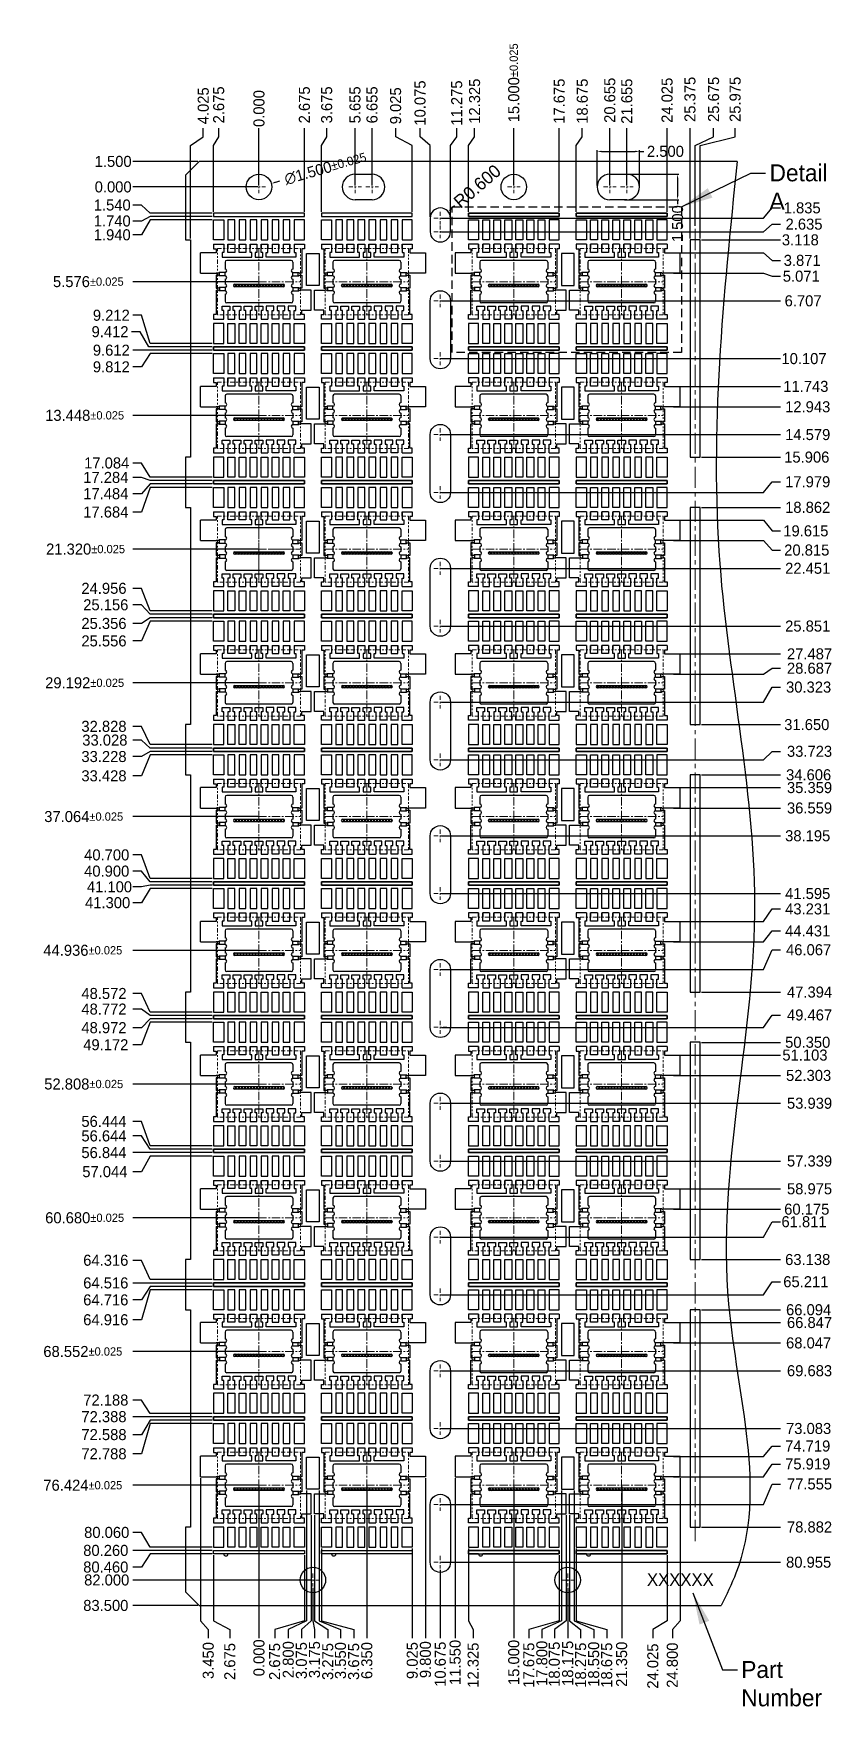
# Model space of a CAD drawing. Extents: x -99.3 to -52.2, y -85.4 to 13.
import ezdxf

# ---------------------------------------------------------------- set-up
doc = ezdxf.new("R2010")
doc.units = 0
doc.header["$LTSCALE"] = 0.2
doc.header["$MEASUREMENT"] = 0
for name, pattern in [('CENTER', [2, 1.25, -0.25, 0.25, -0.25]), ('HIDDEN', [0.375, 0.25, -0.125]), ('PHANTOM', [2.5, 1.25, -0.25, 0.25, -0.25, 0.25, -0.25])]:
    doc.linetypes.add(name, pattern=pattern)
for name, color, linetype, lineweight in [('CLIN', 1, 'CENTER', 9), ('OBJ', 3, 'Continuous', 30), ('OBJ2', 40, 'Continuous', 30), ('PHANTOM', 5, 'PHANTOM', 13), ('TEXT', 2, 'Continuous', 18), ('Top half etch', 30, 'Continuous', 30)]:
    doc.layers.add(name, color=color, linetype=linetype, lineweight=lineweight)
doc.layers.add('DIM', color=4, linetype='Continuous')
doc.layers.add('OBJ3', color=74, linetype='Continuous')
doc.dimstyles.new('3DEC X 10', dxfattribs={"dimscale": 0.1, "dimtxt": 1.778, "dimasz": 2.54, "dimexe": 0.762, "dimexo": 0.762, "dimgap": 0.762, "dimtad": 0, "dimdec": 3, "dimzin": 0, "dimdsep": 46, "dimtxsty": 'Standard', "dimcen": 0, "dimadec": 0, "dimazin": 0, "dimtfac": 1, "dimtdec": 3, "dimtofl": 0, "dimtmove": 0, "dimatfit": 3, "dimfxl": 1, "dimtolj": 1, "dimtzin": 0, "dimarcsym": 0})
doc.dimstyles.new('3DEC X 16', dxfattribs={"dimscale": 0.0625, "dimtxt": 1.778, "dimasz": 2.54, "dimexe": 0.762, "dimexo": 0.762, "dimgap": 0.762, "dimtad": 0, "dimdec": 3, "dimzin": 0, "dimdsep": 46, "dimtxsty": 'Standard', "dimcen": 0.09, "dimadec": 0, "dimazin": 0, "dimtfac": 1, "dimtdec": 3, "dimtofl": 0, "dimtmove": 0, "dimatfit": 3, "dimfxl": 1, "dimtolj": 1, "dimtzin": 0, "dimarcsym": 0})

msp = doc.modelspace()

# ---------------------------------------------------------------- texts
at = {"layer": 'DIM', "linetype": 'Continuous', "char_height": 1, "width": 0.05, "attachment_point": 1}
for s, insert in [('Detail A', (-55.951, 5.3315)), ('Part Number', (-57.6155, -82.7648))]:
    msp.add_mtext(s, dxfattribs=dict(at, insert=insert))
at = {"layer": 'TEXT', "insert": (-63.1651, -77.6075), "char_height": 0.73425, "width": 4.660888, "attachment_point": 1}
msp.add_mtext('XXXXXX', dxfattribs=at)

# ---------------------------------------------------------------- blocks, each defined once
blk = doc.blocks.new('BLOCK')
at = {"layer": 'OBJ2'}
for p, q in [((432.568, 138.343), (432.568, 138.069)), ((432.568, 138.343), (433.168, 138.343)), ((432.568, 138.069), (432.718, 138.069)), ((432.718, 138.069), (432.718, 137.844)), ((433.168, 138.343), (433.168, 138.089)), ((433.418, 138.343), (433.418, 138.089)), ((433.418, 138.343), (433.818, 138.343)), ((433.818, 138.343), (433.818, 138.089)), ((434.068, 138.343), (434.068, 138.089)), ((434.068, 138.343), (434.468, 138.343)), ((434.468, 138.343), (434.468, 138.089)), ((434.718, 138.343), (434.718, 138.089)), ((434.718, 138.343), (435.118, 138.343)), ((435.118, 138.343), (435.118, 138.089)), ((435.368, 138.343), (435.368, 138.089)), ((435.368, 138.343), (435.768, 138.343)), ((435.768, 138.343), (435.768, 138.089)), ((436.018, 138.343), (436.018, 138.089)), ((436.018, 138.343), (436.418, 138.343)), ((436.418, 138.343), (436.418, 138.089)), ((436.668, 138.343), (436.668, 138.089)), ((436.668, 138.343), (437.068, 138.343)), ((437.068, 138.343), (437.068, 138.089)), ((437.318, 138.343), (437.318, 138.089)), ((437.318, 138.343), (437.918, 138.343)), ((437.918, 138.069), (437.768, 138.069)), ((437.768, 138.069), (437.768, 136.644)), ((437.918, 138.343), (437.918, 138.069)), ((438.918, 138.343), (438.918, 138.069)), ((438.918, 138.343), (439.518, 138.343)), ((438.918, 138.069), (439.068, 138.069)), ((439.068, 138.069), (439.068, 136.644)), ((439.518, 138.343), (439.518, 138.089)), ((439.768, 138.343), (440.168, 138.343)), ((439.768, 138.343), (439.768, 138.089)), ((440.168, 138.343), (440.168, 138.089)), ((440.418, 138.343), (440.818, 138.343)), ((440.418, 138.343), (440.418, 138.089)), ((440.818, 138.343), (440.818, 138.089)), ((441.068, 138.343), (441.468, 138.343)), ((441.068, 138.343), (441.068, 138.089)), ((441.468, 138.343), (441.468, 138.089)), ((441.718, 138.343), (442.118, 138.343)), ((441.718, 138.343), (441.718, 138.089)), ((442.118, 138.343), (442.118, 138.089)), ((442.368, 138.343), (442.768, 138.343)), ((442.368, 138.343), (442.368, 138.089)), ((442.768, 138.343), (442.768, 138.089)), ((443.018, 138.343), (443.418, 138.343)), ((443.018, 138.343), (443.018, 138.089)), ((443.418, 138.343), (443.418, 138.089)), ((443.668, 138.089), (443.668, 138.343)), ((443.668, 138.343), (443.668, 138.089)), ((432.718, 137.844), (431.793, 137.844)), ((431.793, 136.644), (431.793, 137.844)), ((431.793, 136.644), (432.793, 136.644)), ((437.768, 136.644), (437.693, 136.644)), ((439.068, 136.644), (439.143, 136.644)), ((432.718, 135.634), (432.718, 134.209)), ((432.718, 135.634), (432.793, 135.634)), ((444.118, 135.634), (444.043, 135.634)), ((444.118, 134.209), (444.118, 135.634)), ((432.718, 134.209), (432.568, 134.209)), ((432.568, 134.209), (432.568, 133.935)), ((432.568, 133.935), (433.168, 133.935)), ((433.168, 133.935), (433.168, 134.187)), ((433.418, 134.189), (433.418, 133.935)), ((433.418, 133.935), (433.818, 133.935)), ((433.818, 133.935), (433.818, 134.189)), ((433.818, 133.935), (433.818, 134.187)), ((434.068, 134.189), (434.068, 133.935)), ((434.068, 133.935), (434.468, 133.935)), ((434.468, 133.935), (434.468, 134.187)), ((434.718, 134.189), (434.718, 133.935)), ((434.718, 133.935), (435.118, 133.935)), ((435.118, 133.935), (435.118, 134.187)), ((435.368, 134.189), (435.368, 133.935)), ((435.368, 133.935), (435.768, 133.935)), ((435.768, 134.189), (435.768, 133.935)), ((436.018, 133.935), (436.018, 134.187)), ((436.418, 133.935), (436.018, 133.935)), ((436.418, 134.189), (436.418, 133.935)), ((436.668, 133.935), (436.668, 134.189)), ((436.668, 133.935), (436.668, 134.187)), ((437.068, 133.935), (436.668, 133.935)), ((437.068, 134.189), (437.068, 133.935)), ((437.318, 133.935), (437.318, 134.187)), ((439.518, 133.935), (439.518, 134.187)), ((439.768, 134.189), (439.768, 133.935)), ((439.768, 133.935), (440.168, 133.935)), ((440.168, 133.935), (440.168, 134.189)), ((440.168, 133.935), (440.168, 134.187)), ((440.418, 134.189), (440.418, 133.935)), ((440.418, 133.935), (440.818, 133.935)), ((440.818, 133.935), (440.818, 134.187)), ((441.068, 134.189), (441.068, 133.935)), ((441.068, 133.935), (441.468, 133.935)), ((441.468, 133.935), (441.468, 134.187)), ((441.718, 134.189), (441.718, 133.935)), ((441.718, 133.935), (442.118, 133.935)), ((442.118, 134.189), (442.118, 133.935)), ((442.368, 133.935), (442.368, 134.187)), ((442.768, 133.935), (442.368, 133.935)), ((442.768, 134.189), (442.768, 133.935)), ((443.018, 133.935), (443.018, 134.189)), ((443.018, 133.935), (443.018, 134.187)), ((443.418, 133.935), (443.018, 133.935)), ((443.418, 134.189), (443.418, 133.935)), ((443.668, 133.935), (443.668, 134.187)), ((443.668, 133.935), (444.268, 133.935)), ((444.268, 134.209), (444.118, 134.209)), ((444.268, 133.935), (444.268, 134.209))]:
    blk.add_line(p, q, dxfattribs=at)
for points in [[(432.568, 139.775), (433.168, 139.775), (433.168, 138.597), (432.568, 138.597)], [(433.818, 139.775), (433.418, 139.775), (433.418, 138.597), (433.818, 138.597)], [(434.468, 139.775), (434.068, 139.775), (434.068, 138.597), (434.468, 138.597)], [(435.118, 139.775), (434.718, 139.775), (434.718, 138.597), (435.118, 138.597)], [(435.768, 139.775), (435.368, 139.775), (435.368, 138.597), (435.768, 138.597)], [(436.418, 139.775), (436.018, 139.775), (436.018, 138.597), (436.418, 138.597)], [(437.068, 139.775), (436.668, 139.775), (436.668, 138.597), (437.068, 138.597)], [(437.918, 139.775), (437.318, 139.775), (437.318, 138.597), (437.918, 138.597)], [(438.918, 139.775), (439.518, 139.775), (439.518, 138.597), (438.918, 138.597)], [(440.168, 139.775), (439.768, 139.775), (439.768, 138.597), (440.168, 138.597)], [(440.818, 139.775), (440.418, 139.775), (440.418, 138.597), (440.818, 138.597)], [(441.468, 139.775), (441.068, 139.775), (441.068, 138.597), (441.468, 138.597)], [(442.118, 139.775), (441.718, 139.775), (441.718, 138.597), (442.118, 138.597)], [(442.768, 139.775), (442.368, 139.775), (442.368, 138.597), (442.768, 138.597)], [(443.418, 139.775), (443.018, 139.775), (443.018, 138.597), (443.418, 138.597)], [(444.268, 139.775), (443.668, 139.775), (443.668, 138.597), (444.268, 138.597)], [(438.043, 135.909), (438.043, 137.794), (438.793, 137.794), (438.793, 135.909)], [(432.568, 132.503), (433.168, 132.503), (433.168, 133.681), (432.568, 133.681)], [(433.818, 132.503), (433.418, 132.503), (433.418, 133.681), (433.818, 133.681)], [(434.468, 132.503), (434.068, 132.503), (434.068, 133.681), (434.468, 133.681)], [(435.118, 132.503), (434.718, 132.503), (434.718, 133.681), (435.118, 133.681)], [(435.768, 132.503), (435.368, 132.503), (435.368, 133.681), (435.768, 133.681)], [(436.418, 132.503), (436.018, 132.503), (436.018, 133.681), (436.418, 133.681)], [(437.068, 132.503), (436.668, 132.503), (436.668, 133.681), (437.068, 133.681)], [(437.318, 133.681), (437.918, 133.681), (437.918, 132.503), (437.318, 132.503)], [(438.918, 133.681), (439.518, 133.681), (439.518, 132.503), (438.918, 132.503)], [(439.768, 132.503), (440.168, 132.503), (440.168, 133.681), (439.768, 133.681)], [(440.418, 132.503), (440.818, 132.503), (440.818, 133.681), (440.418, 133.681)], [(441.068, 132.503), (441.468, 132.503), (441.468, 133.681), (441.068, 133.681)], [(441.718, 132.503), (442.118, 132.503), (442.118, 133.681), (441.718, 133.681)], [(442.368, 132.503), (442.768, 132.503), (442.768, 133.681), (442.368, 133.681)], [(443.018, 132.503), (443.418, 132.503), (443.418, 133.681), (443.018, 133.681)], [(444.268, 132.503), (443.668, 132.503), (443.668, 133.681), (444.268, 133.681)]]:
    blk.add_lwpolyline(points, close=True, dxfattribs=at)
for points in [[(443.668, 138.343), (444.268, 138.343), (444.268, 138.069), (444.118, 138.069), (444.118, 137.844), (445.043, 137.844), (445.043, 136.644), (444.043, 136.644)], [(437.318, 133.935), (437.918, 133.935), (437.918, 134.209), (437.768, 134.209), (437.768, 134.459), (438.318, 134.459), (438.318, 135.634), (437.693, 135.634)], [(439.518, 133.935), (438.918, 133.935), (438.918, 134.209), (439.068, 134.209), (439.068, 134.459), (438.518, 134.459), (438.518, 135.634), (439.143, 135.634)]]:
    blk.add_lwpolyline(points, dxfattribs=at)
at = {"layer": 'OBJ3'}
for points in [[(437.918, 140.175), (432.568, 140.175), (432.568, 139.975), (437.918, 139.975)], [(444.268, 140.175), (438.918, 140.175), (438.918, 139.975), (444.268, 139.975)], [(437.918, 132.103), (432.568, 132.103), (432.568, 132.303), (437.918, 132.303)], [(444.268, 132.103), (438.918, 132.103), (438.918, 132.303), (444.268, 132.303)]]:
    blk.add_lwpolyline(points, close=True, dxfattribs=at)
blk = doc.blocks.new('UNIT')
at = {"layer": 'Top half etch', "linetype": 'Continuous'}
h = blk.add_hatch(dxfattribs=at)
h.set_pattern_fill('ANSI37', color=256)
h.set_pattern_definition([(45, (24.80817, 8.50886), (-0.088388348, 0.088388348), []), (135, (24.80817, 8.50886), (-0.088388348, -0.088388348), [])])
h.paths.add_polyline_path([(404.314, 136.577, 0.414214), (404.389, 136.502), (407.239, 136.502, 0.414214), (407.314, 136.577, 0.414214), (407.239, 136.652), (404.389, 136.652, 0.414214)])
at = {"layer": 'CLIN', "linetype": 'CENTER', "ltscale": 2}
for p, q in [((405.814, 138.752), (405.814, 134.852)), ((403.364, 136.802), (408.264, 136.802))]:
    blk.add_line(p, q, dxfattribs=at)
at = {"layer": 'OBJ'}
for p, q in [((403.739, 139.006), (403.739, 138.552)), ((403.739, 139.006), (403.739, 138.527)), ((403.989, 138.552), (403.989, 139.006)), ((403.989, 138.527), (403.989, 139.006)), ((404.389, 139.006), (404.389, 138.552)), ((404.389, 139.006), (404.389, 138.527)), ((404.639, 138.552), (404.639, 139.006)), ((404.639, 138.527), (404.639, 139.006)), ((405.039, 139.006), (405.039, 138.552)), ((405.039, 139.006), (405.039, 138.527)), ((405.289, 138.552), (405.289, 139.006)), ((405.289, 138.527), (405.289, 139.006)), ((405.689, 139.006), (405.689, 138.552)), ((405.689, 139.006), (405.689, 138.527)), ((405.939, 138.552), (405.939, 139.006)), ((405.939, 138.527), (405.939, 139.006)), ((406.339, 138.552), (406.339, 139.006)), ((406.339, 138.527), (406.339, 139.006)), ((406.589, 139.006), (406.589, 138.552)), ((406.589, 139.006), (406.589, 138.527)), ((406.989, 138.552), (406.989, 139.006)), ((406.989, 138.527), (406.989, 139.006)), ((407.239, 139.006), (407.239, 138.552)), ((407.239, 139.006), (407.239, 138.527)), ((407.639, 138.552), (407.639, 139.006)), ((407.639, 138.527), (407.639, 139.006)), ((407.889, 139.006), (407.889, 138.552)), ((407.889, 139.006), (407.889, 138.527)), ((403.739, 138.527), (403.639, 138.527)), ((403.639, 138.527), (403.639, 138.252)), ((403.639, 138.252), (405.389, 138.252)), ((403.814, 137.952), (403.814, 137.544)), ((407.714, 138.052), (403.914, 138.052)), ((404.389, 138.527), (403.989, 138.527)), ((405.039, 138.527), (404.639, 138.527)), ((405.389, 138.527), (405.289, 138.527)), ((405.389, 138.252), (405.389, 138.527)), ((405.689, 138.527), (405.589, 138.527)), ((405.589, 138.527), (405.589, 138.252)), ((405.589, 138.252), (406.039, 138.252)), ((406.039, 138.527), (405.939, 138.527)), ((406.039, 138.252), (406.039, 138.527)), ((406.239, 138.252), (406.239, 138.527)), ((406.239, 138.527), (406.339, 138.527)), ((407.989, 138.252), (406.239, 138.252)), ((406.589, 138.527), (406.989, 138.527)), ((407.239, 138.527), (407.639, 138.527)), ((407.814, 137.952), (407.814, 137.544)), ((407.889, 138.527), (407.989, 138.527)), ((407.889, 138.527), (407.989, 138.527)), ((407.989, 138.527), (407.989, 138.252)), ((407.989, 138.477), (407.989, 138.252)), ((403.364, 137.307), (403.289, 137.307)), ((403.364, 137.18), (403.289, 137.18)), ((403.289, 137.18), (403.289, 136.424)), ((403.364, 137.18), (403.289, 137.18)), ((403.439, 137.307), (403.364, 137.307)), ((408.189, 137.307), (408.264, 137.307)), ((408.264, 137.18), (408.339, 137.18)), ((408.264, 137.18), (408.339, 137.18)), ((408.339, 137.18), (408.339, 136.424)), ((403.289, 136.424), (403.364, 136.424)), ((403.289, 136.424), (403.364, 136.424)), ((403.439, 136.297), (403.364, 136.297)), ((403.814, 136.061), (403.814, 135.652)), ((407.814, 136.061), (407.814, 135.652)), ((408.189, 136.297), (408.264, 136.297)), ((408.339, 136.424), (408.264, 136.424)), ((408.339, 136.424), (408.264, 136.424)), ((403.639, 135.102), (403.639, 135.352)), ((403.639, 135.352), (404.089, 135.352)), ((403.739, 135.102), (403.639, 135.102)), ((403.739, 134.598), (403.739, 135.102)), ((403.739, 134.598), (403.739, 135.102)), ((407.714, 135.552), (403.914, 135.552)), ((403.989, 135.102), (403.989, 134.598)), ((404.089, 135.102), (403.989, 135.102)), ((403.989, 135.102), (403.989, 134.598)), ((404.089, 135.352), (404.089, 135.102)), ((404.289, 135.102), (404.289, 135.352)), ((404.289, 135.352), (404.739, 135.352)), ((404.389, 135.102), (404.289, 135.102)), ((404.389, 134.598), (404.389, 135.102)), ((404.389, 134.598), (404.389, 135.102)), ((404.639, 135.102), (404.639, 134.598)), ((404.739, 135.102), (404.639, 135.102)), ((404.639, 135.102), (404.639, 134.598)), ((404.739, 135.352), (404.739, 135.102)), ((404.939, 135.102), (404.939, 135.352)), ((404.939, 135.352), (405.389, 135.352)), ((405.039, 135.102), (404.939, 135.102)), ((405.039, 134.598), (405.039, 135.102)), ((405.039, 134.598), (405.039, 135.102)), ((405.289, 135.102), (405.289, 134.598)), ((405.389, 135.102), (405.289, 135.102)), ((405.289, 135.102), (405.289, 134.598)), ((405.389, 135.352), (405.389, 135.102)), ((405.589, 135.102), (405.589, 135.352)), ((405.589, 135.352), (406.039, 135.352)), ((405.689, 135.102), (405.589, 135.102)), ((405.689, 134.598), (405.689, 135.102)), ((405.689, 134.598), (405.689, 135.102)), ((405.939, 135.102), (405.939, 134.598)), ((406.039, 135.102), (405.939, 135.102)), ((405.939, 135.102), (405.939, 134.598)), ((406.039, 135.352), (406.039, 135.102)), ((406.689, 135.352), (406.239, 135.352)), ((406.239, 135.352), (406.239, 135.102)), ((406.239, 135.102), (406.339, 135.102)), ((406.339, 135.102), (406.339, 134.598)), ((406.339, 135.102), (406.339, 134.598)), ((406.589, 134.598), (406.589, 135.102)), ((406.589, 135.102), (406.689, 135.102)), ((406.589, 134.598), (406.589, 135.102)), ((406.689, 135.102), (406.689, 135.352)), ((407.339, 135.352), (406.889, 135.352)), ((406.889, 135.352), (406.889, 135.102)), ((406.889, 135.102), (406.989, 135.102)), ((406.989, 135.102), (406.989, 134.598)), ((406.989, 135.102), (406.989, 134.598)), ((407.239, 134.598), (407.239, 135.102)), ((407.239, 135.102), (407.339, 135.102)), ((407.239, 134.598), (407.239, 135.102)), ((407.339, 135.102), (407.339, 135.352)), ((407.989, 135.352), (407.539, 135.352)), ((407.539, 135.352), (407.539, 135.102)), ((407.539, 135.102), (407.639, 135.102)), ((407.639, 135.102), (407.639, 134.598)), ((407.639, 135.102), (407.639, 134.598)), ((407.889, 134.598), (407.889, 135.102)), ((407.889, 135.102), (407.989, 135.102)), ((407.889, 134.598), (407.889, 135.102)), ((407.989, 135.102), (407.989, 135.352))]:
    blk.add_line(p, q, dxfattribs=at)
at = {"layer": 'OBJ', "color": 1, "linetype": 'Continuous'}
for p, q in [((403.439, 137.307), (403.475, 137.344)), ((403.814, 137.344), (403.475, 137.344)), ((407.814, 137.344), (408.152, 137.344)), ((408.189, 137.307), (408.152, 137.344)), ((403.439, 136.297), (403.475, 136.261)), ((403.814, 136.261), (403.475, 136.261)), ((407.814, 136.261), (408.152, 136.261)), ((408.189, 136.297), (408.152, 136.261))]:
    blk.add_line(p, q, dxfattribs=at)
at = {"layer": 'OBJ', "color": 1}
for points in [[(403.814, 137.144), (403.475, 137.144), (403.439, 137.18), (403.364, 137.18)], [(403.499, 137.144), (403.499, 137.344)], [(403.814, 137.144), (403.814, 137.344)], [(407.814, 137.144), (407.814, 137.344)], [(407.814, 137.144), (408.152, 137.144), (408.189, 137.18), (408.264, 137.18)], [(408.129, 137.144), (408.129, 137.344)], [(403.814, 136.461), (403.475, 136.461), (403.439, 136.424), (403.364, 136.424)], [(403.499, 136.461), (403.499, 136.261)], [(403.814, 136.461), (403.814, 136.261)], [(407.814, 136.461), (408.152, 136.461), (408.189, 136.424), (408.264, 136.424)], [(407.814, 136.461), (407.814, 136.261)], [(408.129, 136.461), (408.129, 136.261)]]:
    blk.add_lwpolyline(points, dxfattribs=at)
at = {"layer": 'OBJ'}
for points in [[(403.814, 136.944), (403.814, 136.661)], [(407.814, 136.944), (407.814, 136.661)]]:
    blk.add_lwpolyline(points, dxfattribs=at)
for centre, start, end in [((403.914, 137.952), 90, 180), ((407.714, 137.952), 360, 90), ((403.914, 135.652), 180, 270), ((407.714, 135.652), 270, 0)]:
    blk.add_arc(centre, 0.1, start, end, dxfattribs=at)
at = {"layer": 'OBJ', "color": 1}
for centre, start, end in [((403.814, 137.444), 270, 90), ((403.814, 137.044), 270, 90), ((407.814, 137.444), 90, 270), ((407.814, 137.044), 90, 270), ((403.814, 136.561), 270, 90), ((403.814, 136.161), 270, 90), ((407.814, 136.561), 90, 270), ((407.814, 136.161), 90, 270)]:
    blk.add_arc(centre, 0.1, start, end, dxfattribs=at)
at = {"layer": 'PHANTOM'}
blk.add_lwpolyline([(403.364, 138.752), (408.264, 138.752), (408.264, 134.852), (403.364, 134.852)], close=True, dxfattribs=at)
blk.add_lwpolyline([(403.364, 138.752), (408.264, 138.752), (408.264, 134.852), (403.364, 134.852)], close=True, dxfattribs=at)
at = {"layer": 'Top half etch', "linetype": 'Continuous'}
for p, q in [((404.367, 136.652), (407.239, 136.652)), ((407.239, 136.502), (404.389, 136.502)), ((407.314, 136.577), (407.314, 136.577))]:
    blk.add_line(p, q, dxfattribs=at)
for centre, start, end in [((404.389, 136.577), 90, 180), ((404.389, 136.577), 180, 270), ((407.239, 136.577), 0, 90), ((407.239, 136.577), 270, 360)]:
    blk.add_arc(centre, 0.075, start, end, dxfattribs=at)
blk = doc.blocks.new('*D2')
at = {"layer": 'Defpoints', "color": 0, "linetype": 'Continuous', "transparency": 16777216}
for p in [(391.504, 54.285), (391.504, 50.831), (391.504, 50.831)]:
    blk.add_point(p, dxfattribs=at)
at = {"layer": 'DIM', "color": 0, "linetype": 'Continuous', "lineweight": -2, "transparency": 16777216}
blk.add_line((391.504, 50.907), (391.504, 54.285), dxfattribs=at)
at = {"layer": 'DIM', "color": 0, "linetype": 'Continuous', "transparency": 16777216, "insert": (391.504, 55.445), "char_height": 0.65, "attachment_point": 5, "rotation": 90}
blk.add_mtext('\\A1;0.000', dxfattribs=at)
blk = doc.blocks.new('*D3')
at = {"layer": 'Defpoints', "color": 0, "linetype": 'Continuous', "transparency": 16777216}
for p in [(384.079, 50.831), (391.504, 50.831), (391.504, 50.831)]:
    blk.add_point(p, dxfattribs=at)
at = {"layer": 'DIM', "color": 0, "linetype": 'Continuous', "lineweight": -2, "transparency": 16777216}
blk.add_line((391.428, 50.831), (384.079, 50.831), dxfattribs=at)
at = {"layer": 'DIM', "color": 0, "linetype": 'Continuous', "transparency": 16777216, "insert": (382.919, 50.831), "char_height": 0.65, "attachment_point": 5}
blk.add_mtext('\\A1;0.000', dxfattribs=at)
blk = doc.blocks.new('*D4')
at = {"layer": 'Defpoints', "color": 0, "linetype": 'Continuous', "transparency": 16777216}
for p in [(397.159, 54.285), (391.504, 50.831), (397.159, 50.831)]:
    blk.add_point(p, dxfattribs=at)
at = {"layer": 'DIM', "color": 0, "linetype": 'Continuous', "lineweight": -2, "transparency": 16777216}
blk.add_line((397.159, 50.907), (397.159, 54.285), dxfattribs=at)
at = {"layer": 'DIM', "color": 0, "linetype": 'Continuous', "transparency": 16777216, "insert": (397.159, 55.661), "char_height": 0.65, "attachment_point": 5, "rotation": 90}
blk.add_mtext('\\A1;5.655', dxfattribs=at)
blk = doc.blocks.new('*D5')
at = {"layer": 'Defpoints', "color": 0, "linetype": 'Continuous', "transparency": 16777216}
for p in [(398.159, 54.285), (391.504, 50.831), (398.159, 50.831)]:
    blk.add_point(p, dxfattribs=at)
at = {"layer": 'DIM', "color": 0, "linetype": 'Continuous', "lineweight": -2, "transparency": 16777216}
blk.add_line((398.159, 50.907), (398.159, 54.285), dxfattribs=at)
at = {"layer": 'DIM', "color": 0, "linetype": 'Continuous', "transparency": 16777216, "insert": (398.159, 55.661), "char_height": 0.65, "attachment_point": 5, "rotation": 90}
blk.add_mtext('\\A1;6.655', dxfattribs=at)
blk = doc.blocks.new('*D6')
at = {"layer": 'Defpoints', "color": 0, "linetype": 'Continuous', "transparency": 16777216}
for p in [(406.504, 54.285), (391.504, 50.831), (406.504, 50.831)]:
    blk.add_point(p, dxfattribs=at)
at = {"layer": 'DIM', "color": 0, "linetype": 'Continuous', "lineweight": -2, "transparency": 16777216}
blk.add_line((406.504, 50.907), (406.504, 54.285), dxfattribs=at)
at = {"layer": 'DIM', "color": 0, "linetype": 'Continuous', "transparency": 16777216, "insert": (406.504, 56.961), "char_height": 0.65, "attachment_point": 5, "rotation": 90}
blk.add_mtext('\\A1;15.000{\\H0.487500;%%p0.025}', dxfattribs=at)
blk = doc.blocks.new('*D7')
at = {"layer": 'Defpoints', "color": 0, "linetype": 'Continuous', "transparency": 16777216}
for p in [(412.159, 54.285), (391.504, 50.831), (412.159, 50.831)]:
    blk.add_point(p, dxfattribs=at)
at = {"layer": 'DIM', "color": 0, "linetype": 'Continuous', "lineweight": -2, "transparency": 16777216}
blk.add_line((412.159, 50.907), (412.159, 54.285), dxfattribs=at)
at = {"layer": 'DIM', "color": 0, "linetype": 'Continuous', "transparency": 16777216, "insert": (412.159, 55.932), "char_height": 0.65, "attachment_point": 5, "rotation": 90}
blk.add_mtext('\\A1;20.655', dxfattribs=at)
blk = doc.blocks.new('*D8')
at = {"layer": 'Defpoints', "color": 0, "linetype": 'Continuous', "transparency": 16777216}
for p in [(413.159, 54.285), (391.504, 50.831), (413.159, 50.831)]:
    blk.add_point(p, dxfattribs=at)
at = {"layer": 'DIM', "color": 0, "linetype": 'Continuous', "lineweight": -2, "transparency": 16777216}
blk.add_line((413.159, 50.907), (413.159, 54.285), dxfattribs=at)
at = {"layer": 'DIM', "color": 0, "linetype": 'Continuous', "transparency": 16777216, "insert": (413.159, 55.878), "char_height": 0.65, "attachment_point": 5, "rotation": 90}
blk.add_mtext('\\A1;21.655', dxfattribs=at)
blk = doc.blocks.new('*D9')
at = {"layer": 'Defpoints', "color": 0, "linetype": 'Continuous', "transparency": 16777216}
for p in [(416.879, 54.285), (391.504, 50.831), (416.879, 47.713)]:
    blk.add_point(p, dxfattribs=at)
at = {"layer": 'DIM', "color": 0, "linetype": 'Continuous', "lineweight": -2, "transparency": 16777216}
blk.add_line((416.879, 47.789), (416.879, 54.285), dxfattribs=at)
at = {"layer": 'DIM', "color": 0, "linetype": 'Continuous', "transparency": 16777216, "insert": (416.879, 55.986), "char_height": 0.65, "attachment_point": 5, "rotation": 90}
blk.add_mtext('\\A1;25.375', dxfattribs=at)
blk = doc.blocks.new('*D10')
at = {"layer": 'Defpoints', "color": 0, "linetype": 'Continuous', "transparency": 16777216}
for p in [(419.536, 54.285), (391.504, 50.831), (417.479, 47.713)]:
    blk.add_point(p, dxfattribs=at)
at = {"layer": 'DIM', "color": 0, "linetype": 'Continuous', "lineweight": -2, "transparency": 16777216}
for p, q in [((419.536, 53.777), (419.536, 54.285)), ((417.479, 53.269), (419.536, 53.777)), ((417.479, 47.789), (417.479, 53.269))]:
    blk.add_line(p, q, dxfattribs=at)
at = {"layer": 'DIM', "color": 0, "linetype": 'Continuous', "transparency": 16777216, "insert": (419.536, 55.986), "char_height": 0.65, "attachment_point": 5, "rotation": 90}
blk.add_mtext('\\A1;25.975', dxfattribs=at)
blk = doc.blocks.new('*D11')
at = {"layer": 'Defpoints', "color": 0, "linetype": 'Continuous', "transparency": 16777216}
for p in [(400.987, 54.285), (391.504, 50.831), (401.579, 48.996)]:
    blk.add_point(p, dxfattribs=at)
at = {"layer": 'DIM', "color": 0, "linetype": 'Continuous', "lineweight": -2, "transparency": 16777216}
for p, q in [((400.987, 53.777), (400.987, 54.285)), ((401.579, 53.269), (400.987, 53.777)), ((401.579, 49.072), (401.579, 53.269))]:
    blk.add_line(p, q, dxfattribs=at)
at = {"layer": 'DIM', "color": 0, "linetype": 'Continuous', "transparency": 16777216, "insert": (400.987, 55.77), "char_height": 0.65, "attachment_point": 5, "rotation": 90}
blk.add_mtext('\\A1;10.075', dxfattribs=at)
blk = doc.blocks.new('*D12')
at = {"layer": 'Defpoints', "color": 0, "linetype": 'Continuous', "transparency": 16777216}
for p in [(403.146, 54.285), (391.504, 50.831), (402.779, 48.896)]:
    blk.add_point(p, dxfattribs=at)
at = {"layer": 'DIM', "color": 0, "linetype": 'Continuous', "lineweight": -2, "transparency": 16777216}
for p, q in [((403.146, 53.777), (403.146, 54.285)), ((402.779, 53.269), (403.146, 53.777)), ((402.779, 48.973), (402.779, 53.269))]:
    blk.add_line(p, q, dxfattribs=at)
at = {"layer": 'DIM', "color": 0, "linetype": 'Continuous', "transparency": 16777216, "insert": (403.146, 55.77), "char_height": 0.65, "attachment_point": 5, "rotation": 90}
blk.add_mtext('\\A1;11.275', dxfattribs=at)
blk = doc.blocks.new('*D13')
at = {"layer": 'Defpoints', "color": 0, "linetype": 'Continuous', "transparency": 16777216}
for p in [(388.226, 54.285), (391.504, 50.831), (387.479, 47.713)]:
    blk.add_point(p, dxfattribs=at)
at = {"layer": 'DIM', "color": 0, "linetype": 'Continuous', "lineweight": -2, "transparency": 16777216}
for p, q in [((388.226, 53.777), (388.226, 54.285)), ((387.479, 53.269), (388.226, 53.777)), ((387.479, 47.789), (387.479, 53.269))]:
    blk.add_line(p, q, dxfattribs=at)
at = {"layer": 'DIM', "color": 0, "linetype": 'Continuous', "transparency": 16777216, "insert": (388.226, 55.607), "char_height": 0.65, "attachment_point": 5, "rotation": 90}
blk.add_mtext('\\A1;4.025', dxfattribs=at)
blk = doc.blocks.new('*D14')
at = {"layer": 'Defpoints', "color": 0, "linetype": 'Continuous', "transparency": 16777216}
for p in [(384.079, 52.331), (387.979, 52.331), (391.504, 50.831)]:
    blk.add_point(p, dxfattribs=at)
at = {"layer": 'DIM', "color": 0, "linetype": 'Continuous', "lineweight": -2, "transparency": 16777216}
blk.add_line((387.903, 52.331), (384.079, 52.331), dxfattribs=at)
at = {"layer": 'DIM', "color": 0, "linetype": 'Continuous', "transparency": 16777216, "insert": (382.919, 52.331), "char_height": 0.65, "attachment_point": 5}
blk.add_mtext('\\A1;1.500', dxfattribs=at)
blk = doc.blocks.new('*D15')
at = {"layer": 'Defpoints', "color": 0, "linetype": 'Continuous', "transparency": 16777216}
for p in [(391.504, 50.831), (384.079, 49.764), (388.829, 49.291)]:
    blk.add_point(p, dxfattribs=at)
at = {"layer": 'DIM', "color": 0, "linetype": 'Continuous', "lineweight": -2, "transparency": 16777216}
for p, q in [((384.587, 49.764), (384.079, 49.764)), ((385.095, 49.291), (384.587, 49.764)), ((388.753, 49.291), (385.095, 49.291))]:
    blk.add_line(p, q, dxfattribs=at)
at = {"layer": 'DIM', "color": 0, "linetype": 'Continuous', "transparency": 16777216, "insert": (382.865, 49.764), "char_height": 0.65, "attachment_point": 5}
blk.add_mtext('\\A1;1.540', dxfattribs=at)
blk = doc.blocks.new('*D16')
at = {"layer": 'Defpoints', "color": 0, "linetype": 'Continuous', "transparency": 16777216}
for p in [(391.504, 50.831), (384.003, 42.308), (388.829, 41.419)]:
    blk.add_point(p, dxfattribs=at)
at = {"layer": 'DIM', "color": 0, "linetype": 'Continuous', "lineweight": -2, "transparency": 16777216}
for p, q in [((384.511, 42.308), (384.003, 42.308)), ((385.019, 41.419), (384.511, 42.308)), ((388.753, 41.419), (385.019, 41.419))]:
    blk.add_line(p, q, dxfattribs=at)
at = {"layer": 'DIM', "color": 0, "linetype": 'Continuous', "transparency": 16777216, "insert": (382.735, 42.308), "char_height": 0.65, "attachment_point": 5}
blk.add_mtext('\\A1;9.412', dxfattribs=at)
blk = doc.blocks.new('*D17')
at = {"layer": 'Defpoints', "color": 0, "linetype": 'Continuous', "transparency": 16777216}
for p in [(391.504, 50.831), (384.079, 41.219), (388.829, 41.219)]:
    blk.add_point(p, dxfattribs=at)
at = {"layer": 'DIM', "color": 0, "linetype": 'Continuous', "lineweight": -2, "transparency": 16777216}
blk.add_line((388.753, 41.219), (384.079, 41.219), dxfattribs=at)
at = {"layer": 'DIM', "color": 0, "linetype": 'Continuous', "transparency": 16777216, "insert": (382.811, 41.219), "char_height": 0.65, "attachment_point": 5}
blk.add_mtext('\\A1;9.612', dxfattribs=at)
blk = doc.blocks.new('*D18')
at = {"layer": 'Defpoints', "color": 0, "linetype": 'Continuous', "transparency": 16777216}
for p in [(391.504, 50.831), (388.829, 41.019), (384.079, 40.238)]:
    blk.add_point(p, dxfattribs=at)
at = {"layer": 'DIM', "color": 0, "linetype": 'Continuous', "lineweight": -2, "transparency": 16777216}
for p, q in [((385.095, 41.019), (384.587, 40.238)), ((388.753, 41.019), (385.095, 41.019)), ((384.587, 40.238), (384.079, 40.238))]:
    blk.add_line(p, q, dxfattribs=at)
at = {"layer": 'DIM', "color": 0, "linetype": 'Continuous', "transparency": 16777216, "insert": (382.811, 40.238), "char_height": 0.65, "attachment_point": 5}
blk.add_mtext('\\A1;9.812', dxfattribs=at)
blk = doc.blocks.new('*D19')
at = {"layer": 'Defpoints', "color": 0, "linetype": 'Continuous', "transparency": 16777216}
for p in [(391.504, 50.831), (384.079, 43.275), (388.829, 41.619)]:
    blk.add_point(p, dxfattribs=at)
at = {"layer": 'DIM', "color": 0, "linetype": 'Continuous', "lineweight": -2, "transparency": 16777216}
for p, q in [((384.587, 43.275), (384.079, 43.275)), ((385.095, 41.619), (384.587, 43.275)), ((388.753, 41.619), (385.095, 41.619))]:
    blk.add_line(p, q, dxfattribs=at)
at = {"layer": 'DIM', "color": 0, "linetype": 'Continuous', "transparency": 16777216, "insert": (382.811, 43.275), "char_height": 0.65, "attachment_point": 5}
blk.add_mtext('\\A1;9.212', dxfattribs=at)
blk = doc.blocks.new('*D20')
at = {"layer": 'Defpoints', "color": 0, "linetype": 'Continuous', "transparency": 16777216}
for p in [(391.504, 50.831), (384.079, 48.825), (388.829, 49.091)]:
    blk.add_point(p, dxfattribs=at)
at = {"layer": 'DIM', "color": 0, "linetype": 'Continuous', "lineweight": -2, "transparency": 16777216}
for p, q in [((384.587, 48.825), (384.079, 48.825)), ((385.095, 49.091), (384.587, 48.825)), ((388.753, 49.091), (385.095, 49.091))]:
    blk.add_line(p, q, dxfattribs=at)
at = {"layer": 'DIM', "color": 0, "linetype": 'Continuous', "transparency": 16777216, "insert": (382.865, 48.825), "char_height": 0.65, "attachment_point": 5}
blk.add_mtext('\\A1;1.740', dxfattribs=at)
blk = doc.blocks.new('*D21')
at = {"layer": 'Defpoints', "color": 0, "linetype": 'Continuous', "transparency": 16777216}
for p in [(391.504, 50.831), (388.829, 48.891), (384.079, 48.01)]:
    blk.add_point(p, dxfattribs=at)
at = {"layer": 'DIM', "color": 0, "linetype": 'Continuous', "lineweight": -2, "transparency": 16777216}
for p, q in [((385.095, 48.891), (384.587, 48.01)), ((388.753, 48.891), (385.095, 48.891)), ((384.587, 48.01), (384.079, 48.01))]:
    blk.add_line(p, q, dxfattribs=at)
at = {"layer": 'DIM', "color": 0, "linetype": 'Continuous', "transparency": 16777216, "insert": (382.865, 48.01), "char_height": 0.65, "attachment_point": 5}
blk.add_mtext('\\A1;1.940', dxfattribs=at)
blk = doc.blocks.new('*D22')
at = {"layer": 'Defpoints', "color": 0, "linetype": 'Continuous', "transparency": 16777216}
for p in [(391.504, 50.831), (384.079, 34.579), (388.829, 33.747)]:
    blk.add_point(p, dxfattribs=at)
at = {"layer": 'DIM', "color": 0, "linetype": 'Continuous', "lineweight": -2, "transparency": 16777216}
for p, q in [((384.587, 34.579), (384.079, 34.579)), ((385.095, 33.747), (384.587, 34.579)), ((388.753, 33.747), (385.095, 33.747))]:
    blk.add_line(p, q, dxfattribs=at)
at = {"layer": 'DIM', "color": 0, "linetype": 'Continuous', "transparency": 16777216, "insert": (382.54, 34.579), "char_height": 0.65, "attachment_point": 5}
blk.add_mtext('\\A1;17.084', dxfattribs=at)
blk = doc.blocks.new('*D23')
at = {"layer": 'Defpoints', "color": 0, "linetype": 'Continuous', "transparency": 16777216}
for p in [(391.504, 50.831), (384.079, 33.729), (388.829, 33.547)]:
    blk.add_point(p, dxfattribs=at)
at = {"layer": 'DIM', "color": 0, "linetype": 'Continuous', "lineweight": -2, "transparency": 16777216}
for p, q in [((384.587, 33.729), (384.079, 33.729)), ((385.095, 33.547), (384.587, 33.729)), ((388.753, 33.547), (385.095, 33.547))]:
    blk.add_line(p, q, dxfattribs=at)
at = {"layer": 'DIM', "color": 0, "linetype": 'Continuous', "transparency": 16777216, "insert": (382.486, 33.729), "char_height": 0.65, "attachment_point": 5}
blk.add_mtext('\\A1;17.284', dxfattribs=at)
blk = doc.blocks.new('*D24')
at = {"layer": 'Defpoints', "color": 0, "linetype": 'Continuous', "transparency": 16777216}
for p in [(391.504, 50.831), (384.079, 32.772), (388.829, 33.347)]:
    blk.add_point(p, dxfattribs=at)
at = {"layer": 'DIM', "color": 0, "linetype": 'Continuous', "lineweight": -2, "transparency": 16777216}
for p, q in [((384.587, 32.772), (384.079, 32.772)), ((385.095, 33.347), (384.587, 32.772)), ((388.753, 33.347), (385.095, 33.347))]:
    blk.add_line(p, q, dxfattribs=at)
at = {"layer": 'DIM', "color": 0, "linetype": 'Continuous', "transparency": 16777216, "insert": (382.486, 32.772), "char_height": 0.65, "attachment_point": 5}
blk.add_mtext('\\A1;17.484', dxfattribs=at)
blk = doc.blocks.new('*D25')
at = {"layer": 'Defpoints', "color": 0, "linetype": 'Continuous', "transparency": 16777216}
for p in [(391.504, 50.831), (388.829, 33.147), (384.079, 31.691)]:
    blk.add_point(p, dxfattribs=at)
at = {"layer": 'DIM', "color": 0, "linetype": 'Continuous', "lineweight": -2, "transparency": 16777216}
for p, q in [((385.095, 33.147), (384.587, 31.691)), ((388.753, 33.147), (385.095, 33.147)), ((384.587, 31.691), (384.079, 31.691))]:
    blk.add_line(p, q, dxfattribs=at)
at = {"layer": 'DIM', "color": 0, "linetype": 'Continuous', "transparency": 16777216, "insert": (382.486, 31.691), "char_height": 0.65, "attachment_point": 5}
blk.add_mtext('\\A1;17.684', dxfattribs=at)
blk = doc.blocks.new('*D26')
at = {"layer": 'Defpoints', "color": 0, "linetype": 'Continuous', "transparency": 16777216}
for p in [(391.504, 50.831), (384.079, 27.201), (388.829, 25.875)]:
    blk.add_point(p, dxfattribs=at)
at = {"layer": 'DIM', "color": 0, "linetype": 'Continuous', "lineweight": -2, "transparency": 16777216}
for p, q in [((384.587, 27.201), (384.079, 27.201)), ((385.095, 25.875), (384.587, 27.201)), ((388.753, 25.875), (385.095, 25.875))]:
    blk.add_line(p, q, dxfattribs=at)
at = {"layer": 'DIM', "color": 0, "linetype": 'Continuous', "transparency": 16777216, "insert": (382.378, 27.201), "char_height": 0.65, "attachment_point": 5}
blk.add_mtext('\\A1;24.956', dxfattribs=at)
blk = doc.blocks.new('*D27')
at = {"layer": 'Defpoints', "color": 0, "linetype": 'Continuous', "transparency": 16777216}
for p in [(391.504, 50.831), (384.079, 26.232), (388.829, 25.675)]:
    blk.add_point(p, dxfattribs=at)
at = {"layer": 'DIM', "color": 0, "linetype": 'Continuous', "lineweight": -2, "transparency": 16777216}
for p, q in [((384.587, 26.232), (384.079, 26.232)), ((385.095, 25.675), (384.587, 26.232)), ((388.753, 25.675), (385.095, 25.675))]:
    blk.add_line(p, q, dxfattribs=at)
at = {"layer": 'DIM', "color": 0, "linetype": 'Continuous', "transparency": 16777216, "insert": (382.486, 26.232), "char_height": 0.65, "attachment_point": 5}
blk.add_mtext('\\A1;25.156', dxfattribs=at)
blk = doc.blocks.new('*D28')
at = {"layer": 'Defpoints', "color": 0, "linetype": 'Continuous', "transparency": 16777216}
for p in [(391.504, 50.831), (384.079, 25.136), (388.829, 25.475)]:
    blk.add_point(p, dxfattribs=at)
at = {"layer": 'DIM', "color": 0, "linetype": 'Continuous', "lineweight": -2, "transparency": 16777216}
for p, q in [((384.587, 25.136), (384.079, 25.136)), ((385.095, 25.475), (384.587, 25.136)), ((388.753, 25.475), (385.095, 25.475))]:
    blk.add_line(p, q, dxfattribs=at)
at = {"layer": 'DIM', "color": 0, "linetype": 'Continuous', "transparency": 16777216, "insert": (382.378, 25.136), "char_height": 0.65, "attachment_point": 5}
blk.add_mtext('\\A1;25.356', dxfattribs=at)
blk = doc.blocks.new('*D29')
at = {"layer": 'Defpoints', "color": 0, "linetype": 'Continuous', "transparency": 16777216}
for p in [(391.504, 50.831), (388.829, 25.275), (384.079, 24.106)]:
    blk.add_point(p, dxfattribs=at)
at = {"layer": 'DIM', "color": 0, "linetype": 'Continuous', "lineweight": -2, "transparency": 16777216}
for p, q in [((385.095, 25.275), (384.587, 24.106)), ((388.753, 25.275), (385.095, 25.275)), ((384.587, 24.106), (384.079, 24.106))]:
    blk.add_line(p, q, dxfattribs=at)
at = {"layer": 'DIM', "color": 0, "linetype": 'Continuous', "transparency": 16777216, "insert": (382.378, 24.106), "char_height": 0.65, "attachment_point": 5}
blk.add_mtext('\\A1;25.556', dxfattribs=at)
blk = doc.blocks.new('*D30')
at = {"layer": 'Defpoints', "color": 0, "linetype": 'Continuous', "transparency": 16777216}
for p in [(391.504, 50.831), (384.079, 19.077), (388.829, 18.003)]:
    blk.add_point(p, dxfattribs=at)
at = {"layer": 'DIM', "color": 0, "linetype": 'Continuous', "lineweight": -2, "transparency": 16777216}
for p, q in [((384.587, 19.077), (384.079, 19.077)), ((385.095, 18.003), (384.587, 19.077)), ((388.753, 18.003), (385.095, 18.003))]:
    blk.add_line(p, q, dxfattribs=at)
at = {"layer": 'DIM', "color": 0, "linetype": 'Continuous', "transparency": 16777216, "insert": (382.378, 19.077), "char_height": 0.65, "attachment_point": 5}
blk.add_mtext('\\A1;32.828', dxfattribs=at)
blk = doc.blocks.new('*D31')
at = {"layer": 'Defpoints', "color": 0, "linetype": 'Continuous', "transparency": 16777216}
for p in [(391.504, 50.831), (384.079, 18.268), (388.829, 17.803)]:
    blk.add_point(p, dxfattribs=at)
at = {"layer": 'DIM', "color": 0, "linetype": 'Continuous', "lineweight": -2, "transparency": 16777216}
for p, q in [((384.587, 18.268), (384.079, 18.268)), ((385.095, 17.803), (384.587, 18.268)), ((388.753, 17.803), (385.095, 17.803))]:
    blk.add_line(p, q, dxfattribs=at)
at = {"layer": 'DIM', "color": 0, "linetype": 'Continuous', "transparency": 16777216, "insert": (382.432, 18.268), "char_height": 0.65, "attachment_point": 5}
blk.add_mtext('\\A1;33.028', dxfattribs=at)
blk = doc.blocks.new('*D32')
at = {"layer": 'Defpoints', "color": 0, "linetype": 'Continuous', "transparency": 16777216}
for p in [(391.504, 50.831), (384.079, 17.3), (388.829, 17.603)]:
    blk.add_point(p, dxfattribs=at)
at = {"layer": 'DIM', "color": 0, "linetype": 'Continuous', "lineweight": -2, "transparency": 16777216}
for p, q in [((384.587, 17.3), (384.079, 17.3)), ((385.095, 17.603), (384.587, 17.3)), ((388.753, 17.603), (385.095, 17.603))]:
    blk.add_line(p, q, dxfattribs=at)
at = {"layer": 'DIM', "color": 0, "linetype": 'Continuous', "transparency": 16777216, "insert": (382.378, 17.3), "char_height": 0.65, "attachment_point": 5}
blk.add_mtext('\\A1;33.228', dxfattribs=at)
blk = doc.blocks.new('*D33')
at = {"layer": 'Defpoints', "color": 0, "linetype": 'Continuous', "transparency": 16777216}
for p in [(391.504, 50.831), (388.829, 17.403), (384.079, 16.165)]:
    blk.add_point(p, dxfattribs=at)
at = {"layer": 'DIM', "color": 0, "linetype": 'Continuous', "lineweight": -2, "transparency": 16777216}
for p, q in [((385.095, 17.403), (384.587, 16.165)), ((388.753, 17.403), (385.095, 17.403)), ((384.587, 16.165), (384.079, 16.165))]:
    blk.add_line(p, q, dxfattribs=at)
at = {"layer": 'DIM', "color": 0, "linetype": 'Continuous', "transparency": 16777216, "insert": (382.378, 16.165), "char_height": 0.65, "attachment_point": 5}
blk.add_mtext('\\A1;33.428', dxfattribs=at)
blk = doc.blocks.new('*D34')
at = {"layer": 'Defpoints', "color": 0, "linetype": 'Continuous', "transparency": 16777216}
for p in [(391.504, 50.831), (384.079, 11.511), (388.829, 10.131)]:
    blk.add_point(p, dxfattribs=at)
at = {"layer": 'DIM', "color": 0, "linetype": 'Continuous', "lineweight": -2, "transparency": 16777216}
for p, q in [((384.587, 11.511), (384.079, 11.511)), ((385.095, 10.131), (384.587, 11.511)), ((388.753, 10.131), (385.095, 10.131))]:
    blk.add_line(p, q, dxfattribs=at)
at = {"layer": 'DIM', "color": 0, "linetype": 'Continuous', "transparency": 16777216, "insert": (382.54, 11.511), "char_height": 0.65, "attachment_point": 5}
blk.add_mtext('\\A1;40.700', dxfattribs=at)
blk = doc.blocks.new('*D35')
at = {"layer": 'Defpoints', "color": 0, "linetype": 'Continuous', "transparency": 16777216}
for p in [(391.504, 50.831), (384.079, 10.555), (388.829, 9.931)]:
    blk.add_point(p, dxfattribs=at)
at = {"layer": 'DIM', "color": 0, "linetype": 'Continuous', "lineweight": -2, "transparency": 16777216}
for p, q in [((384.587, 10.555), (384.079, 10.555)), ((385.095, 9.931), (384.587, 10.555)), ((388.753, 9.931), (385.095, 9.931))]:
    blk.add_line(p, q, dxfattribs=at)
at = {"layer": 'DIM', "color": 0, "linetype": 'Continuous', "transparency": 16777216, "insert": (382.54, 10.555), "char_height": 0.65, "attachment_point": 5}
blk.add_mtext('\\A1;40.900', dxfattribs=at)
blk = doc.blocks.new('*D36')
at = {"layer": 'Defpoints', "color": 0, "linetype": 'Continuous', "transparency": 16777216}
for p in [(391.504, 50.831), (384.079, 9.631), (388.829, 9.731)]:
    blk.add_point(p, dxfattribs=at)
at = {"layer": 'DIM', "color": 0, "linetype": 'Continuous', "lineweight": -2, "transparency": 16777216}
for p, q in [((384.587, 9.631), (384.079, 9.631)), ((385.095, 9.731), (384.587, 9.631)), ((388.753, 9.731), (385.095, 9.731))]:
    blk.add_line(p, q, dxfattribs=at)
at = {"layer": 'DIM', "color": 0, "linetype": 'Continuous', "transparency": 16777216, "insert": (382.703, 9.631), "char_height": 0.65, "attachment_point": 5}
blk.add_mtext('\\A1;41.100', dxfattribs=at)
blk = doc.blocks.new('*D37')
at = {"layer": 'Defpoints', "color": 0, "linetype": 'Continuous', "transparency": 16777216}
for p in [(391.504, 50.831), (388.829, 9.531), (384.079, 8.698)]:
    blk.add_point(p, dxfattribs=at)
at = {"layer": 'DIM', "color": 0, "linetype": 'Continuous', "lineweight": -2, "transparency": 16777216}
for p, q in [((385.095, 9.531), (384.587, 8.698)), ((388.753, 9.531), (385.095, 9.531)), ((384.587, 8.698), (384.079, 8.698))]:
    blk.add_line(p, q, dxfattribs=at)
at = {"layer": 'DIM', "color": 0, "linetype": 'Continuous', "transparency": 16777216, "insert": (382.594, 8.698), "char_height": 0.65, "attachment_point": 5}
blk.add_mtext('\\A1;41.300', dxfattribs=at)
blk = doc.blocks.new('*D38')
at = {"layer": 'Defpoints', "color": 0, "linetype": 'Continuous', "transparency": 16777216}
for p in [(391.504, 50.831), (384.079, 3.353), (388.829, 2.259)]:
    blk.add_point(p, dxfattribs=at)
at = {"layer": 'DIM', "color": 0, "linetype": 'Continuous', "lineweight": -2, "transparency": 16777216}
for p, q in [((384.587, 3.353), (384.079, 3.353)), ((385.095, 2.259), (384.587, 3.353)), ((388.753, 2.259), (385.095, 2.259))]:
    blk.add_line(p, q, dxfattribs=at)
at = {"layer": 'DIM', "color": 0, "linetype": 'Continuous', "transparency": 16777216, "insert": (382.378, 3.353), "char_height": 0.65, "attachment_point": 5}
blk.add_mtext('\\A1;48.572', dxfattribs=at)
blk = doc.blocks.new('*D39')
at = {"layer": 'Defpoints', "color": 0, "linetype": 'Continuous', "transparency": 16777216}
for p in [(391.504, 50.831), (384.079, 2.434), (388.829, 2.059)]:
    blk.add_point(p, dxfattribs=at)
at = {"layer": 'DIM', "color": 0, "linetype": 'Continuous', "lineweight": -2, "transparency": 16777216}
for p, q in [((384.587, 2.434), (384.079, 2.434)), ((385.095, 2.059), (384.587, 2.434)), ((388.753, 2.059), (385.095, 2.059))]:
    blk.add_line(p, q, dxfattribs=at)
at = {"layer": 'DIM', "color": 0, "linetype": 'Continuous', "transparency": 16777216, "insert": (382.378, 2.434), "char_height": 0.65, "attachment_point": 5}
blk.add_mtext('\\A1;48.772', dxfattribs=at)
blk = doc.blocks.new('*D40')
at = {"layer": 'Defpoints', "color": 0, "linetype": 'Continuous', "transparency": 16777216}
for p in [(391.504, 50.831), (384.079, 1.339), (388.829, 1.859)]:
    blk.add_point(p, dxfattribs=at)
at = {"layer": 'DIM', "color": 0, "linetype": 'Continuous', "lineweight": -2, "transparency": 16777216}
for p, q in [((384.587, 1.339), (384.079, 1.339)), ((385.095, 1.859), (384.587, 1.339)), ((388.753, 1.859), (385.095, 1.859))]:
    blk.add_line(p, q, dxfattribs=at)
at = {"layer": 'DIM', "color": 0, "linetype": 'Continuous', "transparency": 16777216, "insert": (382.378, 1.339), "char_height": 0.65, "attachment_point": 5}
blk.add_mtext('\\A1;48.972', dxfattribs=at)
blk = doc.blocks.new('*D41')
at = {"layer": 'Defpoints', "color": 0, "linetype": 'Continuous', "transparency": 16777216}
for p in [(391.504, 50.831), (388.829, 1.659), (384.079, 0.335)]:
    blk.add_point(p, dxfattribs=at)
at = {"layer": 'DIM', "color": 0, "linetype": 'Continuous', "lineweight": -2, "transparency": 16777216}
for p, q in [((385.095, 1.659), (384.587, 0.335)), ((388.753, 1.659), (385.095, 1.659)), ((384.587, 0.335), (384.079, 0.335))]:
    blk.add_line(p, q, dxfattribs=at)
at = {"layer": 'DIM', "color": 0, "linetype": 'Continuous', "transparency": 16777216, "insert": (382.486, 0.335), "char_height": 0.65, "attachment_point": 5}
blk.add_mtext('\\A1;49.172', dxfattribs=at)
blk = doc.blocks.new('*D42')
at = {"layer": 'Defpoints', "color": 0, "linetype": 'Continuous', "transparency": 16777216}
for p in [(391.504, 50.831), (384.079, -4.176), (388.829, -5.613)]:
    blk.add_point(p, dxfattribs=at)
at = {"layer": 'DIM', "color": 0, "linetype": 'Continuous', "lineweight": -2, "transparency": 16777216}
for p, q in [((384.587, -4.176), (384.079, -4.176)), ((385.095, -5.613), (384.587, -4.176)), ((388.753, -5.613), (385.095, -5.613))]:
    blk.add_line(p, q, dxfattribs=at)
at = {"layer": 'DIM', "color": 0, "linetype": 'Continuous', "transparency": 16777216, "insert": (382.378, -4.176), "char_height": 0.65, "attachment_point": 5}
blk.add_mtext('\\A1;56.444', dxfattribs=at)
blk = doc.blocks.new('*D43')
at = {"layer": 'Defpoints', "color": 0, "linetype": 'Continuous', "transparency": 16777216}
for p in [(391.504, 50.831), (384.079, -5.031), (388.829, -5.813)]:
    blk.add_point(p, dxfattribs=at)
at = {"layer": 'DIM', "color": 0, "linetype": 'Continuous', "lineweight": -2, "transparency": 16777216}
for p, q in [((384.587, -5.031), (384.079, -5.031)), ((385.095, -5.813), (384.587, -5.031)), ((388.753, -5.813), (385.095, -5.813))]:
    blk.add_line(p, q, dxfattribs=at)
at = {"layer": 'DIM', "color": 0, "linetype": 'Continuous', "transparency": 16777216, "insert": (382.378, -5.031), "char_height": 0.65, "attachment_point": 5}
blk.add_mtext('\\A1;56.644', dxfattribs=at)
blk = doc.blocks.new('*D44')
at = {"layer": 'Defpoints', "color": 0, "linetype": 'Continuous', "transparency": 16777216}
for p in [(391.504, 50.831), (384.079, -6.013), (388.829, -6.013)]:
    blk.add_point(p, dxfattribs=at)
at = {"layer": 'DIM', "color": 0, "linetype": 'Continuous', "lineweight": -2, "transparency": 16777216}
blk.add_line((388.753, -6.013), (384.079, -6.013), dxfattribs=at)
at = {"layer": 'DIM', "color": 0, "linetype": 'Continuous', "transparency": 16777216, "insert": (382.378, -6.013), "char_height": 0.65, "attachment_point": 5}
blk.add_mtext('\\A1;56.844', dxfattribs=at)
blk = doc.blocks.new('*D45')
at = {"layer": 'Defpoints', "color": 0, "linetype": 'Continuous', "transparency": 16777216}
for p in [(391.504, 50.831), (388.829, -6.213), (384.079, -7.136)]:
    blk.add_point(p, dxfattribs=at)
at = {"layer": 'DIM', "color": 0, "linetype": 'Continuous', "lineweight": -2, "transparency": 16777216}
for p, q in [((385.095, -6.213), (384.587, -7.136)), ((388.753, -6.213), (385.095, -6.213)), ((384.587, -7.136), (384.079, -7.136))]:
    blk.add_line(p, q, dxfattribs=at)
at = {"layer": 'DIM', "color": 0, "linetype": 'Continuous', "transparency": 16777216, "insert": (382.432, -7.136), "char_height": 0.65, "attachment_point": 5}
blk.add_mtext('\\A1;57.044', dxfattribs=at)
blk = doc.blocks.new('*D46')
at = {"layer": 'Defpoints', "color": 0, "linetype": 'Continuous', "transparency": 16777216}
for p in [(391.504, 50.831), (384.079, -31.169), (394.679, -31.169)]:
    blk.add_point(p, dxfattribs=at)
at = {"layer": 'DIM', "color": 0, "linetype": 'Continuous', "lineweight": -2, "transparency": 16777216}
blk.add_line((394.603, -31.169), (384.079, -31.169), dxfattribs=at)
at = {"layer": 'DIM', "color": 0, "linetype": 'Continuous', "transparency": 16777216, "insert": (382.54, -31.169), "char_height": 0.65, "attachment_point": 5}
blk.add_mtext('\\A1;82.000', dxfattribs=at)
blk = doc.blocks.new('*D47')
at = {"layer": 'Defpoints', "color": 0, "linetype": 'Continuous', "transparency": 16777216}
for p in [(391.504, 50.831), (384.079, -32.669), (387.979, -32.669)]:
    blk.add_point(p, dxfattribs=at)
at = {"layer": 'DIM', "color": 0, "linetype": 'Continuous', "lineweight": -2, "transparency": 16777216}
blk.add_line((387.903, -32.669), (384.079, -32.669), dxfattribs=at)
at = {"layer": 'DIM', "color": 0, "linetype": 'Continuous', "transparency": 16777216, "insert": (382.486, -32.669), "char_height": 0.65, "attachment_point": 5}
blk.add_mtext('\\A1;83.500', dxfattribs=at)
blk = doc.blocks.new('*D48')
at = {"layer": 'Defpoints', "color": 0, "linetype": 'Continuous', "transparency": 16777216}
for p in [(391.504, 50.831), (384.079, -12.351), (388.829, -13.485)]:
    blk.add_point(p, dxfattribs=at)
at = {"layer": 'DIM', "color": 0, "linetype": 'Continuous', "lineweight": -2, "transparency": 16777216}
for p, q in [((384.587, -12.351), (384.079, -12.351)), ((385.095, -13.485), (384.587, -12.351)), ((388.753, -13.485), (385.095, -13.485))]:
    blk.add_line(p, q, dxfattribs=at)
at = {"layer": 'DIM', "color": 0, "linetype": 'Continuous', "transparency": 16777216, "insert": (382.486, -12.351), "char_height": 0.65, "attachment_point": 5}
blk.add_mtext('\\A1;64.316', dxfattribs=at)
blk = doc.blocks.new('*D49')
at = {"layer": 'Defpoints', "color": 0, "linetype": 'Continuous', "transparency": 16777216}
for p in [(391.504, 50.831), (384.079, -13.685), (388.829, -13.685)]:
    blk.add_point(p, dxfattribs=at)
at = {"layer": 'DIM', "color": 0, "linetype": 'Continuous', "lineweight": -2, "transparency": 16777216}
blk.add_line((388.753, -13.685), (384.079, -13.685), dxfattribs=at)
at = {"layer": 'DIM', "color": 0, "linetype": 'Continuous', "transparency": 16777216, "insert": (382.486, -13.685), "char_height": 0.65, "attachment_point": 5}
blk.add_mtext('\\A1;64.516', dxfattribs=at)
blk = doc.blocks.new('*D50')
at = {"layer": 'Defpoints', "color": 0, "linetype": 'Continuous', "transparency": 16777216}
for p in [(391.504, 50.831), (384.079, -14.683), (388.829, -13.885)]:
    blk.add_point(p, dxfattribs=at)
at = {"layer": 'DIM', "color": 0, "linetype": 'Continuous', "lineweight": -2, "transparency": 16777216}
for p, q in [((384.587, -14.683), (384.079, -14.683)), ((385.095, -13.885), (384.587, -14.683)), ((388.753, -13.885), (385.095, -13.885))]:
    blk.add_line(p, q, dxfattribs=at)
at = {"layer": 'DIM', "color": 0, "linetype": 'Continuous', "transparency": 16777216, "insert": (382.486, -14.683), "char_height": 0.65, "attachment_point": 5}
blk.add_mtext('\\A1;64.716', dxfattribs=at)
blk = doc.blocks.new('*D51')
at = {"layer": 'Defpoints', "color": 0, "linetype": 'Continuous', "transparency": 16777216}
for p in [(391.504, 50.831), (388.829, -14.085), (384.079, -15.853)]:
    blk.add_point(p, dxfattribs=at)
at = {"layer": 'DIM', "color": 0, "linetype": 'Continuous', "lineweight": -2, "transparency": 16777216}
for p, q in [((385.095, -14.085), (384.587, -15.853)), ((388.753, -14.085), (385.095, -14.085)), ((384.587, -15.853), (384.079, -15.853))]:
    blk.add_line(p, q, dxfattribs=at)
at = {"layer": 'DIM', "color": 0, "linetype": 'Continuous', "transparency": 16777216, "insert": (382.486, -15.853), "char_height": 0.65, "attachment_point": 5}
blk.add_mtext('\\A1;64.916', dxfattribs=at)
blk = doc.blocks.new('*D52')
at = {"layer": 'Defpoints', "color": 0, "linetype": 'Continuous', "transparency": 16777216}
for p in [(391.504, 50.831), (384.079, -20.579), (388.829, -21.357)]:
    blk.add_point(p, dxfattribs=at)
at = {"layer": 'DIM', "color": 0, "linetype": 'Continuous', "lineweight": -2, "transparency": 16777216}
for p, q in [((384.587, -20.579), (384.079, -20.579)), ((385.095, -21.357), (384.587, -20.579)), ((388.753, -21.357), (385.095, -21.357))]:
    blk.add_line(p, q, dxfattribs=at)
at = {"layer": 'DIM', "color": 0, "linetype": 'Continuous', "transparency": 16777216, "insert": (382.486, -20.579), "char_height": 0.65, "attachment_point": 5}
blk.add_mtext('\\A1;72.188', dxfattribs=at)
blk = doc.blocks.new('*D53')
at = {"layer": 'Defpoints', "color": 0, "linetype": 'Continuous', "transparency": 16777216}
for p in [(391.504, 50.831), (384.079, -21.557), (388.829, -21.557)]:
    blk.add_point(p, dxfattribs=at)
at = {"layer": 'DIM', "color": 0, "linetype": 'Continuous', "lineweight": -2, "transparency": 16777216}
blk.add_line((388.753, -21.557), (384.079, -21.557), dxfattribs=at)
at = {"layer": 'DIM', "color": 0, "linetype": 'Continuous', "transparency": 16777216, "insert": (382.378, -21.557), "char_height": 0.65, "attachment_point": 5}
blk.add_mtext('\\A1;72.388', dxfattribs=at)
blk = doc.blocks.new('*D54')
at = {"layer": 'Defpoints', "color": 0, "linetype": 'Continuous', "transparency": 16777216}
for p in [(391.504, 50.831), (384.079, -22.613), (388.829, -21.757)]:
    blk.add_point(p, dxfattribs=at)
at = {"layer": 'DIM', "color": 0, "linetype": 'Continuous', "lineweight": -2, "transparency": 16777216}
for p, q in [((384.587, -22.613), (384.079, -22.613)), ((385.095, -21.757), (384.587, -22.613)), ((388.753, -21.757), (385.095, -21.757))]:
    blk.add_line(p, q, dxfattribs=at)
at = {"layer": 'DIM', "color": 0, "linetype": 'Continuous', "transparency": 16777216, "insert": (382.378, -22.613), "char_height": 0.65, "attachment_point": 5}
blk.add_mtext('\\A1;72.588', dxfattribs=at)
blk = doc.blocks.new('*D55')
at = {"layer": 'Defpoints', "color": 0, "linetype": 'Continuous', "transparency": 16777216}
for p in [(391.504, 50.831), (388.829, -21.957), (384.079, -23.742)]:
    blk.add_point(p, dxfattribs=at)
at = {"layer": 'DIM', "color": 0, "linetype": 'Continuous', "lineweight": -2, "transparency": 16777216}
for p, q in [((385.095, -21.957), (384.587, -23.742)), ((388.753, -21.957), (385.095, -21.957)), ((384.587, -23.742), (384.079, -23.742))]:
    blk.add_line(p, q, dxfattribs=at)
at = {"layer": 'DIM', "color": 0, "linetype": 'Continuous', "transparency": 16777216, "insert": (382.378, -23.742), "char_height": 0.65, "attachment_point": 5}
blk.add_mtext('\\A1;72.788', dxfattribs=at)
blk = doc.blocks.new('*D56')
at = {"layer": 'Defpoints', "color": 0, "linetype": 'Continuous', "transparency": 16777216}
for p in [(391.504, 50.831), (384.079, -28.371), (388.829, -29.229)]:
    blk.add_point(p, dxfattribs=at)
at = {"layer": 'DIM', "color": 0, "linetype": 'Continuous', "lineweight": -2, "transparency": 16777216}
for p, q in [((384.587, -28.371), (384.079, -28.371)), ((385.095, -29.229), (384.587, -28.371)), ((388.753, -29.229), (385.095, -29.229))]:
    blk.add_line(p, q, dxfattribs=at)
at = {"layer": 'DIM', "color": 0, "linetype": 'Continuous', "transparency": 16777216, "insert": (382.54, -28.371), "char_height": 0.65, "attachment_point": 5}
blk.add_mtext('\\A1;80.060', dxfattribs=at)
blk = doc.blocks.new('*D57')
at = {"layer": 'Defpoints', "color": 0, "linetype": 'Continuous', "transparency": 16777216}
for p in [(391.504, 50.831), (384.079, -29.429), (388.829, -29.429)]:
    blk.add_point(p, dxfattribs=at)
at = {"layer": 'DIM', "color": 0, "linetype": 'Continuous', "lineweight": -2, "transparency": 16777216}
blk.add_line((388.753, -29.429), (384.079, -29.429), dxfattribs=at)
at = {"layer": 'DIM', "color": 0, "linetype": 'Continuous', "transparency": 16777216, "insert": (382.486, -29.429), "char_height": 0.65, "attachment_point": 5}
blk.add_mtext('\\A1;80.260', dxfattribs=at)
blk = doc.blocks.new('*D58')
at = {"layer": 'Defpoints', "color": 0, "linetype": 'Continuous', "transparency": 16777216}
for p in [(391.504, 50.831), (384.079, -30.408), (388.829, -29.629)]:
    blk.add_point(p, dxfattribs=at)
at = {"layer": 'DIM', "color": 0, "linetype": 'Continuous', "lineweight": -2, "transparency": 16777216}
for p, q in [((384.587, -30.408), (384.079, -30.408)), ((385.095, -29.629), (384.587, -30.408)), ((388.753, -29.629), (385.095, -29.629))]:
    blk.add_line(p, q, dxfattribs=at)
at = {"layer": 'DIM', "color": 0, "linetype": 'Continuous', "transparency": 16777216, "insert": (382.486, -30.408), "char_height": 0.65, "attachment_point": 5}
blk.add_mtext('\\A1;80.460', dxfattribs=at)
blk = doc.blocks.new('*D59')
at = {"layer": 'Defpoints', "color": 0, "linetype": 'Continuous', "transparency": 16777216}
for p in [(391.504, 50.831), (417.479, 47.713), (422.213, 47.713)]:
    blk.add_point(p, dxfattribs=at)
at = {"layer": 'DIM', "color": 0, "linetype": 'Continuous', "lineweight": -2, "transparency": 16777216}
blk.add_line((417.555, 47.713), (422.213, 47.713), dxfattribs=at)
at = {"layer": 'DIM', "color": 0, "linetype": 'Continuous', "transparency": 16777216, "insert": (423.372, 47.713), "char_height": 0.65, "attachment_point": 5}
blk.add_mtext('\\A1;3.118', dxfattribs=at)
blk = doc.blocks.new('*D60')
at = {"layer": 'Defpoints', "color": 0, "linetype": 'Continuous', "transparency": 16777216}
for p in [(391.504, 50.831), (417.479, 34.925), (422.213, 34.925)]:
    blk.add_point(p, dxfattribs=at)
at = {"layer": 'DIM', "color": 0, "linetype": 'Continuous', "lineweight": -2, "transparency": 16777216}
blk.add_line((417.555, 34.925), (422.213, 34.925), dxfattribs=at)
at = {"layer": 'DIM', "color": 0, "linetype": 'Continuous', "transparency": 16777216, "insert": (423.752, 34.925), "char_height": 0.65, "attachment_point": 5}
blk.add_mtext('\\A1;15.906', dxfattribs=at)
blk = doc.blocks.new('*D61')
at = {"layer": 'Defpoints', "color": 0, "linetype": 'Continuous', "transparency": 16777216}
for p in [(391.504, 50.831), (417.479, 31.969), (422.213, 31.969)]:
    blk.add_point(p, dxfattribs=at)
at = {"layer": 'DIM', "color": 0, "linetype": 'Continuous', "lineweight": -2, "transparency": 16777216}
blk.add_line((417.555, 31.969), (422.213, 31.969), dxfattribs=at)
at = {"layer": 'DIM', "color": 0, "linetype": 'Continuous', "transparency": 16777216, "insert": (423.806, 31.969), "char_height": 0.65, "attachment_point": 5}
blk.add_mtext('\\A1;18.862', dxfattribs=at)
blk = doc.blocks.new('*D62')
at = {"layer": 'Defpoints', "color": 0, "linetype": 'Continuous', "transparency": 16777216}
for p in [(391.504, 50.831), (417.479, 19.181), (422.213, 19.181)]:
    blk.add_point(p, dxfattribs=at)
at = {"layer": 'DIM', "color": 0, "linetype": 'Continuous', "lineweight": -2, "transparency": 16777216}
blk.add_line((417.555, 19.181), (422.213, 19.181), dxfattribs=at)
at = {"layer": 'DIM', "color": 0, "linetype": 'Continuous', "transparency": 16777216, "insert": (423.752, 19.181), "char_height": 0.65, "attachment_point": 5}
blk.add_mtext('\\A1;31.650', dxfattribs=at)
blk = doc.blocks.new('*D63')
at = {"layer": 'Defpoints', "color": 0, "linetype": 'Continuous', "transparency": 16777216}
for p in [(391.504, 50.831), (417.479, 16.225), (422.213, 16.225)]:
    blk.add_point(p, dxfattribs=at)
at = {"layer": 'DIM', "color": 0, "linetype": 'Continuous', "lineweight": -2, "transparency": 16777216}
blk.add_line((417.555, 16.225), (422.213, 16.225), dxfattribs=at)
at = {"layer": 'DIM', "color": 0, "linetype": 'Continuous', "transparency": 16777216, "insert": (423.86, 16.225), "char_height": 0.65, "attachment_point": 5}
blk.add_mtext('\\A1;34.606', dxfattribs=at)
blk = doc.blocks.new('*D64')
at = {"layer": 'Defpoints', "color": 0, "linetype": 'Continuous', "transparency": 16777216}
for p in [(391.504, 50.831), (417.479, 3.437), (422.213, 3.437)]:
    blk.add_point(p, dxfattribs=at)
at = {"layer": 'DIM', "color": 0, "linetype": 'Continuous', "lineweight": -2, "transparency": 16777216}
blk.add_line((417.555, 3.437), (422.213, 3.437), dxfattribs=at)
at = {"layer": 'DIM', "color": 0, "linetype": 'Continuous', "transparency": 16777216, "insert": (423.914, 3.437), "char_height": 0.65, "attachment_point": 5}
blk.add_mtext('\\A1;47.394', dxfattribs=at)
blk = doc.blocks.new('*D65')
at = {"layer": 'Defpoints', "color": 0, "linetype": 'Continuous', "transparency": 16777216}
for p in [(391.504, 50.831), (417.479, 0.481), (422.213, 0.481)]:
    blk.add_point(p, dxfattribs=at)
at = {"layer": 'DIM', "color": 0, "linetype": 'Continuous', "lineweight": -2, "transparency": 16777216}
blk.add_line((417.555, 0.481), (422.213, 0.481), dxfattribs=at)
at = {"layer": 'DIM', "color": 0, "linetype": 'Continuous', "transparency": 16777216, "insert": (423.806, 0.481), "char_height": 0.65, "attachment_point": 5}
blk.add_mtext('\\A1;50.350', dxfattribs=at)
blk = doc.blocks.new('*D66')
at = {"layer": 'Defpoints', "color": 0, "linetype": 'Continuous', "transparency": 16777216}
for p in [(391.504, 50.831), (417.479, -12.307), (422.213, -12.307)]:
    blk.add_point(p, dxfattribs=at)
at = {"layer": 'DIM', "color": 0, "linetype": 'Continuous', "lineweight": -2, "transparency": 16777216}
blk.add_line((417.555, -12.307), (422.213, -12.307), dxfattribs=at)
at = {"layer": 'DIM', "color": 0, "linetype": 'Continuous', "transparency": 16777216, "insert": (423.806, -12.307), "char_height": 0.65, "attachment_point": 5}
blk.add_mtext('\\A1;63.138', dxfattribs=at)
blk = doc.blocks.new('*D67')
at = {"layer": 'Defpoints', "color": 0, "linetype": 'Continuous', "transparency": 16777216}
for p in [(391.504, 50.831), (417.479, -15.263), (422.213, -15.263)]:
    blk.add_point(p, dxfattribs=at)
at = {"layer": 'DIM', "color": 0, "linetype": 'Continuous', "lineweight": -2, "transparency": 16777216}
blk.add_line((417.555, -15.263), (422.213, -15.263), dxfattribs=at)
at = {"layer": 'DIM', "color": 0, "linetype": 'Continuous', "transparency": 16777216, "insert": (423.86, -15.263), "char_height": 0.65, "attachment_point": 5}
blk.add_mtext('\\A1;66.094', dxfattribs=at)
blk = doc.blocks.new('*D68')
at = {"layer": 'Defpoints', "color": 0, "linetype": 'Continuous', "transparency": 16777216}
for p in [(391.504, 50.831), (417.479, -28.051), (422.213, -28.051)]:
    blk.add_point(p, dxfattribs=at)
at = {"layer": 'DIM', "color": 0, "linetype": 'Continuous', "lineweight": -2, "transparency": 16777216}
blk.add_line((417.555, -28.051), (422.213, -28.051), dxfattribs=at)
at = {"layer": 'DIM', "color": 0, "linetype": 'Continuous', "transparency": 16777216, "insert": (423.914, -28.051), "char_height": 0.65, "attachment_point": 5}
blk.add_mtext('\\A1;78.882', dxfattribs=at)
blk = doc.blocks.new('*D69')
at = {"layer": 'Defpoints', "color": 0, "linetype": 'Continuous', "transparency": 16777216}
for p in [(391.504, 50.831), (384.079, 45.255), (391.504, 45.255)]:
    blk.add_point(p, dxfattribs=at)
at = {"layer": 'DIM', "color": 0, "linetype": 'Continuous', "lineweight": -2, "transparency": 16777216}
blk.add_line((391.428, 45.255), (384.079, 45.255), dxfattribs=at)
at = {"layer": 'DIM', "color": 0, "linetype": 'Continuous', "transparency": 16777216, "insert": (381.457, 45.255), "char_height": 0.65, "attachment_point": 5}
blk.add_mtext('\\A1;5.576{\\H0.487500;%%p0.025}', dxfattribs=at)
blk = doc.blocks.new('*D70')
at = {"layer": 'Defpoints', "color": 0, "linetype": 'Continuous', "transparency": 16777216}
for p in [(391.504, 50.831), (384.079, 37.383), (391.504, 37.383)]:
    blk.add_point(p, dxfattribs=at)
at = {"layer": 'DIM', "color": 0, "linetype": 'Continuous', "lineweight": -2, "transparency": 16777216}
blk.add_line((391.428, 37.383), (384.079, 37.383), dxfattribs=at)
at = {"layer": 'DIM', "color": 0, "linetype": 'Continuous', "transparency": 16777216, "insert": (381.24, 37.383), "char_height": 0.65, "attachment_point": 5}
blk.add_mtext('\\A1;13.448{\\H0.487500;%%p0.025}', dxfattribs=at)
blk = doc.blocks.new('*D71')
at = {"layer": 'Defpoints', "color": 0, "linetype": 'Continuous', "transparency": 16777216}
for p in [(391.504, 50.831), (384.079, 29.511), (391.504, 29.511)]:
    blk.add_point(p, dxfattribs=at)
at = {"layer": 'DIM', "color": 0, "linetype": 'Continuous', "lineweight": -2, "transparency": 16777216}
blk.add_line((391.428, 29.511), (384.079, 29.511), dxfattribs=at)
at = {"layer": 'DIM', "color": 0, "linetype": 'Continuous', "transparency": 16777216, "insert": (381.294, 29.511), "char_height": 0.65, "attachment_point": 5}
blk.add_mtext('\\A1;21.320{\\H0.487500;%%p0.025}', dxfattribs=at)
blk = doc.blocks.new('*D72')
at = {"layer": 'Defpoints', "color": 0, "linetype": 'Continuous', "transparency": 16777216}
for p in [(391.504, 50.831), (384.079, 21.639), (391.504, 21.639)]:
    blk.add_point(p, dxfattribs=at)
at = {"layer": 'DIM', "color": 0, "linetype": 'Continuous', "lineweight": -2, "transparency": 16777216}
blk.add_line((391.428, 21.639), (384.079, 21.639), dxfattribs=at)
at = {"layer": 'DIM', "color": 0, "linetype": 'Continuous', "transparency": 16777216, "insert": (381.24, 21.639), "char_height": 0.65, "attachment_point": 5}
blk.add_mtext('\\A1;29.192{\\H0.487500;%%p0.025}', dxfattribs=at)
blk = doc.blocks.new('*D73')
at = {"layer": 'Defpoints', "color": 0, "linetype": 'Continuous', "transparency": 16777216}
for p in [(391.504, 50.831), (384.079, 13.767), (391.504, 13.767)]:
    blk.add_point(p, dxfattribs=at)
at = {"layer": 'DIM', "color": 0, "linetype": 'Continuous', "lineweight": -2, "transparency": 16777216}
blk.add_line((391.428, 13.767), (384.079, 13.767), dxfattribs=at)
at = {"layer": 'DIM', "color": 0, "linetype": 'Continuous', "transparency": 16777216, "insert": (381.186, 13.767), "char_height": 0.65, "attachment_point": 5}
blk.add_mtext('\\A1;37.064{\\H0.487500;%%p0.025}', dxfattribs=at)
blk = doc.blocks.new('*D74')
at = {"layer": 'Defpoints', "color": 0, "linetype": 'Continuous', "transparency": 16777216}
for p in [(391.504, 50.831), (384.079, 5.895), (391.504, 5.895)]:
    blk.add_point(p, dxfattribs=at)
at = {"layer": 'DIM', "color": 0, "linetype": 'Continuous', "lineweight": -2, "transparency": 16777216}
blk.add_line((391.428, 5.895), (384.079, 5.895), dxfattribs=at)
at = {"layer": 'DIM', "color": 0, "linetype": 'Continuous', "transparency": 16777216, "insert": (381.132, 5.895), "char_height": 0.65, "attachment_point": 5}
blk.add_mtext('\\A1;44.936{\\H0.487500;%%p0.025}', dxfattribs=at)
blk = doc.blocks.new('*D75')
at = {"layer": 'Defpoints', "color": 0, "linetype": 'Continuous', "transparency": 16777216}
for p in [(391.504, 50.831), (384.079, -1.977), (391.504, -1.977)]:
    blk.add_point(p, dxfattribs=at)
at = {"layer": 'DIM', "color": 0, "linetype": 'Continuous', "lineweight": -2, "transparency": 16777216}
blk.add_line((391.428, -1.977), (384.079, -1.977), dxfattribs=at)
at = {"layer": 'DIM', "color": 0, "linetype": 'Continuous', "transparency": 16777216, "insert": (381.186, -1.977), "char_height": 0.65, "attachment_point": 5}
blk.add_mtext('\\A1;52.808{\\H0.487500;%%p0.025}', dxfattribs=at)
blk = doc.blocks.new('*D76')
at = {"layer": 'Defpoints', "color": 0, "linetype": 'Continuous', "transparency": 16777216}
for p in [(391.504, 50.831), (384.079, -9.849), (391.504, -9.849)]:
    blk.add_point(p, dxfattribs=at)
at = {"layer": 'DIM', "color": 0, "linetype": 'Continuous', "lineweight": -2, "transparency": 16777216}
blk.add_line((391.428, -9.849), (384.079, -9.849), dxfattribs=at)
at = {"layer": 'DIM', "color": 0, "linetype": 'Continuous', "transparency": 16777216, "insert": (381.24, -9.849), "char_height": 0.65, "attachment_point": 5}
blk.add_mtext('\\A1;60.680{\\H0.487500;%%p0.025}', dxfattribs=at)
blk = doc.blocks.new('*D77')
at = {"layer": 'Defpoints', "color": 0, "linetype": 'Continuous', "transparency": 16777216}
for p in [(391.504, 50.831), (384.079, -17.721), (391.504, -17.721)]:
    blk.add_point(p, dxfattribs=at)
at = {"layer": 'DIM', "color": 0, "linetype": 'Continuous', "lineweight": -2, "transparency": 16777216}
blk.add_line((391.428, -17.721), (384.079, -17.721), dxfattribs=at)
at = {"layer": 'DIM', "color": 0, "linetype": 'Continuous', "transparency": 16777216, "insert": (381.132, -17.721), "char_height": 0.65, "attachment_point": 5}
blk.add_mtext('\\A1;68.552{\\H0.487500;%%p0.025}', dxfattribs=at)
blk = doc.blocks.new('*D78')
at = {"layer": 'Defpoints', "color": 0, "linetype": 'Continuous', "transparency": 16777216}
for p in [(391.504, 50.831), (384.079, -25.593), (391.504, -25.593)]:
    blk.add_point(p, dxfattribs=at)
at = {"layer": 'DIM', "color": 0, "linetype": 'Continuous', "lineweight": -2, "transparency": 16777216}
blk.add_line((391.428, -25.593), (384.079, -25.593), dxfattribs=at)
at = {"layer": 'DIM', "color": 0, "linetype": 'Continuous', "transparency": 16777216, "insert": (381.132, -25.593), "char_height": 0.65, "attachment_point": 5}
blk.add_mtext('\\A1;76.424{\\H0.487500;%%p0.025}', dxfattribs=at)
blk = doc.blocks.new('*D79')
at = {"layer": 'Defpoints', "color": 0, "linetype": 'Continuous', "transparency": 16777216}
for p in [(391.504, 50.831), (422.213, 48.637), (402.179, 48.196)]:
    blk.add_point(p, dxfattribs=at)
at = {"layer": 'DIM', "color": 0, "linetype": 'Continuous', "lineweight": -2, "transparency": 16777216}
for p, q in [((421.197, 48.196), (421.705, 48.637)), ((421.705, 48.637), (422.213, 48.637)), ((402.255, 48.196), (421.197, 48.196))]:
    blk.add_line(p, q, dxfattribs=at)
at = {"layer": 'DIM', "color": 0, "linetype": 'Continuous', "transparency": 16777216, "insert": (423.589, 48.637), "char_height": 0.65, "attachment_point": 5}
blk.add_mtext('\\A1;2.635', dxfattribs=at)
blk = doc.blocks.new('*D80')
at = {"layer": 'Defpoints', "color": 0, "linetype": 'Continuous', "transparency": 16777216}
for p in [(391.504, 50.831), (422.213, 49.596), (402.179, 48.996)]:
    blk.add_point(p, dxfattribs=at)
at = {"layer": 'DIM', "color": 0, "linetype": 'Continuous', "lineweight": -2, "transparency": 16777216}
for p, q in [((421.197, 48.996), (421.705, 49.596)), ((421.705, 49.596), (422.213, 49.596)), ((402.255, 48.996), (421.197, 48.996))]:
    blk.add_line(p, q, dxfattribs=at)
at = {"layer": 'DIM', "color": 0, "linetype": 'Continuous', "transparency": 16777216, "insert": (423.481, 49.596), "char_height": 0.65, "attachment_point": 5}
blk.add_mtext('\\A1;1.835', dxfattribs=at)
blk = doc.blocks.new('*D81')
at = {"layer": 'Defpoints', "color": 0, "linetype": 'Continuous', "transparency": 16777216}
for p in [(402.633, 49.388), (402.179, 48.996)]:
    blk.add_point(p, dxfattribs=at)
at = {"layer": 'DIM', "color": 0, "linetype": 'Continuous', "lineweight": -2, "transparency": 16777216}
blk.add_line((403.018, 49.72), (402.826, 49.554), dxfattribs=at)
at = {"layer": 'DIM', "color": 0, "linetype": 'Continuous', "transparency": 16777216}
blk.add_solid([(402.798, 49.586), (402.853, 49.522), (402.633, 49.388)], dxfattribs=at)
at = {"layer": 'DIM', "color": 0, "linetype": 'Continuous', "transparency": 16777216, "insert": (404.354, 50.871), "char_height": 0.75, "attachment_point": 5, "rotation": 40.75907}
blk.add_mtext('\\A1;R0.600', dxfattribs=at)
blk = doc.blocks.new('*D82')
at = {"layer": 'Defpoints', "color": 0, "linetype": 'Continuous', "transparency": 16777216}
for p in [(391.504, 50.831), (402.179, 44.124), (422.213, 44.124)]:
    blk.add_point(p, dxfattribs=at)
at = {"layer": 'DIM', "color": 0, "linetype": 'Continuous', "lineweight": -2, "transparency": 16777216}
blk.add_line((402.255, 44.124), (422.213, 44.124), dxfattribs=at)
at = {"layer": 'DIM', "color": 0, "linetype": 'Continuous', "transparency": 16777216, "insert": (423.535, 44.124), "char_height": 0.65, "attachment_point": 5}
blk.add_mtext('\\A1;6.707', dxfattribs=at)
blk = doc.blocks.new('*D83')
at = {"layer": 'Defpoints', "color": 0, "linetype": 'Continuous', "transparency": 16777216}
for p in [(391.504, 50.831), (402.179, 40.724), (422.213, 40.724)]:
    blk.add_point(p, dxfattribs=at)
at = {"layer": 'DIM', "color": 0, "linetype": 'Continuous', "lineweight": -2, "transparency": 16777216}
blk.add_line((402.255, 40.724), (422.213, 40.724), dxfattribs=at)
at = {"layer": 'DIM', "color": 0, "linetype": 'Continuous', "transparency": 16777216, "insert": (423.589, 40.724), "char_height": 0.65, "attachment_point": 5}
blk.add_mtext('\\A1;10.107', dxfattribs=at)
blk = doc.blocks.new('*D84')
at = {"layer": 'Defpoints', "color": 0, "linetype": 'Continuous', "transparency": 16777216}
for p in [(391.504, 50.831), (402.179, 36.252), (422.213, 36.252)]:
    blk.add_point(p, dxfattribs=at)
at = {"layer": 'DIM', "color": 0, "linetype": 'Continuous', "lineweight": -2, "transparency": 16777216}
blk.add_line((402.255, 36.252), (422.213, 36.252), dxfattribs=at)
at = {"layer": 'DIM', "color": 0, "linetype": 'Continuous', "transparency": 16777216, "insert": (423.806, 36.252), "char_height": 0.65, "attachment_point": 5}
blk.add_mtext('\\A1;14.579', dxfattribs=at)
blk = doc.blocks.new('*D85')
at = {"layer": 'Defpoints', "color": 0, "linetype": 'Continuous', "transparency": 16777216}
for p in [(391.504, 50.831), (402.179, 32.852), (422.213, 33.473)]:
    blk.add_point(p, dxfattribs=at)
at = {"layer": 'DIM', "color": 0, "linetype": 'Continuous', "lineweight": -2, "transparency": 16777216}
for p, q in [((402.255, 32.852), (421.197, 32.852)), ((421.197, 32.852), (421.705, 33.473)), ((421.705, 33.473), (422.213, 33.473))]:
    blk.add_line(p, q, dxfattribs=at)
at = {"layer": 'DIM', "color": 0, "linetype": 'Continuous', "transparency": 16777216, "insert": (423.806, 33.473), "char_height": 0.65, "attachment_point": 5}
blk.add_mtext('\\A1;17.979', dxfattribs=at)
blk = doc.blocks.new('*D86')
at = {"layer": 'Defpoints', "color": 0, "linetype": 'Continuous', "transparency": 16777216}
for p in [(391.504, 50.831), (402.179, 28.38), (422.213, 28.38)]:
    blk.add_point(p, dxfattribs=at)
at = {"layer": 'DIM', "color": 0, "linetype": 'Continuous', "lineweight": -2, "transparency": 16777216}
blk.add_line((402.255, 28.38), (422.213, 28.38), dxfattribs=at)
at = {"layer": 'DIM', "color": 0, "linetype": 'Continuous', "transparency": 16777216, "insert": (423.806, 28.38), "char_height": 0.65, "attachment_point": 5}
blk.add_mtext('\\A1;22.451', dxfattribs=at)
blk = doc.blocks.new('*D87')
at = {"layer": 'Defpoints', "color": 0, "linetype": 'Continuous', "transparency": 16777216}
for p in [(391.504, 50.831), (402.179, 24.98), (422.213, 24.98)]:
    blk.add_point(p, dxfattribs=at)
at = {"layer": 'DIM', "color": 0, "linetype": 'Continuous', "lineweight": -2, "transparency": 16777216}
blk.add_line((402.255, 24.98), (422.213, 24.98), dxfattribs=at)
at = {"layer": 'DIM', "color": 0, "linetype": 'Continuous', "transparency": 16777216, "insert": (423.806, 24.98), "char_height": 0.65, "attachment_point": 5}
blk.add_mtext('\\A1;25.851', dxfattribs=at)
blk = doc.blocks.new('*D88')
at = {"layer": 'Defpoints', "color": 0, "linetype": 'Continuous', "transparency": 16777216}
for p in [(391.504, 50.831), (422.213, 21.389), (402.179, 20.508)]:
    blk.add_point(p, dxfattribs=at)
at = {"layer": 'DIM', "color": 0, "linetype": 'Continuous', "lineweight": -2, "transparency": 16777216}
for p, q in [((421.197, 20.508), (421.705, 21.389)), ((421.705, 21.389), (422.213, 21.389)), ((402.255, 20.508), (421.197, 20.508))]:
    blk.add_line(p, q, dxfattribs=at)
at = {"layer": 'DIM', "color": 0, "linetype": 'Continuous', "transparency": 16777216, "insert": (423.86, 21.389), "char_height": 0.65, "attachment_point": 5}
blk.add_mtext('\\A1;30.323', dxfattribs=at)
blk = doc.blocks.new('*D89')
at = {"layer": 'Defpoints', "color": 0, "linetype": 'Continuous', "transparency": 16777216}
for p in [(391.504, 50.831), (402.179, 17.108), (422.213, 17.608)]:
    blk.add_point(p, dxfattribs=at)
at = {"layer": 'DIM', "color": 0, "linetype": 'Continuous', "lineweight": -2, "transparency": 16777216}
for p, q in [((402.255, 17.108), (421.197, 17.108)), ((421.197, 17.108), (421.705, 17.608)), ((421.705, 17.608), (422.213, 17.608))]:
    blk.add_line(p, q, dxfattribs=at)
at = {"layer": 'DIM', "color": 0, "linetype": 'Continuous', "transparency": 16777216, "insert": (423.914, 17.608), "char_height": 0.65, "attachment_point": 5}
blk.add_mtext('\\A1;33.723', dxfattribs=at)
blk = doc.blocks.new('*D90')
at = {"layer": 'Defpoints', "color": 0, "linetype": 'Continuous', "transparency": 16777216}
for p in [(391.504, 50.831), (402.179, 12.636), (422.213, 12.636)]:
    blk.add_point(p, dxfattribs=at)
at = {"layer": 'DIM', "color": 0, "linetype": 'Continuous', "lineweight": -2, "transparency": 16777216}
blk.add_line((402.255, 12.636), (422.213, 12.636), dxfattribs=at)
at = {"layer": 'DIM', "color": 0, "linetype": 'Continuous', "transparency": 16777216, "insert": (423.806, 12.636), "char_height": 0.65, "attachment_point": 5}
blk.add_mtext('\\A1;38.195', dxfattribs=at)
blk = doc.blocks.new('*D91')
at = {"layer": 'Defpoints', "color": 0, "linetype": 'Continuous', "transparency": 16777216}
for p in [(391.504, 50.831), (402.179, 9.236), (422.213, 9.236)]:
    blk.add_point(p, dxfattribs=at)
at = {"layer": 'DIM', "color": 0, "linetype": 'Continuous', "lineweight": -2, "transparency": 16777216}
blk.add_line((402.255, 9.236), (422.213, 9.236), dxfattribs=at)
at = {"layer": 'DIM', "color": 0, "linetype": 'Continuous', "transparency": 16777216, "insert": (423.806, 9.236), "char_height": 0.65, "attachment_point": 5}
blk.add_mtext('\\A1;41.595', dxfattribs=at)
blk = doc.blocks.new('*D92')
at = {"layer": 'Defpoints', "color": 0, "linetype": 'Continuous', "transparency": 16777216}
for p in [(391.504, 50.831), (422.213, 5.927), (402.179, 4.764)]:
    blk.add_point(p, dxfattribs=at)
at = {"layer": 'DIM', "color": 0, "linetype": 'Continuous', "lineweight": -2, "transparency": 16777216}
for p, q in [((421.197, 4.764), (421.705, 5.927)), ((421.705, 5.927), (422.213, 5.927)), ((402.255, 4.764), (421.197, 4.764))]:
    blk.add_line(p, q, dxfattribs=at)
at = {"layer": 'DIM', "color": 0, "linetype": 'Continuous', "transparency": 16777216, "insert": (423.86, 5.927), "char_height": 0.65, "attachment_point": 5}
blk.add_mtext('\\A1;46.067', dxfattribs=at)
blk = doc.blocks.new('*D93')
at = {"layer": 'Defpoints', "color": 0, "linetype": 'Continuous', "transparency": 16777216}
for p in [(391.504, 50.831), (422.213, 2.087), (402.179, 1.364)]:
    blk.add_point(p, dxfattribs=at)
at = {"layer": 'DIM', "color": 0, "linetype": 'Continuous', "lineweight": -2, "transparency": 16777216}
for p, q in [((421.197, 1.364), (421.705, 2.087)), ((421.705, 2.087), (422.213, 2.087)), ((402.255, 1.364), (421.197, 1.364))]:
    blk.add_line(p, q, dxfattribs=at)
at = {"layer": 'DIM', "color": 0, "linetype": 'Continuous', "transparency": 16777216, "insert": (423.914, 2.087), "char_height": 0.65, "attachment_point": 5}
blk.add_mtext('\\A1;49.467', dxfattribs=at)
blk = doc.blocks.new('*D94')
at = {"layer": 'Defpoints', "color": 0, "linetype": 'Continuous', "transparency": 16777216}
for p in [(391.504, 50.831), (402.179, -3.108), (422.213, -3.108)]:
    blk.add_point(p, dxfattribs=at)
at = {"layer": 'DIM', "color": 0, "linetype": 'Continuous', "lineweight": -2, "transparency": 16777216}
blk.add_line((402.255, -3.108), (422.213, -3.108), dxfattribs=at)
at = {"layer": 'DIM', "color": 0, "linetype": 'Continuous', "transparency": 16777216, "insert": (423.914, -3.108), "char_height": 0.65, "attachment_point": 5}
blk.add_mtext('\\A1;53.939', dxfattribs=at)
blk = doc.blocks.new('*D95')
at = {"layer": 'Defpoints', "color": 0, "linetype": 'Continuous', "transparency": 16777216}
for p in [(391.504, 50.831), (402.179, -6.508), (422.213, -6.508)]:
    blk.add_point(p, dxfattribs=at)
at = {"layer": 'DIM', "color": 0, "linetype": 'Continuous', "lineweight": -2, "transparency": 16777216}
blk.add_line((402.255, -6.508), (422.213, -6.508), dxfattribs=at)
at = {"layer": 'DIM', "color": 0, "linetype": 'Continuous', "transparency": 16777216, "insert": (423.914, -6.508), "char_height": 0.65, "attachment_point": 5}
blk.add_mtext('\\A1;57.339', dxfattribs=at)
blk = doc.blocks.new('*D96')
at = {"layer": 'Defpoints', "color": 0, "linetype": 'Continuous', "transparency": 16777216}
for p in [(391.504, 50.831), (422.213, -10.082), (402.179, -10.98)]:
    blk.add_point(p, dxfattribs=at)
at = {"layer": 'DIM', "color": 0, "linetype": 'Continuous', "lineweight": -2, "transparency": 16777216}
for p, q in [((421.197, -10.98), (421.705, -10.082)), ((421.705, -10.082), (422.213, -10.082)), ((402.255, -10.98), (421.197, -10.98))]:
    blk.add_line(p, q, dxfattribs=at)
at = {"layer": 'DIM', "color": 0, "linetype": 'Continuous', "transparency": 16777216, "insert": (423.589, -10.082), "char_height": 0.65, "attachment_point": 5}
blk.add_mtext('\\A1;61.811', dxfattribs=at)
blk = doc.blocks.new('*D97')
at = {"layer": 'Defpoints', "color": 0, "linetype": 'Continuous', "transparency": 16777216}
for p in [(391.504, 50.831), (422.213, -13.613), (402.179, -14.38)]:
    blk.add_point(p, dxfattribs=at)
at = {"layer": 'DIM', "color": 0, "linetype": 'Continuous', "lineweight": -2, "transparency": 16777216}
for p, q in [((421.197, -14.38), (421.705, -13.613)), ((421.705, -13.613), (422.213, -13.613)), ((402.255, -14.38), (421.197, -14.38))]:
    blk.add_line(p, q, dxfattribs=at)
at = {"layer": 'DIM', "color": 0, "linetype": 'Continuous', "transparency": 16777216, "insert": (423.697, -13.613), "char_height": 0.65, "attachment_point": 5}
blk.add_mtext('\\A1;65.211', dxfattribs=at)
blk = doc.blocks.new('*D98')
at = {"layer": 'Defpoints', "color": 0, "linetype": 'Continuous', "transparency": 16777216}
for p in [(391.504, 50.831), (402.179, -18.852), (422.213, -18.852)]:
    blk.add_point(p, dxfattribs=at)
at = {"layer": 'DIM', "color": 0, "linetype": 'Continuous', "lineweight": -2, "transparency": 16777216}
blk.add_line((402.255, -18.852), (422.213, -18.852), dxfattribs=at)
at = {"layer": 'DIM', "color": 0, "linetype": 'Continuous', "transparency": 16777216, "insert": (423.914, -18.852), "char_height": 0.65, "attachment_point": 5}
blk.add_mtext('\\A1;69.683', dxfattribs=at)
blk = doc.blocks.new('*D99')
at = {"layer": 'Defpoints', "color": 0, "linetype": 'Continuous', "transparency": 16777216}
for p in [(391.504, 50.831), (402.179, -22.252), (422.213, -22.252)]:
    blk.add_point(p, dxfattribs=at)
at = {"layer": 'DIM', "color": 0, "linetype": 'Continuous', "lineweight": -2, "transparency": 16777216}
blk.add_line((402.255, -22.252), (422.213, -22.252), dxfattribs=at)
at = {"layer": 'DIM', "color": 0, "linetype": 'Continuous', "transparency": 16777216, "insert": (423.86, -22.252), "char_height": 0.65, "attachment_point": 5}
blk.add_mtext('\\A1;73.083', dxfattribs=at)
blk = doc.blocks.new('*D100')
at = {"layer": 'Defpoints', "color": 0, "linetype": 'Continuous', "transparency": 16777216}
for p in [(391.504, 50.831), (422.213, -25.519), (402.179, -26.724)]:
    blk.add_point(p, dxfattribs=at)
at = {"layer": 'DIM', "color": 0, "linetype": 'Continuous', "lineweight": -2, "transparency": 16777216}
for p, q in [((421.197, -26.724), (421.705, -25.519)), ((421.705, -25.519), (422.213, -25.519)), ((402.255, -26.724), (421.197, -26.724))]:
    blk.add_line(p, q, dxfattribs=at)
at = {"layer": 'DIM', "color": 0, "linetype": 'Continuous', "transparency": 16777216, "insert": (423.914, -25.519), "char_height": 0.65, "attachment_point": 5}
blk.add_mtext('\\A1;77.555', dxfattribs=at)
blk = doc.blocks.new('*D101')
at = {"layer": 'Defpoints', "color": 0, "linetype": 'Continuous', "transparency": 16777216}
for p in [(391.504, 50.831), (402.179, -30.124), (422.213, -30.124)]:
    blk.add_point(p, dxfattribs=at)
at = {"layer": 'DIM', "color": 0, "linetype": 'Continuous', "lineweight": -2, "transparency": 16777216}
blk.add_line((402.255, -30.124), (422.213, -30.124), dxfattribs=at)
at = {"layer": 'DIM', "color": 0, "linetype": 'Continuous', "transparency": 16777216, "insert": (423.86, -30.124), "char_height": 0.65, "attachment_point": 5}
blk.add_mtext('\\A1;80.955', dxfattribs=at)
blk = doc.blocks.new('*D102')
at = {"layer": 'Defpoints', "color": 0, "linetype": 'Continuous', "transparency": 16777216}
for p in [(394.179, 54.285), (391.504, 50.831), (394.179, 49.291)]:
    blk.add_point(p, dxfattribs=at)
at = {"layer": 'DIM', "color": 0, "linetype": 'Continuous', "lineweight": -2, "transparency": 16777216}
blk.add_line((394.179, 49.367), (394.179, 54.285), dxfattribs=at)
at = {"layer": 'DIM', "color": 0, "linetype": 'Continuous', "transparency": 16777216, "insert": (394.179, 55.661), "char_height": 0.65, "attachment_point": 5, "rotation": 90}
blk.add_mtext('\\A1;2.675', dxfattribs=at)
blk = doc.blocks.new('*D103')
at = {"layer": 'Defpoints', "color": 0, "linetype": 'Continuous', "transparency": 16777216}
for p in [(389.134, 54.285), (391.504, 50.831), (388.829, 49.291)]:
    blk.add_point(p, dxfattribs=at)
at = {"layer": 'DIM', "color": 0, "linetype": 'Continuous', "lineweight": -2, "transparency": 16777216}
for p, q in [((389.134, 53.777), (389.134, 54.285)), ((388.829, 53.269), (389.134, 53.777)), ((388.829, 49.367), (388.829, 53.269))]:
    blk.add_line(p, q, dxfattribs=at)
at = {"layer": 'DIM', "color": 0, "linetype": 'Continuous', "transparency": 16777216, "insert": (389.134, 55.661), "char_height": 0.65, "attachment_point": 5, "rotation": 90}
blk.add_mtext('\\A1;2.675', dxfattribs=at)
blk = doc.blocks.new('*D104')
at = {"layer": 'Defpoints', "color": 0, "linetype": 'Continuous', "transparency": 16777216}
for p in [(395.492, 54.285), (391.504, 50.831), (395.179, 49.291)]:
    blk.add_point(p, dxfattribs=at)
at = {"layer": 'DIM', "color": 0, "linetype": 'Continuous', "lineweight": -2, "transparency": 16777216}
for p, q in [((395.492, 53.777), (395.492, 54.285)), ((395.179, 53.269), (395.492, 53.777)), ((395.179, 49.367), (395.179, 53.269))]:
    blk.add_line(p, q, dxfattribs=at)
at = {"layer": 'DIM', "color": 0, "linetype": 'Continuous', "transparency": 16777216, "insert": (395.492, 55.661), "char_height": 0.65, "attachment_point": 5, "rotation": 90}
blk.add_mtext('\\A1;3.675', dxfattribs=at)
blk = doc.blocks.new('*D105')
at = {"layer": 'Defpoints', "color": 0, "linetype": 'Continuous', "transparency": 16777216}
for p in [(399.551, 54.285), (391.504, 50.831), (400.529, 49.291)]:
    blk.add_point(p, dxfattribs=at)
at = {"layer": 'DIM', "color": 0, "linetype": 'Continuous', "lineweight": -2, "transparency": 16777216}
for p, q in [((399.551, 53.777), (399.551, 54.285)), ((400.529, 53.269), (399.551, 53.777)), ((400.529, 49.367), (400.529, 53.269))]:
    blk.add_line(p, q, dxfattribs=at)
at = {"layer": 'DIM', "color": 0, "linetype": 'Continuous', "transparency": 16777216, "insert": (399.551, 55.607), "char_height": 0.65, "attachment_point": 5, "rotation": 90}
blk.add_mtext('\\A1;9.025', dxfattribs=at)
blk = doc.blocks.new('*D106')
at = {"layer": 'Defpoints', "color": 0, "linetype": 'Continuous', "transparency": 16777216}
for p in [(404.199, 54.285), (391.504, 50.831), (403.829, 49.291)]:
    blk.add_point(p, dxfattribs=at)
at = {"layer": 'DIM', "color": 0, "linetype": 'Continuous', "lineweight": -2, "transparency": 16777216}
for p, q in [((404.199, 53.777), (404.199, 54.285)), ((403.829, 53.269), (404.199, 53.777)), ((403.829, 49.367), (403.829, 53.269))]:
    blk.add_line(p, q, dxfattribs=at)
at = {"layer": 'DIM', "color": 0, "linetype": 'Continuous', "transparency": 16777216, "insert": (404.199, 55.878), "char_height": 0.65, "attachment_point": 5, "rotation": 90}
blk.add_mtext('\\A1;12.325', dxfattribs=at)
blk = doc.blocks.new('*D107')
at = {"layer": 'Defpoints', "color": 0, "linetype": 'Continuous', "transparency": 16777216}
for p in [(409.179, 54.285), (391.504, 50.831), (409.179, 49.291)]:
    blk.add_point(p, dxfattribs=at)
at = {"layer": 'DIM', "color": 0, "linetype": 'Continuous', "lineweight": -2, "transparency": 16777216}
blk.add_line((409.179, 49.367), (409.179, 54.285), dxfattribs=at)
at = {"layer": 'DIM', "color": 0, "linetype": 'Continuous', "transparency": 16777216, "insert": (409.179, 55.878), "char_height": 0.65, "attachment_point": 5, "rotation": 90}
blk.add_mtext('\\A1;17.675', dxfattribs=at)
blk = doc.blocks.new('*D108')
at = {"layer": 'Defpoints', "color": 0, "linetype": 'Continuous', "transparency": 16777216}
for p in [(415.529, 54.285), (391.504, 50.831), (415.529, 49.291)]:
    blk.add_point(p, dxfattribs=at)
at = {"layer": 'DIM', "color": 0, "linetype": 'Continuous', "lineweight": -2, "transparency": 16777216}
blk.add_line((415.529, 49.367), (415.529, 54.285), dxfattribs=at)
at = {"layer": 'DIM', "color": 0, "linetype": 'Continuous', "transparency": 16777216, "insert": (415.529, 55.932), "char_height": 0.65, "attachment_point": 5, "rotation": 90}
blk.add_mtext('\\A1;24.025', dxfattribs=at)
blk = doc.blocks.new('*D109')
at = {"layer": 'Defpoints', "color": 0, "linetype": 'Continuous', "transparency": 16777216}
for p in [(410.537, 54.285), (391.504, 50.831), (410.179, 49.291)]:
    blk.add_point(p, dxfattribs=at)
at = {"layer": 'DIM', "color": 0, "linetype": 'Continuous', "lineweight": -2, "transparency": 16777216}
for p, q in [((410.537, 53.777), (410.537, 54.285)), ((410.179, 53.269), (410.537, 53.777)), ((410.179, 49.367), (410.179, 53.269))]:
    blk.add_line(p, q, dxfattribs=at)
at = {"layer": 'DIM', "color": 0, "linetype": 'Continuous', "transparency": 16777216, "insert": (410.537, 55.878), "char_height": 0.65, "attachment_point": 5, "rotation": 90}
blk.add_mtext('\\A1;18.675', dxfattribs=at)
blk = doc.blocks.new('*D110')
at = {"layer": 'Defpoints', "color": 0, "linetype": 'Continuous', "transparency": 16777216}
for p in [(391.504, 50.831), (401.304, -25.088), (401.304, -34.588)]:
    blk.add_point(p, dxfattribs=at)
at = {"layer": 'DIM', "color": 0, "linetype": 'Continuous', "lineweight": -2, "transparency": 16777216}
blk.add_line((401.304, -25.164), (401.304, -34.588), dxfattribs=at)
at = {"layer": 'DIM', "color": 0, "linetype": 'Continuous', "transparency": 16777216, "insert": (401.304, -35.856), "char_height": 0.65, "attachment_point": 5, "rotation": 90}
blk.add_mtext('\\A1;9.800', dxfattribs=at)
blk = doc.blocks.new('*D111')
at = {"layer": 'Defpoints', "color": 0, "linetype": 'Continuous', "transparency": 16777216}
for p in [(391.504, 50.831), (403.054, -25.088), (403.054, -34.588)]:
    blk.add_point(p, dxfattribs=at)
at = {"layer": 'DIM', "color": 0, "linetype": 'Continuous', "lineweight": -2, "transparency": 16777216}
blk.add_line((403.054, -25.164), (403.054, -34.588), dxfattribs=at)
at = {"layer": 'DIM', "color": 0, "linetype": 'Continuous', "transparency": 16777216, "insert": (403.054, -36.019), "char_height": 0.65, "attachment_point": 5, "rotation": 90}
blk.add_mtext('\\A1;11.550', dxfattribs=at)
blk = doc.blocks.new('*D112')
at = {"layer": 'Defpoints', "color": 0, "linetype": 'Continuous', "transparency": 16777216}
for p in [(391.504, 50.831), (416.304, -25.088), (415.839, -34.588)]:
    blk.add_point(p, dxfattribs=at)
at = {"layer": 'DIM', "color": 0, "linetype": 'Continuous', "lineweight": -2, "transparency": 16777216}
for p, q in [((416.304, -25.164), (416.304, -33.572)), ((416.304, -33.572), (415.839, -34.08)), ((415.839, -34.08), (415.839, -34.588))]:
    blk.add_line(p, q, dxfattribs=at)
at = {"layer": 'DIM', "color": 0, "linetype": 'Continuous', "transparency": 16777216, "insert": (415.839, -36.181), "char_height": 0.65, "attachment_point": 5, "rotation": 90}
blk.add_mtext('\\A1;24.800', dxfattribs=at)
blk = doc.blocks.new('*D113')
at = {"layer": 'Defpoints', "color": 0, "linetype": 'Continuous', "transparency": 16777216}
for p in [(391.504, 50.831), (388.054, -25.088), (388.519, -34.588)]:
    blk.add_point(p, dxfattribs=at)
at = {"layer": 'DIM', "color": 0, "linetype": 'Continuous', "lineweight": -2, "transparency": 16777216}
for p, q in [((388.054, -25.164), (388.054, -33.572)), ((388.054, -33.572), (388.519, -34.08)), ((388.519, -34.08), (388.519, -34.588))]:
    blk.add_line(p, q, dxfattribs=at)
at = {"layer": 'DIM', "color": 0, "linetype": 'Continuous', "transparency": 16777216, "insert": (388.519, -35.91), "char_height": 0.65, "attachment_point": 5, "rotation": 90}
blk.add_mtext('\\A1;3.450', dxfattribs=at)
blk = doc.blocks.new('*D114')
at = {"layer": 'Defpoints', "color": 0, "linetype": 'Continuous', "transparency": 16777216}
for p in [(391.504, 50.831), (391.504, -25.593), (391.504, -34.588)]:
    blk.add_point(p, dxfattribs=at)
at = {"layer": 'DIM', "color": 0, "linetype": 'Continuous', "lineweight": -2, "transparency": 16777216}
blk.add_line((391.504, -25.669), (391.504, -34.588), dxfattribs=at)
at = {"layer": 'DIM', "color": 0, "linetype": 'Continuous', "transparency": 16777216, "insert": (391.504, -35.748), "char_height": 0.65, "attachment_point": 5, "rotation": 90}
blk.add_mtext('\\A1;0.000', dxfattribs=at)
blk = doc.blocks.new('*D115')
at = {"layer": 'Defpoints', "color": 0, "linetype": 'Continuous', "transparency": 16777216}
for p in [(391.504, 50.831), (397.854, -25.593), (397.854, -34.588)]:
    blk.add_point(p, dxfattribs=at)
at = {"layer": 'DIM', "color": 0, "linetype": 'Continuous', "lineweight": -2, "transparency": 16777216}
blk.add_line((397.854, -25.669), (397.854, -34.588), dxfattribs=at)
at = {"layer": 'DIM', "color": 0, "linetype": 'Continuous', "transparency": 16777216, "insert": (397.854, -35.91), "char_height": 0.65, "attachment_point": 5, "rotation": 90}
blk.add_mtext('\\A1;6.350', dxfattribs=at)
blk = doc.blocks.new('*D116')
at = {"layer": 'Defpoints', "color": 0, "linetype": 'Continuous', "transparency": 16777216}
for p in [(391.504, 50.831), (406.504, -25.593), (406.504, -34.588)]:
    blk.add_point(p, dxfattribs=at)
at = {"layer": 'DIM', "color": 0, "linetype": 'Continuous', "lineweight": -2, "transparency": 16777216}
blk.add_line((406.504, -25.669), (406.504, -34.588), dxfattribs=at)
at = {"layer": 'DIM', "color": 0, "linetype": 'Continuous', "transparency": 16777216, "insert": (406.504, -36.019), "char_height": 0.65, "attachment_point": 5, "rotation": 90}
blk.add_mtext('\\A1;15.000', dxfattribs=at)
blk = doc.blocks.new('*D117')
at = {"layer": 'Defpoints', "color": 0, "linetype": 'Continuous', "transparency": 16777216}
for p in [(391.504, 50.831), (412.854, -25.593), (412.854, -34.588)]:
    blk.add_point(p, dxfattribs=at)
at = {"layer": 'DIM', "color": 0, "linetype": 'Continuous', "lineweight": -2, "transparency": 16777216}
blk.add_line((412.854, -25.669), (412.854, -34.588), dxfattribs=at)
at = {"layer": 'DIM', "color": 0, "linetype": 'Continuous', "transparency": 16777216, "insert": (412.854, -36.127), "char_height": 0.65, "attachment_point": 5, "rotation": 90}
blk.add_mtext('\\A1;21.350', dxfattribs=at)
blk = doc.blocks.new('*D118')
at = {"layer": 'Defpoints', "color": 0, "linetype": 'Continuous', "transparency": 16777216}
for p in [(391.504, 50.831), (394.304, -25.823), (393.229, -34.588)]:
    blk.add_point(p, dxfattribs=at)
at = {"layer": 'DIM', "color": 0, "linetype": 'Continuous', "lineweight": -2, "transparency": 16777216}
for p, q in [((394.304, -25.899), (394.304, -33.572)), ((394.304, -33.572), (393.229, -34.08)), ((393.229, -34.08), (393.229, -34.588))]:
    blk.add_line(p, q, dxfattribs=at)
at = {"layer": 'DIM', "color": 0, "linetype": 'Continuous', "transparency": 16777216, "insert": (393.229, -35.856), "char_height": 0.65, "attachment_point": 5, "rotation": 90}
blk.add_mtext('\\A1;2.800', dxfattribs=at)
blk = doc.blocks.new('*D119')
at = {"layer": 'Defpoints', "color": 0, "linetype": 'Continuous', "transparency": 16777216}
for p in [(391.504, 50.831), (395.054, -25.823), (396.305, -34.588)]:
    blk.add_point(p, dxfattribs=at)
at = {"layer": 'DIM', "color": 0, "linetype": 'Continuous', "lineweight": -2, "transparency": 16777216}
for p, q in [((395.054, -25.899), (395.054, -33.572)), ((395.054, -33.572), (396.305, -34.08)), ((396.305, -34.08), (396.305, -34.588))]:
    blk.add_line(p, q, dxfattribs=at)
at = {"layer": 'DIM', "color": 0, "linetype": 'Continuous', "transparency": 16777216, "insert": (396.305, -35.91), "char_height": 0.65, "attachment_point": 5, "rotation": 90}
blk.add_mtext('\\A1;3.550', dxfattribs=at)
blk = doc.blocks.new('*D120')
at = {"layer": 'Defpoints', "color": 0, "linetype": 'Continuous', "transparency": 16777216}
for p in [(391.504, 50.831), (409.304, -25.823), (408.158, -34.588)]:
    blk.add_point(p, dxfattribs=at)
at = {"layer": 'DIM', "color": 0, "linetype": 'Continuous', "lineweight": -2, "transparency": 16777216}
for p, q in [((409.304, -25.899), (409.304, -33.572)), ((409.304, -33.572), (408.158, -34.08)), ((408.158, -34.08), (408.158, -34.588))]:
    blk.add_line(p, q, dxfattribs=at)
at = {"layer": 'DIM', "color": 0, "linetype": 'Continuous', "transparency": 16777216, "insert": (408.158, -36.073), "char_height": 0.65, "attachment_point": 5, "rotation": 90}
blk.add_mtext('\\A1;17.800', dxfattribs=at)
blk = doc.blocks.new('*D121')
at = {"layer": 'Defpoints', "color": 0, "linetype": 'Continuous', "transparency": 16777216}
for p in [(391.504, 50.831), (410.054, -25.823), (411.209, -34.588)]:
    blk.add_point(p, dxfattribs=at)
at = {"layer": 'DIM', "color": 0, "linetype": 'Continuous', "lineweight": -2, "transparency": 16777216}
for p, q in [((410.054, -25.899), (410.054, -33.572)), ((410.054, -33.572), (411.209, -34.08)), ((411.209, -34.08), (411.209, -34.588))]:
    blk.add_line(p, q, dxfattribs=at)
at = {"layer": 'DIM', "color": 0, "linetype": 'Continuous', "transparency": 16777216, "insert": (411.209, -36.127), "char_height": 0.65, "attachment_point": 5, "rotation": 90}
blk.add_mtext('\\A1;18.550', dxfattribs=at)
blk = doc.blocks.new('*D122')
at = {"layer": 'Defpoints', "color": 0, "linetype": 'Continuous', "transparency": 16777216}
for p in [(391.504, 50.831), (388.829, -29.629), (389.788, -34.588)]:
    blk.add_point(p, dxfattribs=at)
at = {"layer": 'DIM', "color": 0, "linetype": 'Continuous', "lineweight": -2, "transparency": 16777216}
for p, q in [((388.829, -29.705), (388.829, -33.572)), ((388.829, -33.572), (389.788, -34.08)), ((389.788, -34.08), (389.788, -34.588))]:
    blk.add_line(p, q, dxfattribs=at)
at = {"layer": 'DIM', "color": 0, "linetype": 'Continuous', "transparency": 16777216, "insert": (389.788, -35.965), "char_height": 0.65, "attachment_point": 5, "rotation": 90}
blk.add_mtext('\\A1;2.675', dxfattribs=at)
blk = doc.blocks.new('*D123')
at = {"layer": 'Defpoints', "color": 0, "linetype": 'Continuous', "transparency": 16777216}
for p in [(391.504, 50.831), (394.179, -29.629), (392.428, -34.588)]:
    blk.add_point(p, dxfattribs=at)
at = {"layer": 'DIM', "color": 0, "linetype": 'Continuous', "lineweight": -2, "transparency": 16777216}
for p, q in [((394.179, -29.705), (394.179, -33.572)), ((394.179, -33.572), (392.428, -34.08)), ((392.428, -34.08), (392.428, -34.588))]:
    blk.add_line(p, q, dxfattribs=at)
at = {"layer": 'DIM', "color": 0, "linetype": 'Continuous', "transparency": 16777216, "insert": (392.428, -35.965), "char_height": 0.65, "attachment_point": 5, "rotation": 90}
blk.add_mtext('\\A1;2.675', dxfattribs=at)
blk = doc.blocks.new('*D124')
at = {"layer": 'Defpoints', "color": 0, "linetype": 'Continuous', "transparency": 16777216}
for p in [(391.504, 50.831), (395.179, -29.229), (397.079, -34.588)]:
    blk.add_point(p, dxfattribs=at)
at = {"layer": 'DIM', "color": 0, "linetype": 'Continuous', "lineweight": -2, "transparency": 16777216}
for p, q in [((395.179, -29.305), (395.179, -33.572)), ((395.179, -33.572), (397.079, -34.08)), ((397.079, -34.08), (397.079, -34.588))]:
    blk.add_line(p, q, dxfattribs=at)
at = {"layer": 'DIM', "color": 0, "linetype": 'Continuous', "transparency": 16777216, "insert": (397.079, -35.965), "char_height": 0.65, "attachment_point": 5, "rotation": 90}
blk.add_mtext('\\A1;3.675', dxfattribs=at)
blk = doc.blocks.new('*D125')
at = {"layer": 'Defpoints', "color": 0, "linetype": 'Continuous', "transparency": 16777216}
for p in [(391.504, 50.831), (400.529, -29.229), (400.529, -34.588)]:
    blk.add_point(p, dxfattribs=at)
at = {"layer": 'DIM', "color": 0, "linetype": 'Continuous', "lineweight": -2, "transparency": 16777216}
blk.add_line((400.529, -29.305), (400.529, -34.588), dxfattribs=at)
at = {"layer": 'DIM', "color": 0, "linetype": 'Continuous', "transparency": 16777216, "insert": (400.529, -35.91), "char_height": 0.65, "attachment_point": 5, "rotation": 90}
blk.add_mtext('\\A1;9.025', dxfattribs=at)
blk = doc.blocks.new('*D126')
at = {"layer": 'Defpoints', "color": 0, "linetype": 'Continuous', "transparency": 16777216}
for p in [(391.504, 50.831), (403.829, -29.229), (404.114, -34.588)]:
    blk.add_point(p, dxfattribs=at)
at = {"layer": 'DIM', "color": 0, "linetype": 'Continuous', "lineweight": -2, "transparency": 16777216}
for p, q in [((403.829, -29.305), (403.829, -33.572)), ((403.829, -33.572), (404.114, -34.08)), ((404.114, -34.08), (404.114, -34.588))]:
    blk.add_line(p, q, dxfattribs=at)
at = {"layer": 'DIM', "color": 0, "linetype": 'Continuous', "transparency": 16777216, "insert": (404.114, -36.181), "char_height": 0.65, "attachment_point": 5, "rotation": 90}
blk.add_mtext('\\A1;12.325', dxfattribs=at)
blk = doc.blocks.new('*D127')
at = {"layer": 'Defpoints', "color": 0, "linetype": 'Continuous', "transparency": 16777216}
for p in [(391.504, 50.831), (409.179, -29.629), (407.389, -34.588)]:
    blk.add_point(p, dxfattribs=at)
at = {"layer": 'DIM', "color": 0, "linetype": 'Continuous', "lineweight": -2, "transparency": 16777216}
for p, q in [((409.179, -29.705), (409.179, -33.572)), ((409.179, -33.572), (407.389, -34.08)), ((407.389, -34.08), (407.389, -34.588))]:
    blk.add_line(p, q, dxfattribs=at)
at = {"layer": 'DIM', "color": 0, "linetype": 'Continuous', "transparency": 16777216, "insert": (407.389, -36.181), "char_height": 0.65, "attachment_point": 5, "rotation": 90}
blk.add_mtext('\\A1;17.675', dxfattribs=at)
blk = doc.blocks.new('*D128')
at = {"layer": 'Defpoints', "color": 0, "linetype": 'Continuous', "transparency": 16777216}
for p in [(391.504, 50.831), (410.179, -29.229), (411.975, -34.588)]:
    blk.add_point(p, dxfattribs=at)
at = {"layer": 'DIM', "color": 0, "linetype": 'Continuous', "lineweight": -2, "transparency": 16777216}
for p, q in [((410.179, -29.305), (410.179, -33.572)), ((410.179, -33.572), (411.975, -34.08)), ((411.975, -34.08), (411.975, -34.588))]:
    blk.add_line(p, q, dxfattribs=at)
at = {"layer": 'DIM', "color": 0, "linetype": 'Continuous', "transparency": 16777216, "insert": (411.975, -36.181), "char_height": 0.65, "attachment_point": 5, "rotation": 90}
blk.add_mtext('\\A1;18.675', dxfattribs=at)
blk = doc.blocks.new('*D129')
at = {"layer": 'Defpoints', "color": 0, "linetype": 'Continuous', "transparency": 16777216}
for p in [(391.504, 50.831), (415.529, -29.629), (414.689, -34.588)]:
    blk.add_point(p, dxfattribs=at)
at = {"layer": 'DIM', "color": 0, "linetype": 'Continuous', "lineweight": -2, "transparency": 16777216}
for p, q in [((415.529, -29.705), (415.529, -33.572)), ((415.529, -33.572), (414.689, -34.08)), ((414.689, -34.08), (414.689, -34.588))]:
    blk.add_line(p, q, dxfattribs=at)
at = {"layer": 'DIM', "color": 0, "linetype": 'Continuous', "transparency": 16777216, "insert": (414.689, -36.235), "char_height": 0.65, "attachment_point": 5, "rotation": 90}
blk.add_mtext('\\A1;24.025', dxfattribs=at)
blk = doc.blocks.new('*D130')
at = {"layer": 'Defpoints', "color": 0, "linetype": 'Continuous', "transparency": 16777216}
for p in [(391.504, 50.831), (422.213, -24.341), (415.839, -25.088)]:
    blk.add_point(p, dxfattribs=at)
at = {"layer": 'DIM', "color": 0, "linetype": 'Continuous', "lineweight": -2, "transparency": 16777216}
for p, q in [((421.197, -25.088), (421.705, -24.341)), ((421.705, -24.341), (422.213, -24.341)), ((415.915, -25.088), (421.197, -25.088))]:
    blk.add_line(p, q, dxfattribs=at)
at = {"layer": 'DIM', "color": 0, "linetype": 'Continuous', "transparency": 16777216, "insert": (423.806, -24.341), "char_height": 0.65, "attachment_point": 5}
blk.add_mtext('\\A1;75.919', dxfattribs=at)
blk = doc.blocks.new('*D131')
at = {"layer": 'Defpoints', "color": 0, "linetype": 'Continuous', "transparency": 16777216}
for p in [(391.504, 50.831), (422.213, -23.284), (415.839, -23.888)]:
    blk.add_point(p, dxfattribs=at)
at = {"layer": 'DIM', "color": 0, "linetype": 'Continuous', "lineweight": -2, "transparency": 16777216}
for p, q in [((421.197, -23.888), (421.705, -23.284)), ((421.705, -23.284), (422.213, -23.284)), ((415.915, -23.888), (421.197, -23.888))]:
    blk.add_line(p, q, dxfattribs=at)
at = {"layer": 'DIM', "color": 0, "linetype": 'Continuous', "transparency": 16777216, "insert": (423.806, -23.284), "char_height": 0.65, "attachment_point": 5}
blk.add_mtext('\\A1;74.719', dxfattribs=at)
blk = doc.blocks.new('*D132')
at = {"layer": 'Defpoints', "color": 0, "linetype": 'Continuous', "transparency": 16777216}
for p in [(391.504, 50.831), (415.839, -17.216), (422.213, -17.216)]:
    blk.add_point(p, dxfattribs=at)
at = {"layer": 'DIM', "color": 0, "linetype": 'Continuous', "lineweight": -2, "transparency": 16777216}
blk.add_line((415.915, -17.216), (422.213, -17.216), dxfattribs=at)
at = {"layer": 'DIM', "color": 0, "linetype": 'Continuous', "transparency": 16777216, "insert": (423.86, -17.216), "char_height": 0.65, "attachment_point": 5}
blk.add_mtext('\\A1;68.047', dxfattribs=at)
blk = doc.blocks.new('*D133')
at = {"layer": 'Defpoints', "color": 0, "linetype": 'Continuous', "transparency": 16777216}
for p in [(391.504, 50.831), (415.839, -16.016), (422.213, -16.016)]:
    blk.add_point(p, dxfattribs=at)
at = {"layer": 'DIM', "color": 0, "linetype": 'Continuous', "lineweight": -2, "transparency": 16777216}
blk.add_line((415.915, -16.016), (422.213, -16.016), dxfattribs=at)
at = {"layer": 'DIM', "color": 0, "linetype": 'Continuous', "transparency": 16777216, "insert": (423.914, -16.016), "char_height": 0.65, "attachment_point": 5}
blk.add_mtext('\\A1;66.847', dxfattribs=at)
blk = doc.blocks.new('*D134')
at = {"layer": 'Defpoints', "color": 0, "linetype": 'Continuous', "transparency": 16777216}
for p in [(391.504, 50.831), (415.839, -9.344), (422.213, -9.344)]:
    blk.add_point(p, dxfattribs=at)
at = {"layer": 'DIM', "color": 0, "linetype": 'Continuous', "lineweight": -2, "transparency": 16777216}
blk.add_line((415.915, -9.344), (422.213, -9.344), dxfattribs=at)
at = {"layer": 'DIM', "color": 0, "linetype": 'Continuous', "transparency": 16777216, "insert": (423.752, -9.344), "char_height": 0.65, "attachment_point": 5}
blk.add_mtext('\\A1;60.175', dxfattribs=at)
blk = doc.blocks.new('*D135')
at = {"layer": 'Defpoints', "color": 0, "linetype": 'Continuous', "transparency": 16777216}
for p in [(391.504, 50.831), (415.839, -8.144), (422.213, -8.144)]:
    blk.add_point(p, dxfattribs=at)
at = {"layer": 'DIM', "color": 0, "linetype": 'Continuous', "lineweight": -2, "transparency": 16777216}
blk.add_line((415.915, -8.144), (422.213, -8.144), dxfattribs=at)
at = {"layer": 'DIM', "color": 0, "linetype": 'Continuous', "transparency": 16777216, "insert": (423.914, -8.144), "char_height": 0.65, "attachment_point": 5}
blk.add_mtext('\\A1;58.975', dxfattribs=at)
blk = doc.blocks.new('*D136')
at = {"layer": 'Defpoints', "color": 0, "linetype": 'Continuous', "transparency": 16777216}
for p in [(391.504, 50.831), (415.839, -1.472), (422.213, -1.472)]:
    blk.add_point(p, dxfattribs=at)
at = {"layer": 'DIM', "color": 0, "linetype": 'Continuous', "lineweight": -2, "transparency": 16777216}
blk.add_line((415.915, -1.472), (422.213, -1.472), dxfattribs=at)
at = {"layer": 'DIM', "color": 0, "linetype": 'Continuous', "transparency": 16777216, "insert": (423.86, -1.472), "char_height": 0.65, "attachment_point": 5}
blk.add_mtext('\\A1;52.303', dxfattribs=at)
blk = doc.blocks.new('*D137')
at = {"layer": 'Defpoints', "color": 0, "linetype": 'Continuous', "transparency": 16777216}
for p in [(391.504, 50.831), (415.839, -0.272), (422.213, -0.272)]:
    blk.add_point(p, dxfattribs=at)
at = {"layer": 'DIM', "color": 0, "linetype": 'Continuous', "lineweight": -2, "transparency": 16777216}
blk.add_line((415.915, -0.272), (422.213, -0.272), dxfattribs=at)
at = {"layer": 'DIM', "color": 0, "linetype": 'Continuous', "transparency": 16777216, "insert": (423.643, -0.272), "char_height": 0.65, "attachment_point": 5}
blk.add_mtext('\\A1;51.103', dxfattribs=at)
blk = doc.blocks.new('*D138')
at = {"layer": 'Defpoints', "color": 0, "linetype": 'Continuous', "transparency": 16777216}
for p in [(391.504, 50.831), (422.213, 7.035), (415.839, 6.4)]:
    blk.add_point(p, dxfattribs=at)
at = {"layer": 'DIM', "color": 0, "linetype": 'Continuous', "lineweight": -2, "transparency": 16777216}
for p, q in [((421.197, 6.4), (421.705, 7.035)), ((421.705, 7.035), (422.213, 7.035)), ((415.915, 6.4), (421.197, 6.4))]:
    blk.add_line(p, q, dxfattribs=at)
at = {"layer": 'DIM', "color": 0, "linetype": 'Continuous', "transparency": 16777216, "insert": (423.806, 7.035), "char_height": 0.65, "attachment_point": 5}
blk.add_mtext('\\A1;44.431', dxfattribs=at)
blk = doc.blocks.new('*D139')
at = {"layer": 'Defpoints', "color": 0, "linetype": 'Continuous', "transparency": 16777216}
for p in [(391.504, 50.831), (422.213, 8.33), (415.839, 7.6)]:
    blk.add_point(p, dxfattribs=at)
at = {"layer": 'DIM', "color": 0, "linetype": 'Continuous', "lineweight": -2, "transparency": 16777216}
for p, q in [((421.197, 7.6), (421.705, 8.33)), ((421.705, 8.33), (422.213, 8.33)), ((415.915, 7.6), (421.197, 7.6))]:
    blk.add_line(p, q, dxfattribs=at)
at = {"layer": 'DIM', "color": 0, "linetype": 'Continuous', "transparency": 16777216, "insert": (423.806, 8.33), "char_height": 0.65, "attachment_point": 5}
blk.add_mtext('\\A1;43.231', dxfattribs=at)
blk = doc.blocks.new('*D140')
at = {"layer": 'Defpoints', "color": 0, "linetype": 'Continuous', "transparency": 16777216}
for p in [(391.504, 50.831), (415.839, 14.272), (422.213, 14.272)]:
    blk.add_point(p, dxfattribs=at)
at = {"layer": 'DIM', "color": 0, "linetype": 'Continuous', "lineweight": -2, "transparency": 16777216}
blk.add_line((415.915, 14.272), (422.213, 14.272), dxfattribs=at)
at = {"layer": 'DIM', "color": 0, "linetype": 'Continuous', "transparency": 16777216, "insert": (423.914, 14.272), "char_height": 0.65, "attachment_point": 5}
blk.add_mtext('\\A1;36.559', dxfattribs=at)
blk = doc.blocks.new('*D141')
at = {"layer": 'Defpoints', "color": 0, "linetype": 'Continuous', "transparency": 16777216}
for p in [(391.504, 50.831), (415.839, 15.472), (422.213, 15.472)]:
    blk.add_point(p, dxfattribs=at)
at = {"layer": 'DIM', "color": 0, "linetype": 'Continuous', "lineweight": -2, "transparency": 16777216}
blk.add_line((415.915, 15.472), (422.213, 15.472), dxfattribs=at)
at = {"layer": 'DIM', "color": 0, "linetype": 'Continuous', "transparency": 16777216, "insert": (423.914, 15.472), "char_height": 0.65, "attachment_point": 5}
blk.add_mtext('\\A1;35.359', dxfattribs=at)
blk = doc.blocks.new('*D142')
at = {"layer": 'Defpoints', "color": 0, "linetype": 'Continuous', "transparency": 16777216}
for p in [(391.504, 50.831), (415.839, 22.144), (422.213, 22.499)]:
    blk.add_point(p, dxfattribs=at)
at = {"layer": 'DIM', "color": 0, "linetype": 'Continuous', "lineweight": -2, "transparency": 16777216}
for p, q in [((415.915, 22.144), (421.197, 22.144)), ((421.197, 22.144), (421.705, 22.499)), ((421.705, 22.499), (422.213, 22.499))]:
    blk.add_line(p, q, dxfattribs=at)
at = {"layer": 'DIM', "color": 0, "linetype": 'Continuous', "transparency": 16777216, "insert": (423.914, 22.499), "char_height": 0.65, "attachment_point": 5}
blk.add_mtext('\\A1;28.687', dxfattribs=at)
blk = doc.blocks.new('*D143')
at = {"layer": 'Defpoints', "color": 0, "linetype": 'Continuous', "transparency": 16777216}
for p in [(391.504, 50.831), (415.839, 23.344), (422.213, 23.344)]:
    blk.add_point(p, dxfattribs=at)
at = {"layer": 'DIM', "color": 0, "linetype": 'Continuous', "lineweight": -2, "transparency": 16777216}
blk.add_line((415.915, 23.344), (422.213, 23.344), dxfattribs=at)
at = {"layer": 'DIM', "color": 0, "linetype": 'Continuous', "transparency": 16777216, "insert": (423.914, 23.344), "char_height": 0.65, "attachment_point": 5}
blk.add_mtext('\\A1;27.487', dxfattribs=at)
blk = doc.blocks.new('*D144')
at = {"layer": 'Defpoints', "color": 0, "linetype": 'Continuous', "transparency": 16777216}
for p in [(391.504, 50.831), (415.839, 30.016), (422.213, 29.455)]:
    blk.add_point(p, dxfattribs=at)
at = {"layer": 'DIM', "color": 0, "linetype": 'Continuous', "lineweight": -2, "transparency": 16777216}
for p, q in [((415.915, 30.016), (421.197, 30.016)), ((421.197, 30.016), (421.705, 29.455)), ((421.705, 29.455), (422.213, 29.455))]:
    blk.add_line(p, q, dxfattribs=at)
at = {"layer": 'DIM', "color": 0, "linetype": 'Continuous', "transparency": 16777216, "insert": (423.752, 29.455), "char_height": 0.65, "attachment_point": 5}
blk.add_mtext('\\A1;20.815', dxfattribs=at)
blk = doc.blocks.new('*D145')
at = {"layer": 'Defpoints', "color": 0, "linetype": 'Continuous', "transparency": 16777216}
for p in [(391.504, 50.831), (415.839, 31.216), (422.213, 30.584)]:
    blk.add_point(p, dxfattribs=at)
at = {"layer": 'DIM', "color": 0, "linetype": 'Continuous', "lineweight": -2, "transparency": 16777216}
for p, q in [((415.915, 31.216), (421.197, 31.216)), ((421.197, 31.216), (421.705, 30.584)), ((421.705, 30.584), (422.213, 30.584))]:
    blk.add_line(p, q, dxfattribs=at)
at = {"layer": 'DIM', "color": 0, "linetype": 'Continuous', "transparency": 16777216, "insert": (423.697, 30.584), "char_height": 0.65, "attachment_point": 5}
blk.add_mtext('\\A1;19.615', dxfattribs=at)
blk = doc.blocks.new('*D146')
at = {"layer": 'Defpoints', "color": 0, "linetype": 'Continuous', "transparency": 16777216}
for p in [(391.504, 50.831), (415.839, 37.888), (422.213, 37.888)]:
    blk.add_point(p, dxfattribs=at)
at = {"layer": 'DIM', "color": 0, "linetype": 'Continuous', "lineweight": -2, "transparency": 16777216}
blk.add_line((415.915, 37.888), (422.213, 37.888), dxfattribs=at)
at = {"layer": 'DIM', "color": 0, "linetype": 'Continuous', "transparency": 16777216, "insert": (423.806, 37.888), "char_height": 0.65, "attachment_point": 5}
blk.add_mtext('\\A1;12.943', dxfattribs=at)
blk = doc.blocks.new('*D147')
at = {"layer": 'Defpoints', "color": 0, "linetype": 'Continuous', "transparency": 16777216}
for p in [(391.504, 50.831), (415.839, 39.088), (422.213, 39.088)]:
    blk.add_point(p, dxfattribs=at)
at = {"layer": 'DIM', "color": 0, "linetype": 'Continuous', "lineweight": -2, "transparency": 16777216}
blk.add_line((415.915, 39.088), (422.213, 39.088), dxfattribs=at)
at = {"layer": 'DIM', "color": 0, "linetype": 'Continuous', "transparency": 16777216, "insert": (423.697, 39.088), "char_height": 0.65, "attachment_point": 5}
blk.add_mtext('\\A1;11.743', dxfattribs=at)
blk = doc.blocks.new('*D148')
at = {"layer": 'Defpoints', "color": 0, "linetype": 'Continuous', "transparency": 16777216}
for p in [(391.504, 50.831), (415.839, 45.76), (422.213, 45.575)]:
    blk.add_point(p, dxfattribs=at)
at = {"layer": 'DIM', "color": 0, "linetype": 'Continuous', "lineweight": -2, "transparency": 16777216}
for p, q in [((415.915, 45.76), (421.197, 45.76)), ((421.197, 45.76), (421.705, 45.575)), ((421.705, 45.575), (422.213, 45.575))]:
    blk.add_line(p, q, dxfattribs=at)
at = {"layer": 'DIM', "color": 0, "linetype": 'Continuous', "transparency": 16777216, "insert": (423.427, 45.575), "char_height": 0.65, "attachment_point": 5}
blk.add_mtext('\\A1;5.071', dxfattribs=at)
blk = doc.blocks.new('*D149')
at = {"layer": 'Defpoints', "color": 0, "linetype": 'Continuous', "transparency": 16777216}
for p in [(391.504, 50.831), (415.839, 46.96), (422.213, 46.505)]:
    blk.add_point(p, dxfattribs=at)
at = {"layer": 'DIM', "color": 0, "linetype": 'Continuous', "lineweight": -2, "transparency": 16777216}
for p, q in [((415.915, 46.96), (421.197, 46.96)), ((421.197, 46.96), (421.705, 46.505)), ((421.705, 46.505), (422.213, 46.505))]:
    blk.add_line(p, q, dxfattribs=at)
at = {"layer": 'DIM', "color": 0, "linetype": 'Continuous', "transparency": 16777216, "insert": (423.481, 46.505), "char_height": 0.65, "attachment_point": 5}
blk.add_mtext('\\A1;3.871', dxfattribs=at)
blk = doc.blocks.new('*D150')
at = {"layer": 'Defpoints', "color": 0, "linetype": 'Continuous', "transparency": 16777216}
for p in [(418.268, 54.285), (391.504, 50.831), (417.179, 48.459)]:
    blk.add_point(p, dxfattribs=at)
at = {"layer": 'DIM', "color": 0, "linetype": 'Continuous', "lineweight": -2, "transparency": 16777216}
for p, q in [((418.268, 53.777), (418.268, 54.285)), ((417.179, 53.269), (418.268, 53.777)), ((417.179, 48.535), (417.179, 53.269))]:
    blk.add_line(p, q, dxfattribs=at)
at = {"layer": 'DIM', "color": 0, "linetype": 'Continuous', "transparency": 16777216, "insert": (418.268, 55.986), "char_height": 0.65, "attachment_point": 5, "rotation": 90}
blk.add_mtext('\\A1;25.675', dxfattribs=at)
blk = doc.blocks.new('*D151')
at = {"layer": 'Defpoints', "color": 0, "linetype": 'Continuous', "transparency": 16777216}
for p in [(391.504, 50.831), (394.579, -27.273), (394.002, -34.588)]:
    blk.add_point(p, dxfattribs=at)
at = {"layer": 'DIM', "color": 0, "linetype": 'Continuous', "lineweight": -2, "transparency": 16777216}
for p, q in [((394.579, -27.349), (394.579, -33.572)), ((394.579, -33.572), (394.002, -34.08)), ((394.002, -34.08), (394.002, -34.588))]:
    blk.add_line(p, q, dxfattribs=at)
at = {"layer": 'DIM', "color": 0, "linetype": 'Continuous', "transparency": 16777216, "insert": (394.002, -35.91), "char_height": 0.65, "attachment_point": 5, "rotation": 90}
blk.add_mtext('\\A1;3.075', dxfattribs=at)
blk = doc.blocks.new('*D152')
at = {"layer": 'Defpoints', "color": 0, "linetype": 'Continuous', "transparency": 16777216}
for p in [(391.504, 50.831), (394.779, -27.273), (395.554, -34.588)]:
    blk.add_point(p, dxfattribs=at)
at = {"layer": 'DIM', "color": 0, "linetype": 'Continuous', "lineweight": -2, "transparency": 16777216}
for p, q in [((394.779, -27.349), (394.779, -33.572)), ((394.779, -33.572), (395.554, -34.08)), ((395.554, -34.08), (395.554, -34.588))]:
    blk.add_line(p, q, dxfattribs=at)
at = {"layer": 'DIM', "color": 0, "linetype": 'Continuous', "transparency": 16777216, "insert": (395.554, -35.965), "char_height": 0.65, "attachment_point": 5, "rotation": 90}
blk.add_mtext('\\A1;3.275', dxfattribs=at)
blk = doc.blocks.new('*D153')
at = {"layer": 'Defpoints', "color": 0, "linetype": 'Continuous', "transparency": 16777216}
for p in [(391.504, 50.831), (394.679, -31.544), (394.775, -34.588)]:
    blk.add_point(p, dxfattribs=at)
at = {"layer": 'DIM', "color": 0, "linetype": 'Continuous', "lineweight": -2, "transparency": 16777216}
for p, q in [((394.679, -31.62), (394.679, -33.572)), ((394.679, -33.572), (394.775, -34.08)), ((394.775, -34.08), (394.775, -34.588))]:
    blk.add_line(p, q, dxfattribs=at)
at = {"layer": 'DIM', "color": 0, "linetype": 'Continuous', "transparency": 16777216, "insert": (394.775, -35.856), "char_height": 0.65, "attachment_point": 5, "rotation": 90}
blk.add_mtext('\\A1;3.175', dxfattribs=at)
blk = doc.blocks.new('*D154')
at = {"layer": 'Defpoints', "color": 0, "linetype": 'Continuous', "transparency": 16777216}
for p in [(391.504, 50.831), (409.579, -27.273), (408.892, -34.588)]:
    blk.add_point(p, dxfattribs=at)
at = {"layer": 'DIM', "color": 0, "linetype": 'Continuous', "lineweight": -2, "transparency": 16777216}
for p, q in [((409.579, -27.349), (409.579, -33.572)), ((409.579, -33.572), (408.892, -34.08)), ((408.892, -34.08), (408.892, -34.588))]:
    blk.add_line(p, q, dxfattribs=at)
at = {"layer": 'DIM', "color": 0, "linetype": 'Continuous', "transparency": 16777216, "insert": (408.892, -36.127), "char_height": 0.65, "attachment_point": 5, "rotation": 90}
blk.add_mtext('\\A1;18.075', dxfattribs=at)
blk = doc.blocks.new('*D155')
at = {"layer": 'Defpoints', "color": 0, "linetype": 'Continuous', "transparency": 16777216}
for p in [(391.504, 50.831), (409.779, -27.273), (410.44, -34.588)]:
    blk.add_point(p, dxfattribs=at)
at = {"layer": 'DIM', "color": 0, "linetype": 'Continuous', "lineweight": -2, "transparency": 16777216}
for p, q in [((409.779, -27.349), (409.779, -33.572)), ((409.779, -33.572), (410.44, -34.08)), ((410.44, -34.08), (410.44, -34.588))]:
    blk.add_line(p, q, dxfattribs=at)
at = {"layer": 'DIM', "color": 0, "linetype": 'Continuous', "transparency": 16777216, "insert": (410.44, -36.181), "char_height": 0.65, "attachment_point": 5, "rotation": 90}
blk.add_mtext('\\A1;18.275', dxfattribs=at)
blk = doc.blocks.new('*D156')
at = {"layer": 'Defpoints', "color": 0, "linetype": 'Continuous', "transparency": 16777216}
for p in [(391.504, 50.831), (409.679, -31.544), (409.679, -34.588)]:
    blk.add_point(p, dxfattribs=at)
at = {"layer": 'DIM', "color": 0, "linetype": 'Continuous', "lineweight": -2, "transparency": 16777216}
blk.add_line((409.679, -31.62), (409.679, -34.588), dxfattribs=at)
at = {"layer": 'DIM', "color": 0, "linetype": 'Continuous', "transparency": 16777216, "insert": (409.679, -36.073), "char_height": 0.65, "attachment_point": 5, "rotation": 90}
blk.add_mtext('\\A1;18.175', dxfattribs=at)
blk = doc.blocks.new('*D157')
at = {"layer": 'Defpoints', "color": 0, "linetype": 'Continuous', "transparency": 16777216}
for p in [(391.504, 50.831), (402.179, -30.499), (402.179, -34.588)]:
    blk.add_point(p, dxfattribs=at)
at = {"layer": 'DIM', "color": 0, "linetype": 'Continuous', "lineweight": -2, "transparency": 16777216}
blk.add_line((402.179, -30.575), (402.179, -34.588), dxfattribs=at)
at = {"layer": 'DIM', "color": 0, "linetype": 'Continuous', "transparency": 16777216, "insert": (402.179, -36.127), "char_height": 0.65, "attachment_point": 5, "rotation": 90}
blk.add_mtext('\\A1;10.675', dxfattribs=at)
blk = doc.blocks.new('*D158')
at = {"layer": 'Defpoints', "color": 0, "linetype": 'Continuous', "transparency": 16777216}
for p in [(390.782, 50.629), (392.226, 51.034)]:
    blk.add_point(p, dxfattribs=at)
at = {"layer": 'DIM', "color": 0, "linetype": 'Continuous', "lineweight": -2, "transparency": 16777216}
blk.add_line((392.715, 51.171), (392.471, 51.102), dxfattribs=at)
at = {"layer": 'DIM', "color": 0, "linetype": 'Continuous', "transparency": 16777216}
blk.add_solid([(392.459, 51.143), (392.482, 51.062), (392.226, 51.034)], dxfattribs=at)
at = {"layer": 'DIM', "color": 0, "linetype": 'Continuous', "transparency": 16777216, "insert": (395.417, 51.929), "char_height": 0.65, "attachment_point": 5, "rotation": 15.66433}
blk.add_mtext('\\A1;∅1.500{\\H0.520000;%%p0.025}', dxfattribs=at)
blk = doc.blocks.new('*D159')
at = {"layer": 'Defpoints', "color": 0, "linetype": 'Continuous', "transparency": 16777216}
for p in [(413.909, 52.924), (411.409, 50.831), (413.909, 50.831)]:
    blk.add_point(p, dxfattribs=at)
at = {"layer": 'DIM', "color": 0, "linetype": 'Continuous', "lineweight": -2, "transparency": 16777216}
for p, q in [((411.409, 50.907), (411.409, 53)), ((411.663, 52.924), (413.655, 52.924)), ((413.909, 50.907), (413.909, 53)), ((413.909, 52.924), (414.163, 52.924))]:
    blk.add_line(p, q, dxfattribs=at)
at = {"layer": 'DIM', "color": 0, "linetype": 'Continuous', "transparency": 16777216}
for points in [[(411.663, 52.966), (411.663, 52.882), (411.409, 52.924)], [(413.655, 52.882), (413.655, 52.966), (413.909, 52.924)]]:
    blk.add_solid(points, dxfattribs=at)
at = {"layer": 'DIM', "color": 0, "linetype": 'Continuous', "transparency": 16777216, "insert": (415.431, 52.924), "char_height": 0.65, "attachment_point": 5}
blk.add_mtext('\\A1;2.500', dxfattribs=at)
blk = doc.blocks.new('*D160')
at = {"layer": 'Defpoints', "color": 0, "linetype": 'Continuous', "transparency": 16777216}
for p in [(412.945, 51.581), (412.945, 50.081), (416.147, 50.081)]:
    blk.add_point(p, dxfattribs=at)
at = {"layer": 'DIM', "color": 0, "linetype": 'Continuous', "lineweight": -2, "transparency": 16777216}
for p, q in [((413.021, 51.581), (416.223, 51.581)), ((416.147, 51.327), (416.147, 50.335)), ((413.021, 50.081), (416.223, 50.081)), ((416.147, 50.081), (416.147, 49.827))]:
    blk.add_line(p, q, dxfattribs=at)
at = {"layer": 'DIM', "color": 0, "linetype": 'Continuous', "transparency": 16777216}
for points in [[(416.189, 51.327), (416.104, 51.327), (416.147, 51.581)], [(416.104, 50.335), (416.189, 50.335), (416.147, 50.081)]]:
    blk.add_solid(points, dxfattribs=at)
at = {"layer": 'DIM', "color": 0, "linetype": 'Continuous', "transparency": 16777216, "insert": (416.147, 48.668), "char_height": 0.65, "attachment_point": 5, "rotation": 90}
blk.add_mtext('\\A1;1.500', dxfattribs=at)

# ---------------------------------------------------------------- dimensions: what is measured, and where the dimension line sits
at = {"layer": 'DIM', "linetype": 'Continuous'}
for feature_location, offset, dtype, origin, override, picture, middle, set_off in [((-71.0059, 4.0008), (0, 3.4537), 1, (-86.0059, 4.0008), {"dimtxt": 6.5, "dimtol": 1, "dimtp": 0.025, "dimtm": 0.025, "dimtfac": 0.75}, '*D6', (-71.0059, 10.1307), (-477.5098, -46.8305)), ((-90.0309, 0.8828), (0.7466, 6.5717), 1, (-86.0059, 4.0008), {"dimtxt": 6.5}, '*D13', (-89.2843, 8.7766), (-477.5098, -46.8305)), ((-88.6809, 2.4608), (0.3047, 4.9937), 1, (-86.0059, 4.0008), {"dimtxt": 6.5}, '*D103', (-88.3762, 8.8307), (-477.5098, -46.8305)), ((-60.6309, 0.8828), (0, 6.5717), 1, (-86.0059, 4.0008), {"dimtxt": 6.5}, '*D9', (-60.6309, 9.1557), (-477.5098, -46.8305)), ((-60.0309, 0.8828), (2.0575, 6.5717), 1, (-86.0059, 4.0008), {"dimtxt": 6.5}, '*D10', (-57.9734, 9.1557), (-477.5098, -46.8305)), ((-60.3309, 1.6287), (1.0894, 5.8258), 1, (-86.0059, 4.0008), {"dimtxt": 6.5}, '*D150', (-59.2415, 9.1557), (-477.5098, -46.8305)), ((-65.3509, 4.0008), (0, 3.4537), 1, (-86.0059, 4.0008), {"dimtxt": 6.5}, '*D7', (-65.3509, 9.1016), (-477.5098, -46.8305)), ((-61.9809, 2.4608), (0, 4.9937), 1, (-86.0059, 4.0008), {"dimtxt": 6.5}, '*D108', (-61.9809, 9.1016), (-477.5098, -46.8305)), ((-64.3509, 4.0008), (0, 3.4537), 1, (-86.0059, 4.0008), {"dimtxt": 6.5}, '*D8', (-64.3509, 9.0474), (-477.5098, -46.8305)), ((-73.6809, 2.4608), (0.3696, 4.9937), 1, (-86.0059, 4.0008), {"dimtxt": 6.5}, '*D106', (-73.3113, 9.0474), (-477.5098, -46.8305)), ((-68.3309, 2.4608), (0, 4.9937), 1, (-86.0059, 4.0008), {"dimtxt": 6.5}, '*D107', (-68.3309, 9.0474), (-477.5098, -46.8305)), ((-67.3309, 2.4608), (0.3576, 4.9937), 1, (-86.0059, 4.0008), {"dimtxt": 6.5}, '*D109', (-66.9733, 9.0474), (-477.5098, -46.8305)), ((-75.9309, 2.1658), (-0.5919, 5.2887), 1, (-86.0059, 4.0008), {"dimtxt": 6.5}, '*D11', (-76.5228, 8.9391), (-477.5098, -46.8305)), ((-80.3509, 4.0008), (0, 3.4537), 1, (-86.0059, 4.0008), {"dimtxt": 6.5}, '*D4', (-80.3509, 8.8307), (-477.5098, -46.8305)), ((-79.3509, 4.0008), (0, 3.4537), 1, (-86.0059, 4.0008), {"dimtxt": 6.5}, '*D5', (-79.3509, 8.8307), (-477.5098, -46.8305)), ((-83.3309, 2.4608), (0, 4.9937), 1, (-86.0059, 4.0008), {"dimtxt": 6.5}, '*D102', (-83.3309, 8.8307), (-477.5098, -46.8305)), ((-82.3309, 2.4608), (0.3133, 4.9937), 1, (-86.0059, 4.0008), {"dimtxt": 6.5}, '*D104', (-82.0176, 8.8307), (-477.5098, -46.8305)), ((-76.9809, 2.4608), (-0.9775, 4.9937), 1, (-86.0059, 4.0008), {"dimtxt": 6.5}, '*D105', (-77.9584, 8.7766), (-477.5098, -46.8305)), ((-86.0058976237, 4.0008131536), (0, 3.4537069943), 1, (-86.0058976237, 4.0008131536), {"dimtxt": 6.5, "dimtxsty": 'Standard'}, '*D2', (-86.0058976237, 8.6140534813), (-477.5098319393, -46.8304719706)), ((-89.5309, 5.5008), (-3.9, 0), 0, (-86.0059, 4.0008), {"dimtxt": 6.5}, '*D14', (-94.5904, 5.5008), (-477.5098, -46.8305)), ((-86.0059, -40.9352), (-7.425, 0), 0, (-86.0059, 4.0008), {"dimtxt": 6.5, "dimtol": 1, "dimtp": 0.025, "dimtm": 0.025, "dimtfac": 0.75}, '*D74', (-96.3779, -40.9352), (-477.5098, -46.8305)), ((-86.0059, -64.5512), (-7.425, 0), 0, (-86.0059, 4.0008), {"dimtxt": 6.5, "dimtol": 1, "dimtp": 0.025, "dimtm": 0.025, "dimtfac": 0.75}, '*D77', (-96.3779, -64.5512), (-477.5098, -46.8305)), ((-86.0059, -72.4232), (-7.425, 0), 0, (-86.0059, 4.0008), {"dimtxt": 6.5, "dimtol": 1, "dimtp": 0.025, "dimtm": 0.025, "dimtfac": 0.75}, '*D78', (-96.3779, -72.4232), (-477.5098, -46.8305)), ((-86.0059, -33.0632), (-7.425, 0), 0, (-86.0059, 4.0008), {"dimtxt": 6.5, "dimtol": 1, "dimtp": 0.025, "dimtm": 0.025, "dimtfac": 0.75}, '*D73', (-96.3238, -33.0632), (-477.5098, -46.8305)), ((-86.0059, -48.8072), (-7.425, 0), 0, (-86.0059, 4.0008), {"dimtxt": 6.5, "dimtol": 1, "dimtp": 0.025, "dimtm": 0.025, "dimtfac": 0.75}, '*D75', (-96.3238, -48.8072), (-477.5098, -46.8305)), ((-86.0059, -9.4472), (-7.425, 0), 0, (-86.0059, 4.0008), {"dimtxt": 6.5, "dimtol": 1, "dimtp": 0.025, "dimtm": 0.025, "dimtfac": 0.75}, '*D70', (-96.2696, -9.4472), (-477.5098, -46.8305)), ((-86.0059, -25.1912), (-7.425, 0), 0, (-86.0059, 4.0008), {"dimtxt": 6.5, "dimtol": 1, "dimtp": 0.025, "dimtm": 0.025, "dimtfac": 0.75}, '*D72', (-96.2696, -25.1912), (-477.5098, -46.8305)), ((-86.0059, -56.6792), (-7.425, 0), 0, (-86.0059, 4.0008), {"dimtxt": 6.5, "dimtol": 1, "dimtp": 0.025, "dimtm": 0.025, "dimtfac": 0.75}, '*D76', (-96.2696, -56.6792), (-477.5098, -46.8305)), ((-86.0059, -17.3192), (-7.425, 0), 0, (-86.0059, 4.0008), {"dimtxt": 6.5, "dimtol": 1, "dimtp": 0.025, "dimtm": 0.025, "dimtfac": 0.75}, '*D71', (-96.2154, -17.3192), (-477.5098, -46.8305)), ((-86.0059, -1.5752), (-7.425, 0), 0, (-86.0059, 4.0008), {"dimtxt": 6.5, "dimtol": 1, "dimtp": 0.025, "dimtm": 0.025, "dimtfac": 0.75}, '*D69', (-96.0529, -1.5752), (-477.5098, -46.8305)), ((-88.6809, -20.9552), (-4.75, 1.3253), 0, (-86.0059, 4.0008), {"dimtxt": 6.5}, '*D26', (-95.1321, -19.6299), (-477.5098, -46.8305)), ((-88.6809, -21.3552), (-4.75, -0.3392), 0, (-86.0059, 4.0008), {"dimtxt": 6.5}, '*D28', (-95.1321, -21.6944), (-477.5098, -46.8305)), ((-88.6809, -21.5552), (-4.75, -1.1697), 0, (-86.0059, 4.0008), {"dimtxt": 6.5}, '*D29', (-95.1321, -22.7249), (-477.5098, -46.8305)), ((-88.6809, -28.8272), (-4.75, 1.0739), 0, (-86.0059, 4.0008), {"dimtxt": 6.5}, '*D30', (-95.1321, -27.7533), (-477.5098, -46.8305)), ((-88.6809, -29.2272), (-4.75, -0.3035), 0, (-86.0059, 4.0008), {"dimtxt": 6.5}, '*D32', (-95.1321, -29.5307), (-477.5098, -46.8305)), ((-88.6809, -29.4272), (-4.75, -1.2383), 0, (-86.0059, 4.0008), {"dimtxt": 6.5}, '*D33', (-95.1321, -30.6654), (-477.5098, -46.8305)), ((-88.6809, -44.5712), (-4.75, 1.0942), 0, (-86.0059, 4.0008), {"dimtxt": 6.5}, '*D38', (-95.1321, -43.477), (-477.5098, -46.8305)), ((-88.6809, -44.7712), (-4.75, 0.375), 0, (-86.0059, 4.0008), {"dimtxt": 6.5}, '*D39', (-95.1321, -44.3962), (-477.5098, -46.8305)), ((-88.6809, -44.9712), (-4.75, -0.5202), 0, (-86.0059, 4.0008), {"dimtxt": 6.5}, '*D40', (-95.1321, -45.4914), (-477.5098, -46.8305)), ((-88.6809, -52.4432), (-4.75, 1.4364), 0, (-86.0059, 4.0008), {"dimtxt": 6.5}, '*D42', (-95.1321, -51.0067), (-477.5098, -46.8305)), ((-88.6809, -52.6432), (-4.75, 0.7815), 0, (-86.0059, 4.0008), {"dimtxt": 6.5}, '*D43', (-95.1321, -51.8617), (-477.5098, -46.8305)), ((-88.6809, -52.8432), (-4.75, 0), 0, (-86.0059, 4.0008), {"dimtxt": 6.5}, '*D44', (-95.1321, -52.8432), (-477.5098, -46.8305)), ((-88.6809, -68.3872), (-4.75, 0), 0, (-86.0059, 4.0008), {"dimtxt": 6.5}, '*D53', (-95.1321, -68.3872), (-477.5098, -46.8305)), ((-88.6809, -68.5872), (-4.75, -0.8559), 0, (-86.0059, 4.0008), {"dimtxt": 6.5}, '*D54', (-95.1321, -69.4431), (-477.5098, -46.8305)), ((-88.6809, -68.7872), (-4.75, -1.7853), 0, (-86.0059, 4.0008), {"dimtxt": 6.5}, '*D55', (-95.1321, -70.5725), (-477.5098, -46.8305)), ((-88.6809, -29.0272), (-4.75, 0.465), 0, (-86.0059, 4.0008), {"dimtxt": 6.5}, '*D31', (-95.0779, -28.5622), (-477.5098, -46.8305)), ((-88.6809, -53.0432), (-4.75, -0.9233), 0, (-86.0059, 4.0008), {"dimtxt": 6.5}, '*D45', (-95.0779, -53.9665), (-477.5098, -46.8305)), ((-88.6809, -13.2832), (-4.75, 0.1817), 0, (-86.0059, 4.0008), {"dimtxt": 6.5}, '*D23', (-95.0238, -13.1015), (-477.5098, -46.8305)), ((-88.6809, -13.4832), (-4.75, -0.5749), 0, (-86.0059, 4.0008), {"dimtxt": 6.5}, '*D24', (-95.0238, -14.0581), (-477.5098, -46.8305)), ((-88.6809, -13.6832), (-4.75, -1.4566), 0, (-86.0059, 4.0008), {"dimtxt": 6.5}, '*D25', (-95.0238, -15.1398), (-477.5098, -46.8305)), ((-88.6809, -21.1552), (-4.75, 0.5567), 0, (-86.0059, 4.0008), {"dimtxt": 6.5}, '*D27', (-95.0238, -20.5985), (-477.5098, -46.8305)), ((-88.6809, -45.1712), (-4.75, -1.3238), 0, (-86.0059, 4.0008), {"dimtxt": 6.5}, '*D41', (-95.0238, -46.495), (-477.5098, -46.8305)), ((-89.5309, -79.4992), (-3.9, 0), 0, (-86.0059, 4.0008), {"dimtxt": 6.5}, '*D47', (-95.0238, -79.4992), (-477.5098, -46.8305)), ((-88.6809, -60.3152), (-4.75, 1.1339), 0, (-86.0059, 4.0008), {"dimtxt": 6.5}, '*D48', (-95.0238, -59.1813), (-477.5098, -46.8305)), ((-88.6809, -60.5152), (-4.75, 0), 0, (-86.0059, 4.0008), {"dimtxt": 6.5}, '*D49', (-95.0238, -60.5152), (-477.5098, -46.8305)), ((-88.6809, -60.7152), (-4.75, -0.7979), 0, (-86.0059, 4.0008), {"dimtxt": 6.5}, '*D50', (-95.0238, -61.5131), (-477.5098, -46.8305)), ((-88.6809, -60.9152), (-4.75, -1.7685), 0, (-86.0059, 4.0008), {"dimtxt": 6.5}, '*D51', (-95.0238, -62.6837), (-477.5098, -46.8305)), ((-88.6809, -68.1872), (-4.75, 0.7776), 0, (-86.0059, 4.0008), {"dimtxt": 6.5}, '*D52', (-95.0238, -67.4096), (-477.5098, -46.8305)), ((-88.6809, -76.2592), (-4.75, 0), 0, (-86.0059, 4.0008), {"dimtxt": 6.5}, '*D57', (-95.0238, -76.2592), (-477.5098, -46.8305)), ((-88.6809, -76.4592), (-4.75, -0.779), 0, (-86.0059, 4.0008), {"dimtxt": 6.5}, '*D58', (-95.0238, -77.2382), (-477.5098, -46.8305)), ((-88.6809, -13.0832), (-4.75, 0.8321), 0, (-86.0059, 4.0008), {"dimtxt": 6.5}, '*D22', (-94.9696, -12.2511), (-477.5098, -46.8305)), ((-88.6809, -36.6992), (-4.75, 1.38), 0, (-86.0059, 4.0008), {"dimtxt": 6.5}, '*D34', (-94.9696, -35.3192), (-477.5098, -46.8305)), ((-88.6809, -36.8992), (-4.75, 0.6233), 0, (-86.0059, 4.0008), {"dimtxt": 6.5}, '*D35', (-94.9696, -36.2758), (-477.5098, -46.8305)), ((-82.8309, -77.9992), (-10.6, 0), 0, (-86.0059, 4.0008), {"dimtxt": 6.5}, '*D46', (-94.9696, -77.9992), (-477.5098, -46.8305)), ((-88.6809, -76.0592), (-4.75, 0.8573), 0, (-86.0059, 4.0008), {"dimtxt": 6.5}, '*D56', (-94.9696, -75.2019), (-477.5098, -46.8305)), ((-88.6809, -37.2992), (-4.75, -0.8338), 0, (-86.0059, 4.0008), {"dimtxt": 6.5}, '*D37', (-94.9154, -38.133), (-477.5098, -46.8305)), ((-88.6809, -37.0992), (-4.75, -0.1), 0, (-86.0059, 4.0008), {"dimtxt": 6.5}, '*D36', (-94.8071, -37.1992), (-477.5098, -46.8305)), ((-88.6809, -5.4112), (-4.8262, 0.8884), 0, (-86.0059, 4.0008), {"dimtxt": 6.5}, '*D16', (-94.775, -4.5227), (-477.5098, -46.8305)), ((-88.6809, -5.6112), (-4.75, 0), 0, (-86.0059, 4.0008), {"dimtxt": 6.5}, '*D17', (-94.6988, -5.6112), (-477.5098, -46.8305)), ((-88.6809, -5.8112), (-4.75, -0.7811), 0, (-86.0059, 4.0008), {"dimtxt": 6.5}, '*D18', (-94.6988, -6.5923), (-477.5098, -46.8305)), ((-88.6809, -5.2112), (-4.75, 1.6557), 0, (-86.0059, 4.0008), {"dimtxt": 6.5}, '*D19', (-94.6988, -3.5555), (-477.5098, -46.8305)), ((-88.6809, 2.4608), (-4.75, 0.4727), 0, (-86.0059, 4.0008), {"dimtxt": 6.5}, '*D15', (-94.6446, 2.9336), (-477.5098, -46.8305)), ((-88.6809, 2.2608), (-4.75, -0.2664), 0, (-86.0059, 4.0008), {"dimtxt": 6.5}, '*D20', (-94.6446, 1.9944), (-477.5098, -46.8305)), ((-88.6809, 2.0608), (-4.75, -0.8812), 0, (-86.0059, 4.0008), {"dimtxt": 6.5}, '*D21', (-94.6446, 1.1796), (-477.5098, -46.8305)), ((-86.0058976237, 4.0008131536), (-7.425, 0), 0, (-86.0058976237, 4.0008131536), {"dimtxt": 6.5}, '*D3', (-94.5904309571, 4.0008131536), (-477.5098319393, -46.8304719706)), ((-88.6809, -76.4592), (0.9595, -4.9596), 1, (-86.0059, 4.0008), {"dimtxt": 6.5}, '*D122', (-87.7213, -82.795), (-477.5098, -46.8305)), ((-86.0058976237, -72.4231868464), (0, -8.9956218651), 1, (-86.0058976237, 4.0008131536), {"dimtxt": 6.5}, '*D114', (-86.0058976237, -82.5783420448), (-477.5098319393, -46.8304719706)), ((-60.0309, 0.8828), (4.7339, 0), 0, (-86.0059, 4.0008), {"dimtxt": 6.5}, '*D59', (-54.1374, 0.8828), (-477.5098, -46.8305)), ((-60.0309, -11.9052), (4.7339, 0), 0, (-86.0059, 4.0008), {"dimtxt": 6.5}, '*D60', (-53.7583, -11.9052), (-477.5098, -46.8305)), ((-60.0309, -14.8612), (4.7339, 0), 0, (-86.0059, 4.0008), {"dimtxt": 6.5}, '*D61', (-53.7041, -14.8612), (-477.5098, -46.8305)), ((-60.0309, -27.6492), (4.7339, 0), 0, (-86.0059, 4.0008), {"dimtxt": 6.5}, '*D62', (-53.7583, -27.6492), (-477.5098, -46.8305)), ((-60.0309, -30.6052), (4.7339, 0), 0, (-86.0059, 4.0008), {"dimtxt": 6.5}, '*D63', (-53.6499, -30.6052), (-477.5098, -46.8305)), ((-60.0309, -43.3932), (4.7339, 0), 0, (-86.0059, 4.0008), {"dimtxt": 6.5}, '*D64', (-53.5958, -43.3932), (-477.5098, -46.8305)), ((-60.0309, -46.3492), (4.7339, 0), 0, (-86.0059, 4.0008), {"dimtxt": 6.5}, '*D65', (-53.7041, -46.3492), (-477.5098, -46.8305)), ((-60.0309, -59.1372), (4.7339, 0), 0, (-86.0059, 4.0008), {"dimtxt": 6.5}, '*D66', (-53.7041, -59.1372), (-477.5098, -46.8305)), ((-60.0309, -62.0932), (4.7339, 0), 0, (-86.0059, 4.0008), {"dimtxt": 6.5}, '*D67', (-53.6499, -62.0932), (-477.5098, -46.8305)), ((-60.0309, -74.8812), (4.7339, 0), 0, (-86.0059, 4.0008), {"dimtxt": 6.5}, '*D68', (-53.5958, -74.8812), (-477.5098, -46.8305)), ((-75.3309, 1.3658), (20.0339, 0.4408), 0, (-86.0059, 4.0008), {"dimtxt": 6.5}, '*D79', (-53.9208, 1.8067), (-477.5098, -46.8305)), ((-75.3309, 2.1658), (20.0339, 0.6), 0, (-86.0059, 4.0008), {"dimtxt": 6.5}, '*D80', (-54.0291, 2.7658), (-477.5098, -46.8305)), ((-75.3309, -2.7062), (20.0339, 0), 0, (-86.0059, 4.0008), {"dimtxt": 6.5}, '*D82', (-53.9749, -2.7062), (-477.5098, -46.8305)), ((-75.3309, -6.1062), (20.0339, 0), 0, (-86.0059, 4.0008), {"dimtxt": 6.5}, '*D83', (-53.9208, -6.1062), (-477.5098, -46.8305)), ((-75.3309, -10.5782), (20.0339, 0), 0, (-86.0059, 4.0008), {"dimtxt": 6.5}, '*D84', (-53.7041, -10.5782), (-477.5098, -46.8305)), ((-75.3309, -13.9782), (20.0339, 0.6207), 0, (-86.0059, 4.0008), {"dimtxt": 6.5}, '*D85', (-53.7041, -13.3575), (-477.5098, -46.8305)), ((-75.3309, -18.4502), (20.0339, 0), 0, (-86.0059, 4.0008), {"dimtxt": 6.5}, '*D86', (-53.7041, -18.4502), (-477.5098, -46.8305)), ((-75.3309, -21.8502), (20.0339, 0), 0, (-86.0059, 4.0008), {"dimtxt": 6.5}, '*D87', (-53.7041, -21.8502), (-477.5098, -46.8305)), ((-75.3309, -26.3222), (20.0339, 0.8809), 0, (-86.0059, 4.0008), {"dimtxt": 6.5}, '*D88', (-53.6499, -25.4413), (-477.5098, -46.8305)), ((-75.3309, -29.7222), (20.0339, 0.4994), 0, (-86.0059, 4.0008), {"dimtxt": 6.5}, '*D89', (-53.5958, -29.2227), (-477.5098, -46.8305)), ((-75.3309, -34.1942), (20.0339, 0), 0, (-86.0059, 4.0008), {"dimtxt": 6.5}, '*D90', (-53.7041, -34.1942), (-477.5098, -46.8305)), ((-75.3309, -37.5942), (20.0339, 0), 0, (-86.0059, 4.0008), {"dimtxt": 6.5}, '*D91', (-53.7041, -37.5942), (-477.5098, -46.8305)), ((-75.3309, -42.0662), (20.0339, 1.1623), 0, (-86.0059, 4.0008), {"dimtxt": 6.5}, '*D92', (-53.6499, -40.9038), (-477.5098, -46.8305)), ((-75.3309, -45.4662), (20.0339, 0.7226), 0, (-86.0059, 4.0008), {"dimtxt": 6.5}, '*D93', (-53.5958, -44.7435), (-477.5098, -46.8305)), ((-75.3309, -49.9382), (20.0339, 0), 0, (-86.0059, 4.0008), {"dimtxt": 6.5}, '*D94', (-53.5958, -49.9382), (-477.5098, -46.8305)), ((-75.3309, -53.3382), (20.0339, 0), 0, (-86.0059, 4.0008), {"dimtxt": 6.5}, '*D95', (-53.5958, -53.3382), (-477.5098, -46.8305)), ((-75.3309, -57.8102), (20.0339, 0.8972), 0, (-86.0059, 4.0008), {"dimtxt": 6.5}, '*D96', (-53.9208, -56.9129), (-477.5098, -46.8305)), ((-75.3309, -61.2102), (20.0339, 0.7672), 0, (-86.0059, 4.0008), {"dimtxt": 6.5}, '*D97', (-53.8124, -60.443), (-477.5098, -46.8305)), ((-75.3309, -65.6822), (20.0339, 0), 0, (-86.0059, 4.0008), {"dimtxt": 6.5}, '*D98', (-53.5958, -65.6822), (-477.5098, -46.8305)), ((-75.3309, -69.0822), (20.0339, 0), 0, (-86.0059, 4.0008), {"dimtxt": 6.5}, '*D99', (-53.6499, -69.0822), (-477.5098, -46.8305)), ((-75.3309, -73.5542), (20.0339, 1.205), 0, (-86.0059, 4.0008), {"dimtxt": 6.5}, '*D100', (-53.5958, -72.3492), (-477.5098, -46.8305)), ((-75.3309, -76.9542), (20.0339, 0), 0, (-86.0059, 4.0008), {"dimtxt": 6.5}, '*D101', (-53.6499, -76.9542), (-477.5098, -46.8305)), ((-76.2059, -71.9182), (0, -9.5006), 1, (-86.0059, 4.0008), {"dimtxt": 6.5}, '*D110', (-76.2059, -82.6867), (-477.5098, -46.8305)), ((-74.4559, -71.9182), (0, -9.5006), 1, (-86.0059, 4.0008), {"dimtxt": 6.5}, '*D111', (-74.4559, -82.8492), (-477.5098, -46.8305)), ((-79.6559, -72.4232), (0, -8.9956), 1, (-86.0059, 4.0008), {"dimtxt": 6.5}, '*D115', (-79.6559, -82.7408), (-477.5098, -46.8305)), ((-71.0059, -72.4232), (0, -8.9956), 1, (-86.0059, 4.0008), {"dimtxt": 6.5}, '*D116', (-71.0059, -82.8492), (-477.5098, -46.8305)), ((-64.6559, -72.4232), (0, -8.9956), 1, (-86.0059, 4.0008), {"dimtxt": 6.5}, '*D117', (-64.6559, -82.9575), (-477.5098, -46.8305)), ((-83.2059, -72.6532), (-1.0747, -8.7656), 1, (-86.0059, 4.0008), {"dimtxt": 6.5}, '*D118', (-84.2806, -82.6867), (-477.5098, -46.8305)), ((-82.4559, -72.6532), (1.2513, -8.7656), 1, (-86.0059, 4.0008), {"dimtxt": 6.5}, '*D119', (-81.2046, -82.7408), (-477.5098, -46.8305)), ((-68.2059, -72.6532), (-1.1455, -8.7656), 1, (-86.0059, 4.0008), {"dimtxt": 6.5}, '*D120', (-69.3514, -82.9033), (-477.5098, -46.8305)), ((-67.4559, -72.6532), (1.1552, -8.7656), 1, (-86.0059, 4.0008), {"dimtxt": 6.5}, '*D121', (-66.3007, -82.9575), (-477.5098, -46.8305)), ((-83.3309, -76.4592), (-1.7513, -4.9596), 1, (-86.0059, 4.0008), {"dimtxt": 6.5}, '*D123', (-85.0822, -82.795), (-477.5098, -46.8305)), ((-82.3309, -76.0592), (1.9003, -5.3596), 1, (-86.0059, 4.0008), {"dimtxt": 6.5}, '*D124', (-80.4306, -82.795), (-477.5098, -46.8305)), ((-76.9809, -76.0592), (0, -5.3596), 1, (-86.0059, 4.0008), {"dimtxt": 6.5}, '*D125', (-76.9809, -82.7408), (-477.5098, -46.8305)), ((-73.6809, -76.0592), (0.2847, -5.3596), 1, (-86.0059, 4.0008), {"dimtxt": 6.5}, '*D126', (-73.3962, -83.0117), (-477.5098, -46.8305)), ((-68.3309, -76.4592), (-1.7902, -4.9596), 1, (-86.0059, 4.0008), {"dimtxt": 6.5}, '*D127', (-70.1211, -83.0117), (-477.5098, -46.8305)), ((-67.3309, -76.0592), (1.7963, -5.3596), 1, (-86.0059, 4.0008), {"dimtxt": 6.5}, '*D128', (-65.5346, -83.0117), (-477.5098, -46.8305)), ((-61.9809, -76.4592), (-0.8395, -4.9596), 1, (-86.0059, 4.0008), {"dimtxt": 6.5}, '*D129', (-62.8204, -83.0658), (-477.5098, -46.8305)), ((-61.6709, -71.9182), (6.3739, 0.7466), 0, (-86.0059, 4.0008), {"dimtxt": 6.5}, '*D130', (-53.7041, -71.1716), (-477.5098, -46.8305)), ((-61.6709, -70.7182), (6.3739, 0.6033), 0, (-86.0059, 4.0008), {"dimtxt": 6.5}, '*D131', (-53.7041, -70.1149), (-477.5098, -46.8305)), ((-61.6709, -64.0462), (6.3739, 0), 0, (-86.0059, 4.0008), {"dimtxt": 6.5}, '*D132', (-53.6499, -64.0462), (-477.5098, -46.8305)), ((-61.6709, -62.8462), (6.3739, 0), 0, (-86.0059, 4.0008), {"dimtxt": 6.5}, '*D133', (-53.5958, -62.8462), (-477.5098, -46.8305)), ((-61.6709, -56.1742), (6.3739, 0), 0, (-86.0059, 4.0008), {"dimtxt": 6.5}, '*D134', (-53.7583, -56.1742), (-477.5098, -46.8305)), ((-61.6709, -54.9742), (6.3739, 0), 0, (-86.0059, 4.0008), {"dimtxt": 6.5}, '*D135', (-53.5958, -54.9742), (-477.5098, -46.8305)), ((-61.6709, -48.3022), (6.3739, 0), 0, (-86.0059, 4.0008), {"dimtxt": 6.5}, '*D136', (-53.6499, -48.3022), (-477.5098, -46.8305)), ((-61.6709, -47.1022), (6.3739, 0), 0, (-86.0059, 4.0008), {"dimtxt": 6.5}, '*D137', (-53.8666, -47.1022), (-477.5098, -46.8305)), ((-61.6709, -40.4302), (6.3739, 0.6348), 0, (-86.0059, 4.0008), {"dimtxt": 6.5}, '*D138', (-53.7041, -39.7953), (-477.5098, -46.8305)), ((-61.6709, -39.2302), (6.3739, 0.7294), 0, (-86.0059, 4.0008), {"dimtxt": 6.5}, '*D139', (-53.7041, -38.5008), (-477.5098, -46.8305)), ((-61.6709, -32.5582), (6.3739, 0), 0, (-86.0059, 4.0008), {"dimtxt": 6.5}, '*D140', (-53.5958, -32.5582), (-477.5098, -46.8305)), ((-61.6709, -31.3582), (6.3739, 0), 0, (-86.0059, 4.0008), {"dimtxt": 6.5}, '*D141', (-53.5958, -31.3582), (-477.5098, -46.8305)), ((-61.6709, -24.6862), (6.3739, 0.3544), 0, (-86.0059, 4.0008), {"dimtxt": 6.5}, '*D142', (-53.5958, -24.3318), (-477.5098, -46.8305)), ((-61.6709, -23.4862), (6.3739, 0), 0, (-86.0059, 4.0008), {"dimtxt": 6.5}, '*D143', (-53.5958, -23.4862), (-477.5098, -46.8305)), ((-61.6709, -16.8142), (6.3739, -0.5617), 0, (-86.0059, 4.0008), {"dimtxt": 6.5}, '*D144', (-53.7583, -17.3759), (-477.5098, -46.8305)), ((-61.6709, -15.6142), (6.3739, -0.6328), 0, (-86.0059, 4.0008), {"dimtxt": 6.5}, '*D145', (-53.8124, -16.247), (-477.5098, -46.8305)), ((-61.6709, -8.9422), (6.3739, 0), 0, (-86.0059, 4.0008), {"dimtxt": 6.5}, '*D146', (-53.7041, -8.9422), (-477.5098, -46.8305)), ((-61.6709, -7.7422), (6.3739, 0), 0, (-86.0059, 4.0008), {"dimtxt": 6.5}, '*D147', (-53.8124, -7.7422), (-477.5098, -46.8305)), ((-61.6709, -1.0702), (6.3739, -0.1848), 0, (-86.0059, 4.0008), {"dimtxt": 6.5}, '*D148', (-54.0833, -1.255), (-477.5098, -46.8305)), ((-61.6709, 0.1298), (6.3739, -0.4551), 0, (-86.0059, 4.0008), {"dimtxt": 6.5}, '*D149', (-54.0291, -0.3253), (-477.5098, -46.8305)), ((-82.9309, -74.1032), (-0.5772, -7.3156), 1, (-86.0059, 4.0008), {"dimtxt": 6.5}, '*D151', (-83.5081, -82.7408), (-477.5098, -46.8305)), ((-82.7309, -74.1032), (0.7753, -7.3156), 1, (-86.0059, 4.0008), {"dimtxt": 6.5}, '*D152', (-81.9556, -82.795), (-477.5098, -46.8305)), ((-82.8309, -78.3742), (0.0961, -3.0446), 1, (-86.0059, 4.0008), {"dimtxt": 6.5}, '*D153', (-82.7348, -82.6867), (-477.5098, -46.8305)), ((-67.9309, -74.1032), (-0.6868, -7.3156), 1, (-86.0059, 4.0008), {"dimtxt": 6.5}, '*D154', (-68.6177, -82.9575), (-477.5098, -46.8305)), ((-67.7309, -74.1032), (0.6608, -7.3156), 1, (-86.0059, 4.0008), {"dimtxt": 6.5}, '*D155', (-67.0701, -83.0117), (-477.5098, -46.8305)), ((-67.8309, -78.3742), (0, -3.0446), 1, (-86.0059, 4.0008), {"dimtxt": 6.5}, '*D156', (-67.8309, -82.9033), (-477.5098, -46.8305)), ((-75.3309, -77.3292), (0, -4.0896), 1, (-86.0059, 4.0008), {"dimtxt": 6.5}, '*D157', (-75.3309, -82.9575), (-477.5098, -46.8305))]:
    dim = msp.add_ordinate_dim(feature_location=feature_location, offset=offset, dtype=dtype, origin=origin, dimstyle='3DEC X 10', override=override, dxfattribs=at)
    dim.commit()
    dim.dimension.update_dxf_attribs({"geometry": picture, "text_midpoint": middle, "insert": set_off})
at = {"layer": 'DIM', "color": 6, "linetype": 'Continuous'}
for feature_location, offset, picture, middle in [((-74.7309, 2.0658), (0.367, 5.3887), '*D12', (-74.3639, 8.9391)), ((-89.4559, -71.9182), (0.465, -9.5006), '*D113', (-88.9909, -82.7408)), ((-61.2059, -71.9182), (-0.465, -9.5006), '*D112', (-61.6709, -83.0117))]:
    dim = msp.add_ordinate_dim(feature_location=feature_location, offset=offset, dtype=1, origin=(-86.0059, 4.0008), dimstyle='3DEC X 10', override={"dimtxt": 6.5}, dxfattribs=at)
    dim.commit()
    dim.dimension.update_dxf_attribs({"geometry": picture, "text_midpoint": middle, "insert": (-477.5098, -46.8305)})
at = {"layer": 'DIM', "linetype": 'Continuous'}
dim = msp.add_diameter_dim_2p(p1=(-86.728, 3.7983), p2=(-85.2838, 4.2033), dimstyle='3DEC X 10', override={"dimtxt": 6.5, "dimgap": 0.762, "dimtol": 1, "dimlim": 0, "dimtp": 0.025, "dimtm": 0.025, "dimtfac": 0.8}, dxfattribs=at)
dim.commit()
dim.dimension.update_dxf_attribs({"geometry": '*D158', "text_midpoint": (-84.7952, 4.3403), "dimtype": 131, "insert": (-477.5098, -46.8305)})
dim = msp.add_linear_dim(base=(-63.6009, 6.0935), p1=(-66.1009, 4.0008), p2=(-63.6009, 4.0008), dimstyle='3DEC X 10', override={"dimtxt": 6.5}, dxfattribs=at)
dim.commit()
dim.dimension.update_dxf_attribs({"geometry": '*D159', "text_midpoint": (-62.079, 6.0935), "insert": (-477.5098, -46.8305)})
dim = msp.add_radius_dim(center=(-75.3309, 2.1658), mpoint=(-74.8764, 2.5575), dimstyle='3DEC X 10', override={"dimtxt": 7.5}, dxfattribs=at)
dim.commit()
dim.dimension.update_dxf_attribs({"geometry": '*D81', "text_midpoint": (-74.447, 2.9276), "dimtype": 132, "insert": (-477.5098, -46.8305)})
dim = msp.add_linear_dim(base=(-61.3631, 3.2508), p1=(-64.5651, 4.7508), p2=(-64.5651, 3.2508), angle=90, dimstyle='3DEC X 10', override={"dimtxt": 6.5}, dxfattribs=at)
dim.commit()
dim.dimension.update_dxf_attribs({"geometry": '*D160', "text_midpoint": (-61.3631, 1.8373), "insert": (-477.5098, -46.8305)})

# ---------------------------------------------------------------- linework, layer by layer
at = {"layer": 'CLIN', "linetype": 'CENTER'}
for p, q in [((-86.3809, 4.0008), (-85.6309, 4.0008)), ((-86.0059, 4.3758), (-86.0059, 3.6258)), ((-80.7259, 4.0008), (-79.9759, 4.0008)), ((-80.3509, 4.3758), (-80.3509, 3.6258)), ((-79.7259, 4.0008), (-78.9759, 4.0008)), ((-79.3509, 4.3758), (-79.3509, 3.6258)), ((-71.3809, 4.0008), (-70.6309, 4.0008)), ((-71.0059, 4.3758), (-71.0059, 3.6258)), ((-65.7259, 4.0008), (-64.9759, 4.0008)), ((-65.3509, 4.3758), (-65.3509, 3.6258)), ((-64.7259, 4.0008), (-63.9759, 4.0008)), ((-64.3509, 4.3758), (-64.3509, 3.6258)), ((-75.7059, 2.1658), (-74.9559, 2.1658)), ((-75.3309, 2.5408), (-75.3309, 1.7908)), ((-75.7059, 1.3658), (-74.9559, 1.3658)), ((-75.3309, 1.7408), (-75.3309, 0.9908)), ((-75.7059, -2.7062), (-74.9559, -2.7062)), ((-75.3309, -2.3312), (-75.3309, -3.0812)), ((-75.3309, -5.7312), (-75.3309, -6.4812)), ((-75.7059, -6.1062), (-74.9559, -6.1062)), ((-75.7059, -10.5782), (-74.9559, -10.5782)), ((-75.3309, -10.2032), (-75.3309, -10.9532)), ((-75.3309, -13.6032), (-75.3309, -14.3532)), ((-75.7059, -13.9782), (-74.9559, -13.9782)), ((-75.7059, -18.4502), (-74.9559, -18.4502)), ((-75.3309, -18.0752), (-75.3309, -18.8252)), ((-75.3309, -21.4752), (-75.3309, -22.2252)), ((-75.7059, -21.8502), (-74.9559, -21.8502)), ((-75.7059, -26.3222), (-74.9559, -26.3222)), ((-75.3309, -25.9472), (-75.3309, -26.6972)), ((-75.3309, -29.3472), (-75.3309, -30.0972)), ((-75.7059, -29.7222), (-74.9559, -29.7222)), ((-75.7059, -34.1942), (-74.9559, -34.1942)), ((-75.3309, -33.8192), (-75.3309, -34.5692)), ((-75.3309, -37.2192), (-75.3309, -37.9692)), ((-75.7059, -37.5942), (-74.9559, -37.5942)), ((-75.7059, -42.0662), (-74.9559, -42.0662)), ((-75.3309, -41.6912), (-75.3309, -42.4412)), ((-75.3309, -45.0912), (-75.3309, -45.8412)), ((-75.7059, -45.4662), (-74.9559, -45.4662)), ((-75.7059, -49.9382), (-74.9559, -49.9382)), ((-75.3309, -49.5632), (-75.3309, -50.3132)), ((-75.3309, -52.9632), (-75.3309, -53.7132)), ((-75.7059, -53.3382), (-74.9559, -53.3382)), ((-75.7059, -57.8102), (-74.9559, -57.8102)), ((-75.3309, -57.4352), (-75.3309, -58.1852)), ((-75.3309, -60.8352), (-75.3309, -61.5852)), ((-75.7059, -61.2102), (-74.9559, -61.2102)), ((-75.7059, -65.6822), (-74.9559, -65.6822)), ((-75.3309, -65.3072), (-75.3309, -66.0572)), ((-75.3309, -68.7072), (-75.3309, -69.4572)), ((-75.7059, -69.0822), (-74.9559, -69.0822)), ((-75.7059, -73.5542), (-74.9559, -73.5542)), ((-75.3309, -73.1792), (-75.3309, -73.9292)), ((-75.3309, -76.5792), (-75.3309, -77.3292)), ((-82.8309, -77.6242), (-82.8309, -78.3742)), ((-75.7059, -76.9542), (-74.9559, -76.9542)), ((-67.8309, -77.6242), (-67.8309, -78.3742)), ((-83.2059, -77.9992), (-82.4559, -77.9992)), ((-68.2059, -77.9992), (-67.4559, -77.9992))]:
    msp.add_line(p, q, dxfattribs=at)
at = {"layer": 'CLIN', "linetype": 'CENTER', "ltscale": 5}
msp.add_line((-60.3309, -75.7156), (-60.3309, 1.6287), dxfattribs=at)
at = {"layer": 'CLIN'}
for p, q in [((-86.0059, -15.3692), (-86.0059, -19.2692)), ((-83.5609, -17.3192), (-88.4509, -17.3192))]:
    msp.add_line(p, q, dxfattribs=at)
at = {"layer": 'DIM', "color": 6, "linetype": 'HIDDEN', "ltscale": 10}
msp.add_lwpolyline([(-74.6349, 2.8282), (-61.1333, 2.8282), (-61.1333, -5.7517), (-74.6349, -5.7517)], close=True, dxfattribs=at)
at = {"layer": 'OBJ'}
for p, q in [((-80.3509, 4.7508), (-79.3509, 4.7508)), ((-80.3509, 4.7508), (-79.3509, 4.7508)), ((-65.3509, 4.7508), (-64.3509, 4.7508)), ((-65.3509, 4.7508), (-64.3509, 4.7508)), ((-79.3509, 3.2508), (-80.3509, 3.2508)), ((-64.3509, 3.2508), (-65.3509, 3.2508))]:
    msp.add_line(p, q, dxfattribs=at)
msp.add_lwpolyline([(-57.8585, 5.5008), (-89.5309, 5.5008), (-90.3309, 4.7008), (-90.3309, 0.8828), (-90.0309, 0.8828), (-90.0309, -11.9052), (-90.3309, -11.9052), (-90.3309, -14.8612), (-90.0309, -14.8612), (-90.0309, -27.6492), (-90.3309, -27.6492), (-90.3309, -30.6052), (-90.0309, -30.6052), (-90.0309, -43.3932), (-90.3309, -43.3932), (-90.3309, -46.3492), (-90.0309, -46.3492), (-90.0309, -59.1372), (-90.3309, -59.1372), (-90.3309, -62.0932), (-90.0309, -62.0932), (-90.0309, -74.8812), (-90.3309, -74.8812), (-90.3309, -78.6992), (-89.5309, -79.4992), (-58.797, -79.4992)], dxfattribs=at)
for centre in [(-86.0059, 4.0008), (-71.0059, 4.0008), (-82.8309, -77.9992), (-67.8309, -77.9992)]:
    msp.add_circle(centre, 0.75, dxfattribs=at)
for centre, start, end in [((-80.3509, 4.0008), 90, 270), ((-79.3509, 4.0008), 270, 90), ((-65.3509, 4.0008), 90, 270), ((-64.3509, 4.0008), 270, 90)]:
    msp.add_arc(centre, 0.75, start, end, dxfattribs=at)
msp.add_open_spline([(-57.8585, 5.5008), (-58.6673, -2.396), (-60.1835, -17.1992), (-54.9906, -39.6225), (-60.5318, -59.0869), (-55.8163, -73.4658), (-58.4856, -78.869), (-58.797, -79.4992)], degree=3, knots=[0, 0, 0, 0, 23.7049729, 44.4364658, 67.4318565, 83.2767892, 85.3689077, 85.3689077, 85.3689077, 85.3689077], dxfattribs=at)
at = {"layer": 'OBJ2'}
for p, q in [((-88.5309, -70.7182), (-88.9909, -70.7182)), ((-88.6809, -70.2192), (-88.6809, -70.4932)), ((-88.6809, -70.2192), (-88.0809, -70.2192)), ((-88.6809, -70.4932), (-88.5309, -70.4932)), ((-88.5309, -70.4932), (-88.5309, -70.7182)), ((-88.0809, -70.2192), (-88.0809, -70.4732)), ((-87.8309, -70.2192), (-87.8309, -70.4732)), ((-87.8309, -70.2192), (-87.4309, -70.2192)), ((-87.4309, -70.2192), (-87.4309, -70.4732)), ((-87.1809, -70.2192), (-87.1809, -70.4732)), ((-87.1809, -70.2192), (-86.7809, -70.2192)), ((-86.7809, -70.2192), (-86.7809, -70.4732)), ((-86.5309, -70.2192), (-86.5309, -70.4732)), ((-86.5309, -70.2192), (-86.1309, -70.2192)), ((-86.1309, -70.2192), (-86.1309, -70.4732)), ((-85.8809, -70.2192), (-85.8809, -70.4732)), ((-85.8809, -70.2192), (-85.4809, -70.2192)), ((-85.4809, -70.2192), (-85.4809, -70.4732)), ((-85.2309, -70.2192), (-85.2309, -70.4732)), ((-85.2309, -70.2192), (-84.8309, -70.2192)), ((-84.8309, -70.2192), (-84.8309, -70.4732)), ((-84.5809, -70.2192), (-84.5809, -70.4732)), ((-84.5809, -70.2192), (-84.1809, -70.2192)), ((-84.1809, -70.2192), (-84.1809, -70.4732)), ((-83.9309, -70.2192), (-83.9309, -70.4732)), ((-83.9309, -70.2192), (-83.3309, -70.2192)), ((-83.3309, -70.4932), (-83.4809, -70.4932)), ((-83.4809, -70.4932), (-83.4809, -71.9182)), ((-83.3309, -70.2192), (-83.3309, -70.4932)), ((-82.3309, -70.2192), (-82.3309, -70.4932)), ((-82.3309, -70.2192), (-81.7309, -70.2192)), ((-82.3309, -70.4932), (-82.1809, -70.4932)), ((-82.1809, -70.4932), (-82.1809, -71.9182)), ((-81.7309, -70.2192), (-81.7309, -70.4732)), ((-81.4809, -70.2192), (-81.0809, -70.2192)), ((-81.4809, -70.2192), (-81.4809, -70.4732)), ((-81.0809, -70.2192), (-81.0809, -70.4732)), ((-80.8309, -70.2192), (-80.4309, -70.2192)), ((-80.8309, -70.2192), (-80.8309, -70.4732)), ((-80.4309, -70.2192), (-80.4309, -70.4732)), ((-80.1809, -70.2192), (-79.7809, -70.2192)), ((-80.1809, -70.2192), (-80.1809, -70.4732)), ((-79.7809, -70.2192), (-79.7809, -70.4732)), ((-79.5309, -70.2192), (-79.1309, -70.2192)), ((-79.5309, -70.2192), (-79.5309, -70.4732)), ((-79.1309, -70.2192), (-79.1309, -70.4732)), ((-78.8809, -70.2192), (-78.4809, -70.2192)), ((-78.8809, -70.2192), (-78.8809, -70.4732)), ((-78.4809, -70.2192), (-78.4809, -70.4732)), ((-78.2309, -70.2192), (-77.8309, -70.2192)), ((-78.2309, -70.2192), (-78.2309, -70.4732)), ((-77.8309, -70.2192), (-77.8309, -70.4732)), ((-77.5809, -70.4732), (-77.5809, -70.2192)), ((-77.5809, -70.2192), (-77.5809, -70.4732)), ((-73.0809, -70.4732), (-73.0809, -70.2192)), ((-73.0809, -70.2192), (-73.0809, -70.4732)), ((-72.4309, -70.2192), (-72.8309, -70.2192)), ((-72.8309, -70.2192), (-72.8309, -70.4732)), ((-72.4309, -70.2192), (-72.4309, -70.4732)), ((-71.7809, -70.2192), (-72.1809, -70.2192)), ((-72.1809, -70.2192), (-72.1809, -70.4732)), ((-71.7809, -70.2192), (-71.7809, -70.4732)), ((-71.1309, -70.2192), (-71.5309, -70.2192)), ((-71.5309, -70.2192), (-71.5309, -70.4732)), ((-71.1309, -70.2192), (-71.1309, -70.4732)), ((-70.4809, -70.2192), (-70.8809, -70.2192)), ((-70.8809, -70.2192), (-70.8809, -70.4732)), ((-70.4809, -70.2192), (-70.4809, -70.4732)), ((-69.8309, -70.2192), (-70.2309, -70.2192)), ((-70.2309, -70.2192), (-70.2309, -70.4732)), ((-69.8309, -70.2192), (-69.8309, -70.4732)), ((-69.1809, -70.2192), (-69.5809, -70.2192)), ((-69.5809, -70.2192), (-69.5809, -70.4732)), ((-69.1809, -70.2192), (-69.1809, -70.4732)), ((-68.9309, -70.2192), (-68.9309, -70.4732)), ((-68.3309, -70.2192), (-68.9309, -70.2192)), ((-68.3309, -70.4932), (-68.4809, -70.4932)), ((-68.4809, -70.4932), (-68.4809, -71.9182)), ((-68.3309, -70.2192), (-68.3309, -70.4932)), ((-66.7309, -70.2192), (-67.3309, -70.2192)), ((-67.3309, -70.2192), (-67.3309, -70.4932)), ((-67.3309, -70.4932), (-67.1809, -70.4932)), ((-67.1809, -70.4932), (-67.1809, -71.9182)), ((-66.7309, -70.2192), (-66.7309, -70.4732)), ((-66.4809, -70.2192), (-66.4809, -70.4732)), ((-66.0809, -70.2192), (-66.4809, -70.2192)), ((-66.0809, -70.2192), (-66.0809, -70.4732)), ((-65.8309, -70.2192), (-65.8309, -70.4732)), ((-65.4309, -70.2192), (-65.8309, -70.2192)), ((-65.4309, -70.2192), (-65.4309, -70.4732)), ((-65.1809, -70.2192), (-65.1809, -70.4732)), ((-64.7809, -70.2192), (-65.1809, -70.2192)), ((-64.7809, -70.2192), (-64.7809, -70.4732)), ((-64.5309, -70.2192), (-64.5309, -70.4732)), ((-64.1309, -70.2192), (-64.5309, -70.2192)), ((-64.1309, -70.2192), (-64.1309, -70.4732)), ((-63.8809, -70.2192), (-63.8809, -70.4732)), ((-63.4809, -70.2192), (-63.8809, -70.2192)), ((-63.4809, -70.2192), (-63.4809, -70.4732)), ((-63.2309, -70.2192), (-63.2309, -70.4732)), ((-62.8309, -70.2192), (-63.2309, -70.2192)), ((-62.8309, -70.2192), (-62.8309, -70.4732)), ((-62.5809, -70.2192), (-62.5809, -70.4732)), ((-61.9809, -70.2192), (-62.5809, -70.2192)), ((-61.9809, -70.4932), (-62.1309, -70.4932)), ((-62.1309, -70.4932), (-62.1309, -70.7182)), ((-62.1309, -70.7182), (-61.6709, -70.7182)), ((-61.9809, -70.2192), (-61.9809, -70.4932)), ((-88.9909, -71.9182), (-88.5309, -71.9182)), ((-83.4809, -71.9182), (-83.5559, -71.9182)), ((-82.1809, -71.9182), (-82.1059, -71.9182)), ((-68.4809, -71.9182), (-68.5559, -71.9182)), ((-67.1809, -71.9182), (-67.1059, -71.9182)), ((-61.6709, -71.9182), (-62.1309, -71.9182)), ((-88.5309, -72.9282), (-88.5309, -74.3532)), ((-77.1309, -72.9282), (-77.2059, -72.9282)), ((-77.1309, -74.3532), (-77.1309, -72.9282)), ((-73.5309, -74.3532), (-73.5309, -72.9282)), ((-73.5309, -72.9282), (-73.4559, -72.9282)), ((-62.1309, -72.9282), (-62.1309, -74.3532)), ((-88.5309, -74.3532), (-88.6809, -74.3532)), ((-88.6809, -74.3532), (-88.6809, -74.6272)), ((-88.6809, -74.6272), (-88.0809, -74.6272)), ((-88.0809, -74.6272), (-88.0809, -74.3752)), ((-87.8309, -74.3732), (-87.8309, -74.6272)), ((-87.8309, -74.6272), (-87.4309, -74.6272)), ((-87.4309, -74.6272), (-87.4309, -74.3732)), ((-87.4309, -74.6272), (-87.4309, -74.3752)), ((-87.1809, -74.3732), (-87.1809, -74.6272)), ((-87.1809, -74.6272), (-86.7809, -74.6272)), ((-86.7809, -74.6272), (-86.7809, -74.3752)), ((-86.5309, -74.3732), (-86.5309, -74.6272)), ((-86.5309, -74.6272), (-86.1309, -74.6272)), ((-86.1309, -74.6272), (-86.1309, -74.3752)), ((-85.8809, -74.3732), (-85.8809, -74.6272)), ((-85.8809, -74.6272), (-85.4809, -74.6272)), ((-85.4809, -74.3732), (-85.4809, -74.6272)), ((-85.2309, -74.6272), (-85.2309, -74.3752)), ((-84.8309, -74.6272), (-85.2309, -74.6272)), ((-84.8309, -74.3732), (-84.8309, -74.6272)), ((-84.5809, -74.6272), (-84.5809, -74.3732)), ((-84.5809, -74.6272), (-84.5809, -74.3752)), ((-84.1809, -74.6272), (-84.5809, -74.6272)), ((-84.1809, -74.3732), (-84.1809, -74.6272)), ((-83.9309, -74.6272), (-83.9309, -74.3752)), ((-81.7309, -74.6272), (-81.7309, -74.3752)), ((-81.4809, -74.3732), (-81.4809, -74.6272)), ((-81.4809, -74.6272), (-81.0809, -74.6272)), ((-81.0809, -74.6272), (-81.0809, -74.3732)), ((-81.0809, -74.6272), (-81.0809, -74.3752)), ((-80.8309, -74.3732), (-80.8309, -74.6272)), ((-80.8309, -74.6272), (-80.4309, -74.6272)), ((-80.4309, -74.6272), (-80.4309, -74.3752)), ((-80.1809, -74.3732), (-80.1809, -74.6272)), ((-80.1809, -74.6272), (-79.7809, -74.6272)), ((-79.7809, -74.6272), (-79.7809, -74.3752)), ((-79.5309, -74.3732), (-79.5309, -74.6272)), ((-79.5309, -74.6272), (-79.1309, -74.6272)), ((-79.1309, -74.3732), (-79.1309, -74.6272)), ((-78.8809, -74.6272), (-78.8809, -74.3752)), ((-78.4809, -74.6272), (-78.8809, -74.6272)), ((-78.4809, -74.3732), (-78.4809, -74.6272)), ((-78.2309, -74.6272), (-78.2309, -74.3732)), ((-78.2309, -74.6272), (-78.2309, -74.3752)), ((-77.8309, -74.6272), (-78.2309, -74.6272)), ((-77.8309, -74.3732), (-77.8309, -74.6272)), ((-77.5809, -74.6272), (-77.5809, -74.3752)), ((-77.5809, -74.6272), (-76.9809, -74.6272)), ((-76.9809, -74.3532), (-77.1309, -74.3532)), ((-76.9809, -74.6272), (-76.9809, -74.3532)), ((-73.6809, -74.6272), (-73.6809, -74.3532)), ((-73.6809, -74.3532), (-73.5309, -74.3532)), ((-73.0809, -74.6272), (-73.6809, -74.6272)), ((-73.0809, -74.6272), (-73.0809, -74.3752)), ((-72.8309, -74.3732), (-72.8309, -74.6272)), ((-72.8309, -74.6272), (-72.4309, -74.6272)), ((-72.4309, -74.6272), (-72.4309, -74.3732)), ((-72.4309, -74.6272), (-72.4309, -74.3752)), ((-72.1809, -74.3732), (-72.1809, -74.6272)), ((-72.1809, -74.6272), (-71.7809, -74.6272)), ((-71.7809, -74.6272), (-71.7809, -74.3752)), ((-71.5309, -74.3732), (-71.5309, -74.6272)), ((-71.1309, -74.6272), (-71.5309, -74.6272)), ((-71.1309, -74.3732), (-71.1309, -74.6272)), ((-70.8809, -74.6272), (-70.8809, -74.3752)), ((-70.4809, -74.6272), (-70.8809, -74.6272)), ((-70.4809, -74.3732), (-70.4809, -74.6272)), ((-70.2309, -74.6272), (-70.2309, -74.3752)), ((-69.8309, -74.6272), (-70.2309, -74.6272)), ((-69.8309, -74.3732), (-69.8309, -74.6272)), ((-69.5809, -74.6272), (-69.5809, -74.3732)), ((-69.5809, -74.6272), (-69.5809, -74.3752)), ((-69.1809, -74.6272), (-69.5809, -74.6272)), ((-69.1809, -74.3732), (-69.1809, -74.6272)), ((-68.9309, -74.6272), (-68.9309, -74.3752)), ((-66.7309, -74.6272), (-66.7309, -74.3752)), ((-66.4809, -74.3732), (-66.4809, -74.6272)), ((-66.4809, -74.6272), (-66.0809, -74.6272)), ((-66.0809, -74.6272), (-66.0809, -74.3732)), ((-66.0809, -74.6272), (-66.0809, -74.3752)), ((-65.8309, -74.3732), (-65.8309, -74.6272)), ((-65.8309, -74.6272), (-65.4309, -74.6272)), ((-65.4309, -74.6272), (-65.4309, -74.3752)), ((-65.1809, -74.3732), (-65.1809, -74.6272)), ((-64.7809, -74.6272), (-65.1809, -74.6272)), ((-64.7809, -74.3732), (-64.7809, -74.6272)), ((-64.5309, -74.6272), (-64.5309, -74.3752)), ((-64.1309, -74.6272), (-64.5309, -74.6272)), ((-64.1309, -74.3732), (-64.1309, -74.6272)), ((-63.8809, -74.6272), (-63.8809, -74.3752)), ((-63.4809, -74.6272), (-63.8809, -74.6272)), ((-63.4809, -74.3732), (-63.4809, -74.6272)), ((-63.2309, -74.6272), (-63.2309, -74.3732)), ((-63.2309, -74.6272), (-63.2309, -74.3752)), ((-62.8309, -74.6272), (-63.2309, -74.6272)), ((-62.8309, -74.3732), (-62.8309, -74.6272)), ((-62.5809, -74.6272), (-62.5809, -74.3752)), ((-61.9809, -74.6272), (-62.5809, -74.6272)), ((-62.1309, -74.3532), (-61.9809, -74.3532)), ((-61.9809, -74.3532), (-61.9809, -74.6272))]:
    msp.add_line(p, q, dxfattribs=at)
for points in [[(-88.6809, -68.7872), (-88.0809, -68.7872), (-88.0809, -69.9652), (-88.6809, -69.9652)], [(-87.4309, -68.7872), (-87.8309, -68.7872), (-87.8309, -69.9652), (-87.4309, -69.9652)], [(-86.7809, -68.7872), (-87.1809, -68.7872), (-87.1809, -69.9652), (-86.7809, -69.9652)], [(-86.1309, -68.7872), (-86.5309, -68.7872), (-86.5309, -69.9652), (-86.1309, -69.9652)], [(-85.4809, -68.7872), (-85.8809, -68.7872), (-85.8809, -69.9652), (-85.4809, -69.9652)], [(-84.8309, -68.7872), (-85.2309, -68.7872), (-85.2309, -69.9652), (-84.8309, -69.9652)], [(-84.1809, -68.7872), (-84.5809, -68.7872), (-84.5809, -69.9652), (-84.1809, -69.9652)], [(-83.3309, -68.7872), (-83.9309, -68.7872), (-83.9309, -69.9652), (-83.3309, -69.9652)], [(-82.3309, -68.7872), (-81.7309, -68.7872), (-81.7309, -69.9652), (-82.3309, -69.9652)], [(-81.0809, -68.7872), (-81.4809, -68.7872), (-81.4809, -69.9652), (-81.0809, -69.9652)], [(-80.4309, -68.7872), (-80.8309, -68.7872), (-80.8309, -69.9652), (-80.4309, -69.9652)], [(-79.7809, -68.7872), (-80.1809, -68.7872), (-80.1809, -69.9652), (-79.7809, -69.9652)], [(-79.1309, -68.7872), (-79.5309, -68.7872), (-79.5309, -69.9652), (-79.1309, -69.9652)], [(-78.4809, -68.7872), (-78.8809, -68.7872), (-78.8809, -69.9652), (-78.4809, -69.9652)], [(-77.8309, -68.7872), (-78.2309, -68.7872), (-78.2309, -69.9652), (-77.8309, -69.9652)], [(-76.9809, -68.7872), (-77.5809, -68.7872), (-77.5809, -69.9652), (-76.9809, -69.9652)], [(-73.6809, -68.7872), (-73.0809, -68.7872), (-73.0809, -69.9652), (-73.6809, -69.9652)], [(-72.8309, -68.7872), (-72.4309, -68.7872), (-72.4309, -69.9652), (-72.8309, -69.9652)], [(-72.1809, -68.7872), (-71.7809, -68.7872), (-71.7809, -69.9652), (-72.1809, -69.9652)], [(-71.5309, -68.7872), (-71.1309, -68.7872), (-71.1309, -69.9652), (-71.5309, -69.9652)], [(-70.8809, -68.7872), (-70.4809, -68.7872), (-70.4809, -69.9652), (-70.8809, -69.9652)], [(-70.2309, -68.7872), (-69.8309, -68.7872), (-69.8309, -69.9652), (-70.2309, -69.9652)], [(-69.5809, -68.7872), (-69.1809, -68.7872), (-69.1809, -69.9652), (-69.5809, -69.9652)], [(-68.3309, -68.7872), (-68.9309, -68.7872), (-68.9309, -69.9652), (-68.3309, -69.9652)], [(-67.3309, -68.7872), (-66.7309, -68.7872), (-66.7309, -69.9652), (-67.3309, -69.9652)], [(-66.4809, -68.7872), (-66.0809, -68.7872), (-66.0809, -69.9652), (-66.4809, -69.9652)], [(-65.8309, -68.7872), (-65.4309, -68.7872), (-65.4309, -69.9652), (-65.8309, -69.9652)], [(-65.1809, -68.7872), (-64.7809, -68.7872), (-64.7809, -69.9652), (-65.1809, -69.9652)], [(-64.5309, -68.7872), (-64.1309, -68.7872), (-64.1309, -69.9652), (-64.5309, -69.9652)], [(-63.8809, -68.7872), (-63.4809, -68.7872), (-63.4809, -69.9652), (-63.8809, -69.9652)], [(-63.2309, -68.7872), (-62.8309, -68.7872), (-62.8309, -69.9652), (-63.2309, -69.9652)], [(-61.9809, -68.7872), (-62.5809, -68.7872), (-62.5809, -69.9652), (-61.9809, -69.9652)], [(-83.2059, -72.6532), (-83.2059, -70.7682), (-82.4559, -70.7682), (-82.4559, -72.6532)], [(-67.4559, -72.6532), (-67.4559, -70.7682), (-68.2059, -70.7682), (-68.2059, -72.6532)], [(-88.6809, -76.0592), (-88.0809, -76.0592), (-88.0809, -74.8812), (-88.6809, -74.8812)], [(-87.4309, -76.0592), (-87.8309, -76.0592), (-87.8309, -74.8812), (-87.4309, -74.8812)], [(-86.7809, -76.0592), (-87.1809, -76.0592), (-87.1809, -74.8812), (-86.7809, -74.8812)], [(-86.1309, -76.0592), (-86.5309, -76.0592), (-86.5309, -74.8812), (-86.1309, -74.8812)], [(-85.4809, -76.0592), (-85.8809, -76.0592), (-85.8809, -74.8812), (-85.4809, -74.8812)], [(-84.8309, -76.0592), (-85.2309, -76.0592), (-85.2309, -74.8812), (-84.8309, -74.8812)], [(-84.1809, -76.0592), (-84.5809, -76.0592), (-84.5809, -74.8812), (-84.1809, -74.8812)], [(-83.9309, -74.8812), (-83.3309, -74.8812), (-83.3309, -76.0592), (-83.9309, -76.0592)], [(-82.3309, -74.8812), (-81.7309, -74.8812), (-81.7309, -76.0592), (-82.3309, -76.0592)], [(-81.4809, -76.0592), (-81.0809, -76.0592), (-81.0809, -74.8812), (-81.4809, -74.8812)], [(-80.8309, -76.0592), (-80.4309, -76.0592), (-80.4309, -74.8812), (-80.8309, -74.8812)], [(-80.1809, -76.0592), (-79.7809, -76.0592), (-79.7809, -74.8812), (-80.1809, -74.8812)], [(-79.5309, -76.0592), (-79.1309, -76.0592), (-79.1309, -74.8812), (-79.5309, -74.8812)], [(-78.8809, -76.0592), (-78.4809, -76.0592), (-78.4809, -74.8812), (-78.8809, -74.8812)], [(-78.2309, -76.0592), (-77.8309, -76.0592), (-77.8309, -74.8812), (-78.2309, -74.8812)], [(-76.9809, -76.0592), (-77.5809, -76.0592), (-77.5809, -74.8812), (-76.9809, -74.8812)], [(-73.6809, -76.0592), (-73.0809, -76.0592), (-73.0809, -74.8812), (-73.6809, -74.8812)], [(-72.4309, -76.0592), (-72.8309, -76.0592), (-72.8309, -74.8812), (-72.4309, -74.8812)], [(-71.7809, -76.0592), (-72.1809, -76.0592), (-72.1809, -74.8812), (-71.7809, -74.8812)], [(-71.1309, -76.0592), (-71.5309, -76.0592), (-71.5309, -74.8812), (-71.1309, -74.8812)], [(-70.4809, -76.0592), (-70.8809, -76.0592), (-70.8809, -74.8812), (-70.4809, -74.8812)], [(-69.8309, -76.0592), (-70.2309, -76.0592), (-70.2309, -74.8812), (-69.8309, -74.8812)], [(-69.1809, -76.0592), (-69.5809, -76.0592), (-69.5809, -74.8812), (-69.1809, -74.8812)], [(-68.3309, -74.8812), (-68.9309, -74.8812), (-68.9309, -76.0592), (-68.3309, -76.0592)], [(-66.7309, -74.8812), (-67.3309, -74.8812), (-67.3309, -76.0592), (-66.7309, -76.0592)], [(-66.4809, -76.0592), (-66.0809, -76.0592), (-66.0809, -74.8812), (-66.4809, -74.8812)], [(-65.8309, -76.0592), (-65.4309, -76.0592), (-65.4309, -74.8812), (-65.8309, -74.8812)], [(-65.1809, -76.0592), (-64.7809, -76.0592), (-64.7809, -74.8812), (-65.1809, -74.8812)], [(-64.5309, -76.0592), (-64.1309, -76.0592), (-64.1309, -74.8812), (-64.5309, -74.8812)], [(-63.8809, -76.0592), (-63.4809, -76.0592), (-63.4809, -74.8812), (-63.8809, -74.8812)], [(-63.2309, -76.0592), (-62.8309, -76.0592), (-62.8309, -74.8812), (-63.2309, -74.8812)], [(-61.9809, -76.0592), (-62.5809, -76.0592), (-62.5809, -74.8812), (-61.9809, -74.8812)]]:
    msp.add_lwpolyline(points, close=True, dxfattribs=at)
for points in [[(-77.5809, -70.2192), (-76.9809, -70.2192), (-76.9809, -70.4932), (-77.1309, -70.4932), (-77.1309, -70.7182), (-76.2059, -70.7182), (-76.2059, -71.9182), (-77.2059, -71.9182)], [(-73.0809, -70.2192), (-73.6809, -70.2192), (-73.6809, -70.4932), (-73.5309, -70.4932), (-73.5309, -70.7182), (-74.4559, -70.7182), (-74.4559, -71.9182), (-73.4559, -71.9182)], [(-83.9309, -74.6272), (-83.3309, -74.6272), (-83.3309, -74.3532), (-83.4809, -74.3532), (-83.4809, -74.1032), (-82.9309, -74.1032), (-82.9309, -72.9282), (-83.5559, -72.9282)], [(-81.7309, -74.6272), (-82.3309, -74.6272), (-82.3309, -74.3532), (-82.1809, -74.3532), (-82.1809, -74.1032), (-82.7309, -74.1032), (-82.7309, -72.9282), (-82.1059, -72.9282)], [(-68.9309, -74.6272), (-68.3309, -74.6272), (-68.3309, -74.3532), (-68.4809, -74.3532), (-68.4809, -74.1032), (-67.9309, -74.1032), (-67.9309, -72.9282), (-68.5559, -72.9282)], [(-66.7309, -74.6272), (-67.3309, -74.6272), (-67.3309, -74.3532), (-67.1809, -74.3532), (-67.1809, -74.1032), (-67.7309, -74.1032), (-67.7309, -72.9282), (-67.1059, -72.9282)]]:
    msp.add_lwpolyline(points, dxfattribs=at)
at = {"layer": 'OBJ3'}
for points in [[(-75.9309, 2.1658), (-75.9309, 1.3658, 1), (-74.7309, 1.3658), (-74.7309, 2.1658, 1)], [(-75.9309, -2.7062, -1), (-74.7309, -2.7062), (-74.7309, -6.1062, -1), (-75.9309, -6.1062)], [(-75.9309, -10.5782, -1), (-74.7309, -10.5782), (-74.7309, -13.9782, -1), (-75.9309, -13.9782)], [(-75.9309, -18.4502, -1), (-74.7309, -18.4502), (-74.7309, -21.8502, -1), (-75.9309, -21.8502)], [(-75.9309, -26.3222, -1), (-74.7309, -26.3222), (-74.7309, -29.7222, -1), (-75.9309, -29.7222)], [(-75.9309, -34.1942, -1), (-74.7309, -34.1942), (-74.7309, -37.5942, -1), (-75.9309, -37.5942)], [(-75.9309, -42.0662, -1), (-74.7309, -42.0662), (-74.7309, -45.4662, -1), (-75.9309, -45.4662)], [(-75.9309, -49.9382, -1), (-74.7309, -49.9382), (-74.7309, -53.3382, -1), (-75.9309, -53.3382)], [(-75.9309, -57.8102, -1), (-74.7309, -57.8102), (-74.7309, -61.2102, -1), (-75.9309, -61.2102)], [(-75.9309, -65.6822, -1), (-74.7309, -65.6822), (-74.7309, -69.0822, -1), (-75.9309, -69.0822)], [(-75.9309, -73.5542, -1), (-74.7309, -73.5542), (-74.7309, -76.9542, -1), (-75.9309, -76.9542)]]:
    msp.add_lwpolyline(points, format="xyb", close=True, dxfattribs=at)
for points in [[(-68.3309, 2.4608), (-73.6809, 2.4608), (-73.6809, 2.2608), (-68.3309, 2.2608)], [(-61.9809, 2.4608), (-67.3309, 2.4608), (-67.3309, 2.2608), (-61.9809, 2.2608)], [(-60.6309, -11.9052), (-60.0309, -11.9052), (-60.0309, 0.8828), (-60.6309, 0.8828)], [(-68.3309, -5.6112), (-73.6809, -5.6112), (-73.6809, -5.4112), (-68.3309, -5.4112)], [(-68.3309, -5.4112), (-73.6809, -5.4112), (-73.6809, -5.6112), (-68.3309, -5.6112)], [(-61.9809, -5.6112), (-67.3309, -5.6112), (-67.3309, -5.4112), (-61.9809, -5.4112)], [(-61.9809, -5.4112), (-67.3309, -5.4112), (-67.3309, -5.6112), (-61.9809, -5.6112)], [(-68.3309, -13.4832), (-73.6809, -13.4832), (-73.6809, -13.2832), (-68.3309, -13.2832)], [(-68.3309, -13.4832), (-73.6809, -13.4832), (-73.6809, -13.2832), (-68.3309, -13.2832)], [(-68.3309, -13.2832), (-73.6809, -13.2832), (-73.6809, -13.4832), (-68.3309, -13.4832)], [(-61.9809, -13.4832), (-67.3309, -13.4832), (-67.3309, -13.2832), (-61.9809, -13.2832)], [(-61.9809, -13.4832), (-67.3309, -13.4832), (-67.3309, -13.2832), (-61.9809, -13.2832)], [(-61.9809, -13.2832), (-67.3309, -13.2832), (-67.3309, -13.4832), (-61.9809, -13.4832)], [(-60.6309, -27.6492), (-60.0309, -27.6492), (-60.0309, -14.8612), (-60.6309, -14.8612)], [(-68.3309, -21.3552), (-73.6809, -21.3552), (-73.6809, -21.1552), (-68.3309, -21.1552)], [(-68.3309, -21.3552), (-73.6809, -21.3552), (-73.6809, -21.1552), (-68.3309, -21.1552)], [(-68.3309, -21.1552), (-73.6809, -21.1552), (-73.6809, -21.3552), (-68.3309, -21.3552)], [(-61.9809, -21.3552), (-67.3309, -21.3552), (-67.3309, -21.1552), (-61.9809, -21.1552)], [(-61.9809, -21.3552), (-67.3309, -21.3552), (-67.3309, -21.1552), (-61.9809, -21.1552)], [(-61.9809, -21.1552), (-67.3309, -21.1552), (-67.3309, -21.3552), (-61.9809, -21.3552)], [(-68.3309, -29.2272), (-73.6809, -29.2272), (-73.6809, -29.0272), (-68.3309, -29.0272)], [(-68.3309, -29.2272), (-73.6809, -29.2272), (-73.6809, -29.0272), (-68.3309, -29.0272)], [(-68.3309, -29.0272), (-73.6809, -29.0272), (-73.6809, -29.2272), (-68.3309, -29.2272)], [(-61.9809, -29.2272), (-67.3309, -29.2272), (-67.3309, -29.0272), (-61.9809, -29.0272)], [(-61.9809, -29.2272), (-67.3309, -29.2272), (-67.3309, -29.0272), (-61.9809, -29.0272)], [(-61.9809, -29.0272), (-67.3309, -29.0272), (-67.3309, -29.2272), (-61.9809, -29.2272)], [(-60.6309, -43.3932), (-60.0309, -43.3932), (-60.0309, -30.6052), (-60.6309, -30.6052)], [(-68.3309, -37.0992), (-73.6809, -37.0992), (-73.6809, -36.8992), (-68.3309, -36.8992)], [(-68.3309, -37.0992), (-73.6809, -37.0992), (-73.6809, -36.8992), (-68.3309, -36.8992)], [(-68.3309, -36.8992), (-73.6809, -36.8992), (-73.6809, -37.0992), (-68.3309, -37.0992)], [(-61.9809, -37.0992), (-67.3309, -37.0992), (-67.3309, -36.8992), (-61.9809, -36.8992)], [(-61.9809, -37.0992), (-67.3309, -37.0992), (-67.3309, -36.8992), (-61.9809, -36.8992)], [(-61.9809, -36.8992), (-67.3309, -36.8992), (-67.3309, -37.0992), (-61.9809, -37.0992)], [(-68.3309, -44.9712), (-73.6809, -44.9712), (-73.6809, -44.7712), (-68.3309, -44.7712)], [(-68.3309, -44.9712), (-73.6809, -44.9712), (-73.6809, -44.7712), (-68.3309, -44.7712)], [(-68.3309, -44.7712), (-73.6809, -44.7712), (-73.6809, -44.9712), (-68.3309, -44.9712)], [(-61.9809, -44.9712), (-67.3309, -44.9712), (-67.3309, -44.7712), (-61.9809, -44.7712)], [(-61.9809, -44.9712), (-67.3309, -44.9712), (-67.3309, -44.7712), (-61.9809, -44.7712)], [(-61.9809, -44.7712), (-67.3309, -44.7712), (-67.3309, -44.9712), (-61.9809, -44.9712)], [(-60.6309, -59.1372), (-60.0309, -59.1372), (-60.0309, -46.3492), (-60.6309, -46.3492)], [(-68.3309, -52.8432), (-73.6809, -52.8432), (-73.6809, -52.6432), (-68.3309, -52.6432)], [(-68.3309, -52.8432), (-73.6809, -52.8432), (-73.6809, -52.6432), (-68.3309, -52.6432)], [(-68.3309, -52.6432), (-73.6809, -52.6432), (-73.6809, -52.8432), (-68.3309, -52.8432)], [(-61.9809, -52.8432), (-67.3309, -52.8432), (-67.3309, -52.6432), (-61.9809, -52.6432)], [(-61.9809, -52.8432), (-67.3309, -52.8432), (-67.3309, -52.6432), (-61.9809, -52.6432)], [(-61.9809, -52.6432), (-67.3309, -52.6432), (-67.3309, -52.8432), (-61.9809, -52.8432)], [(-68.3309, -60.7152), (-73.6809, -60.7152), (-73.6809, -60.5152), (-68.3309, -60.5152)], [(-68.3309, -60.7152), (-73.6809, -60.7152), (-73.6809, -60.5152), (-68.3309, -60.5152)], [(-68.3309, -60.5152), (-73.6809, -60.5152), (-73.6809, -60.7152), (-68.3309, -60.7152)], [(-61.9809, -60.7152), (-67.3309, -60.7152), (-67.3309, -60.5152), (-61.9809, -60.5152)], [(-61.9809, -60.7152), (-67.3309, -60.7152), (-67.3309, -60.5152), (-61.9809, -60.5152)], [(-61.9809, -60.5152), (-67.3309, -60.5152), (-67.3309, -60.7152), (-61.9809, -60.7152)], [(-60.6309, -74.8812), (-60.0309, -74.8812), (-60.0309, -62.0932), (-60.6309, -62.0932)], [(-83.3309, -68.3872), (-88.6809, -68.3872), (-88.6809, -68.5872), (-83.3309, -68.5872)], [(-76.9809, -68.3872), (-82.3309, -68.3872), (-82.3309, -68.5872), (-76.9809, -68.5872)], [(-68.3309, -68.5872), (-73.6809, -68.5872), (-73.6809, -68.3872), (-68.3309, -68.3872)], [(-68.3309, -68.5872), (-73.6809, -68.5872), (-73.6809, -68.3872), (-68.3309, -68.3872)], [(-68.3309, -68.3872), (-73.6809, -68.3872), (-73.6809, -68.5872), (-68.3309, -68.5872)], [(-73.6809, -68.3872), (-68.3309, -68.3872), (-68.3309, -68.5872), (-73.6809, -68.5872)], [(-61.9809, -68.5872), (-67.3309, -68.5872), (-67.3309, -68.3872), (-61.9809, -68.3872)], [(-61.9809, -68.5872), (-67.3309, -68.5872), (-67.3309, -68.3872), (-61.9809, -68.3872)], [(-61.9809, -68.3872), (-67.3309, -68.3872), (-67.3309, -68.5872), (-61.9809, -68.5872)], [(-67.3309, -68.3872), (-61.9809, -68.3872), (-61.9809, -68.5872), (-67.3309, -68.5872)]]:
    msp.add_lwpolyline(points, close=True, dxfattribs=at)
for points in [[(-88.0809, -76.4592), (-88.6809, -76.4592), (-88.6809, -76.2592), (-83.3309, -76.2592), (-83.3309, -76.4592), (-87.8309, -76.4592)], [(-81.7309, -76.4592), (-82.3309, -76.4592), (-82.3309, -76.2592), (-76.9809, -76.2592), (-76.9809, -76.4592), (-81.4809, -76.4592)], [(-73.0809, -76.4592), (-73.6809, -76.4592), (-73.6809, -76.2592), (-68.3309, -76.2592), (-68.3309, -76.4592), (-72.8309, -76.4592)], [(-66.7309, -76.4592), (-67.3309, -76.4592), (-67.3309, -76.2592), (-61.9809, -76.2592), (-61.9809, -76.4592), (-66.4809, -76.4592)]]:
    msp.add_lwpolyline(points, dxfattribs=at)
for centre in [(-87.9559, -76.4592), (-81.6059, -76.4592), (-72.9559, -76.4592), (-66.6059, -76.4592)]:
    msp.add_arc(centre, 0.125, 180, 360, dxfattribs=at)

# ---------------------------------------------------------------- block references
at = {"layer": 'DIM', "linetype": 'Continuous'}
for name, p in [('BLOCK', (-521.2489, -137.7138)), ('UNIT', (-491.8199, -138.3776)), ('UNIT', (-485.4699, -138.3776)), ('UNIT', (-476.8199, -138.3776)), ('UNIT', (-470.4699, -138.3776)), ('BLOCK', (-521.2489, -145.5858)), ('UNIT', (-491.8199, -146.2496)), ('UNIT', (-485.4699, -146.2496)), ('UNIT', (-476.8199, -146.2496)), ('UNIT', (-470.4699, -146.2496)), ('BLOCK', (-521.2489, -153.4578)), ('UNIT', (-491.8199, -154.1216)), ('UNIT', (-485.4699, -154.1216)), ('UNIT', (-476.8199, -154.1216)), ('UNIT', (-470.4699, -154.1216)), ('BLOCK', (-521.2489, -161.3298)), ('UNIT', (-491.8199, -161.9936)), ('UNIT', (-485.4699, -161.9936)), ('UNIT', (-476.8199, -161.9936)), ('UNIT', (-470.4699, -161.9936)), ('BLOCK', (-521.2489, -169.2018)), ('UNIT', (-491.8199, -169.8656)), ('UNIT', (-485.4699, -169.8656)), ('UNIT', (-476.8199, -169.8656)), ('UNIT', (-470.4699, -169.8656)), ('BLOCK', (-521.2489, -177.0738)), ('UNIT', (-491.8199, -177.7376)), ('UNIT', (-485.4699, -177.7376)), ('UNIT', (-476.8199, -177.7376)), ('UNIT', (-470.4699, -177.7376)), ('BLOCK', (-521.2489, -184.9458)), ('UNIT', (-491.8199, -185.6096)), ('UNIT', (-485.4699, -185.6096)), ('UNIT', (-476.8199, -185.6096)), ('UNIT', (-470.4699, -185.6096)), ('BLOCK', (-521.2489, -192.8178)), ('UNIT', (-491.8199, -193.4816)), ('UNIT', (-485.4699, -193.4816)), ('UNIT', (-476.8199, -193.4816)), ('UNIT', (-470.4699, -193.4816)), ('BLOCK', (-521.2489, -200.6898)), ('UNIT', (-491.8199, -201.3536)), ('UNIT', (-485.4699, -201.3536)), ('UNIT', (-476.8199, -201.3536)), ('UNIT', (-470.4699, -201.3536)), ('BLOCK', (-521.2489, -208.5618)), ('UNIT', (-491.8199, -209.2256)), ('UNIT', (-485.4699, -209.2256)), ('UNIT', (-476.8199, -209.2256)), ('UNIT', (-470.4699, -209.2256))]:
    msp.add_blockref(name, p, dxfattribs=at)
at = {"layer": 'DIM', "linetype": 'Continuous', "xscale": -1}
for p in [(370.5871, -137.7138), (370.5871, -145.5858), (370.5871, -153.4578), (370.5871, -161.3298), (370.5871, -169.2018), (370.5871, -177.0738), (370.5871, -184.9458), (370.5871, -192.8178), (370.5871, -200.6898), (370.5871, -208.5618)]:
    msp.add_blockref('BLOCK', p, dxfattribs=at)

msp.set_redraw_order([(e.dxf.handle, doc.entitydb.next_handle()) for e in msp.query("TEXT MTEXT ATTDEF DIMENSION ARC_DIMENSION")])  # texts and dimensions are drawn at this point

# ---------------------------------------------------------------- leaders
at = {"layer": 'DIM', "annotation_type": 0, "has_hookline": 1, "hookline_direction": 1}
for points, text_width in [([(-61.1333, 2.8282), (-57.0534, 4.8178), (-56.1818, 4.8178)], 6.5), ([(-60.4603, -78.7593), (-58.7179, -83.2785), (-57.8463, -83.2785)], 10.6667)]:
    msp.add_leader(points, dimstyle='3DEC X 16', override={"dimasz": 30, "dimgap": 0.762, "dimtad": 0}, dxfattribs=dict(at, text_width=text_width))

doc.saveas('drawing.dxf')
